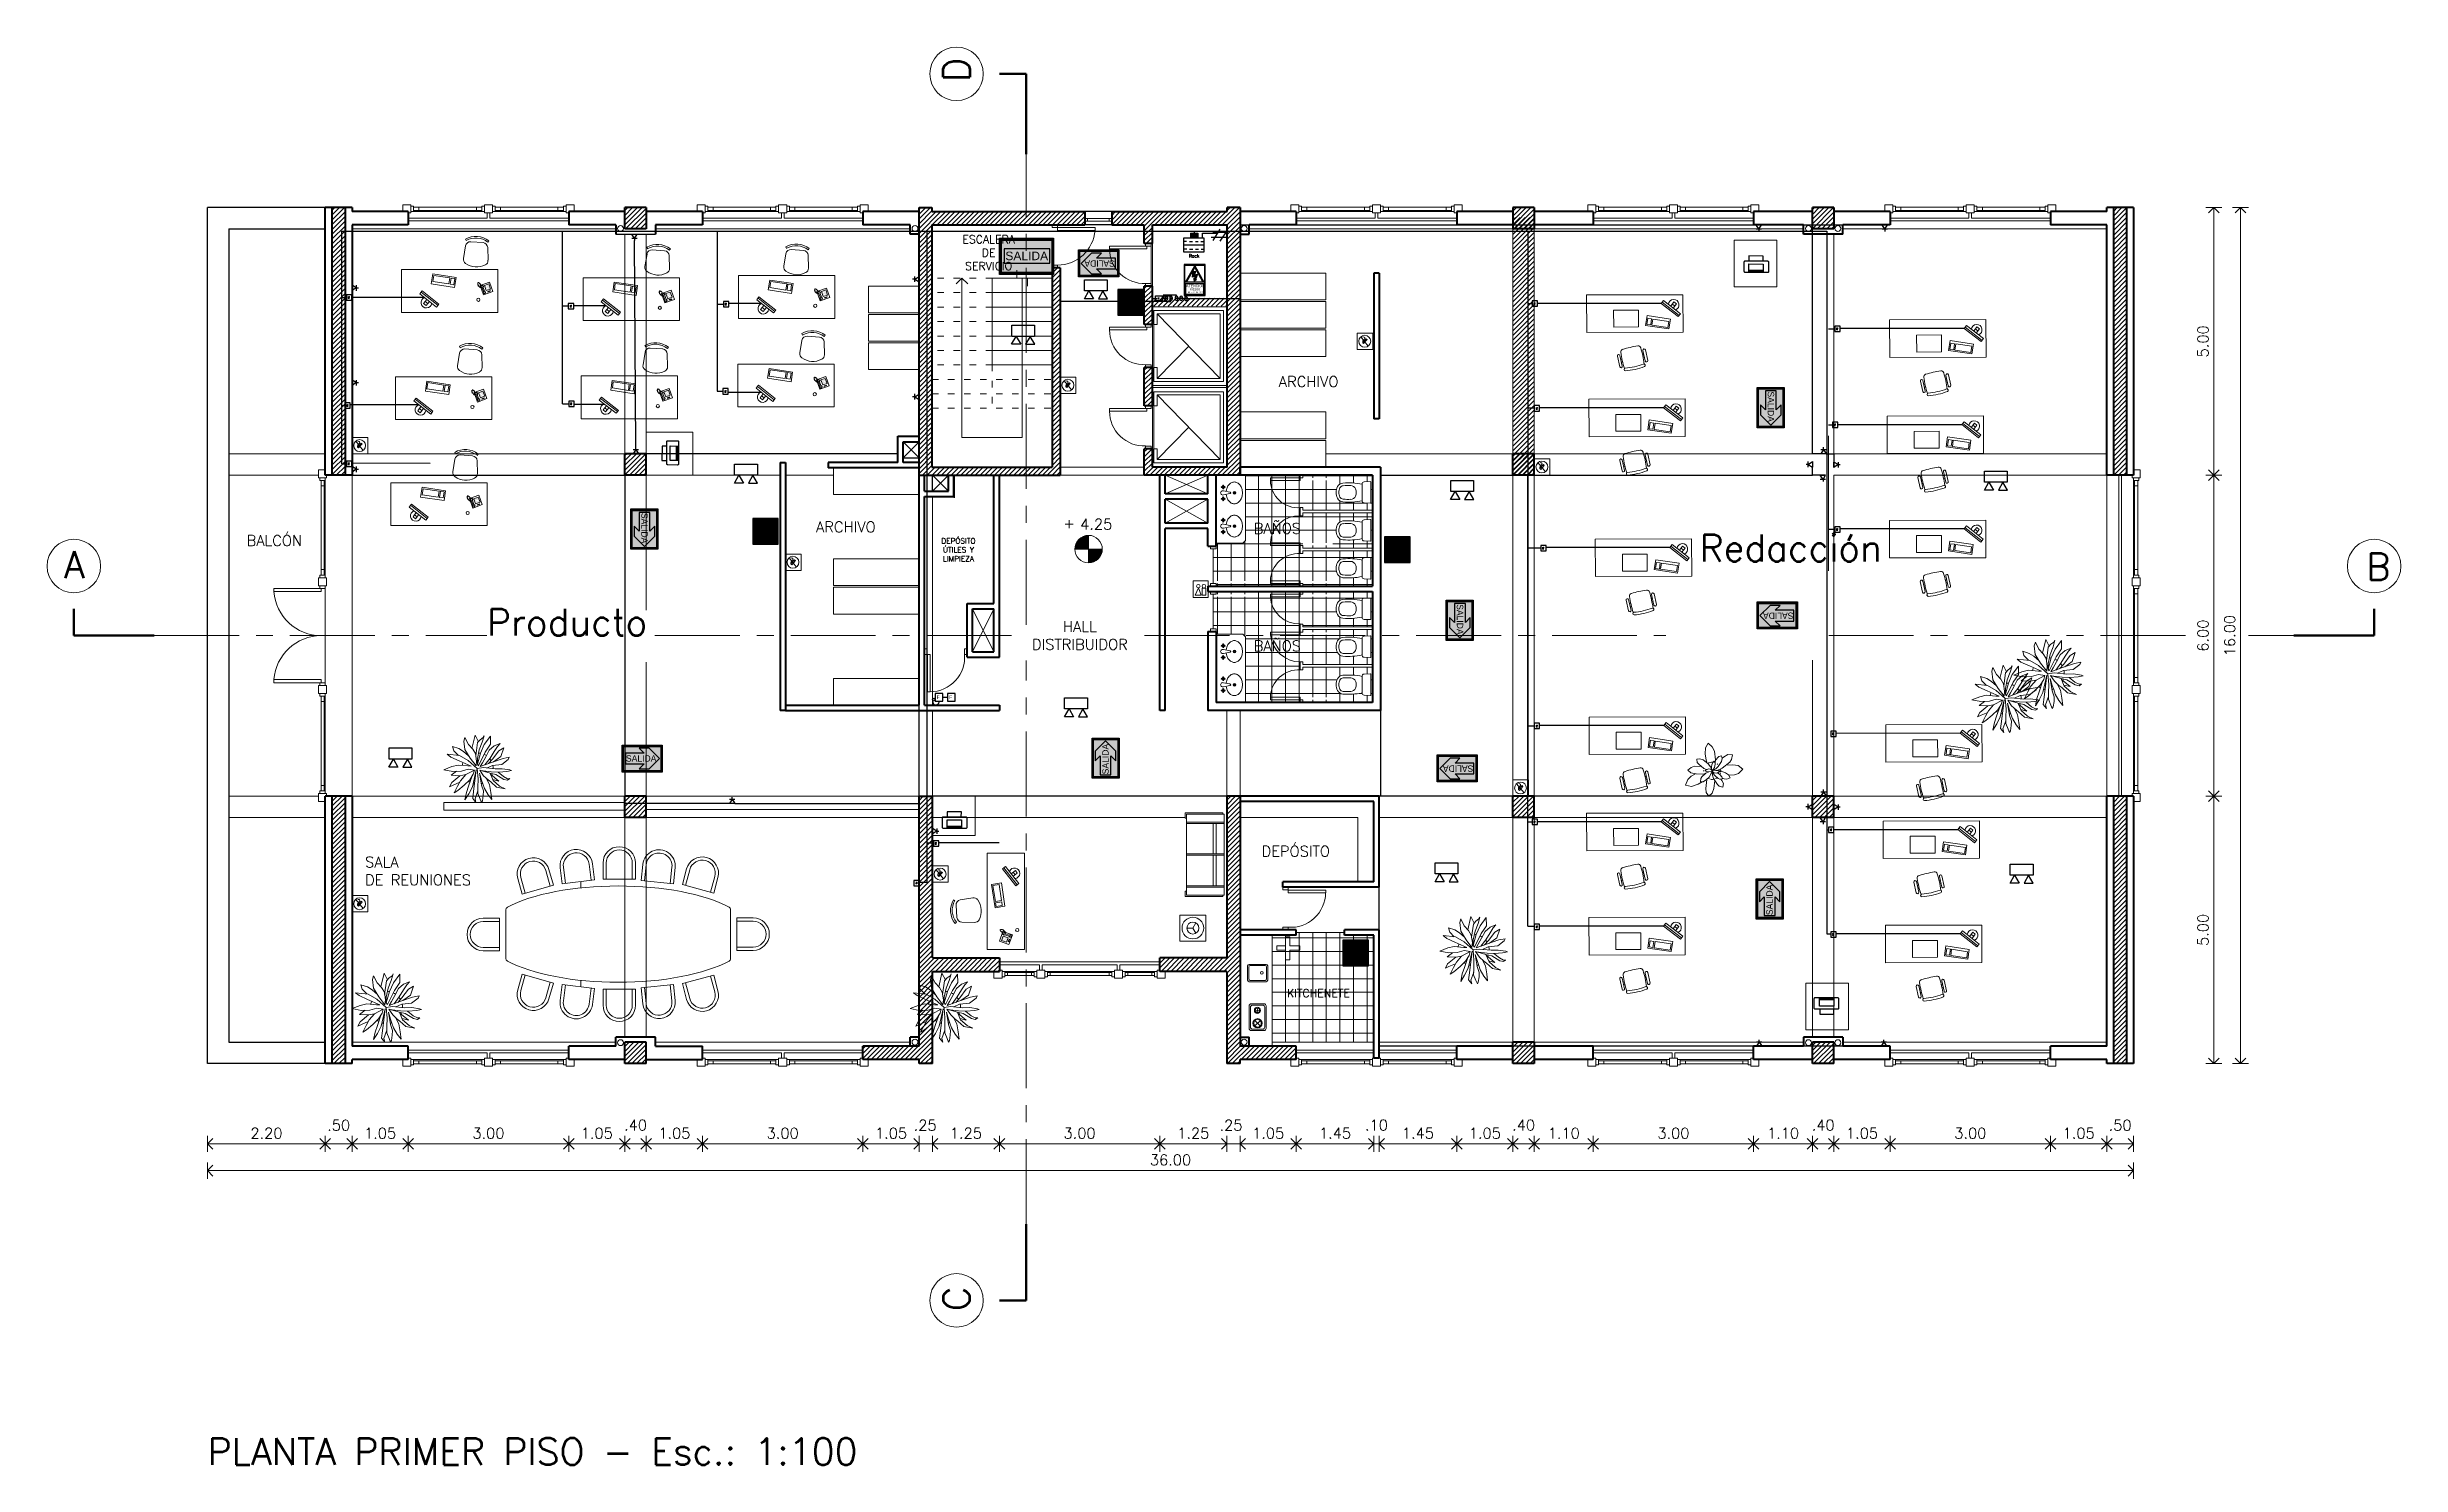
# Model space of a CAD drawing. Extents: x 1009 to 1343, y -172900 to 201.
# Drawn here: x 1095.21 to 1139.21, y 118.24 to 144.74 of the extents above; entities that cross this region are included whole.
import ezdxf

# ---------------------------------------------------------------- set-up
doc = ezdxf.new("R2010")
doc.units = 0
doc.header["$LTSCALE"] = 0.5
for name, pattern in [('ACAD_ISO03W100', [30, 12, -18]), ('CENTER', [50.8, 31.75, -6.35, 6.35, -6.35]), ('TRAZOS2', [0.375, 0.25, -0.125])]:
    doc.linetypes.add(name, pattern=pattern)
doc.layers.get('0').update_dxf_attribs({"linetype": 'CONTINUOUS'})
doc.layers.get('Defpoints').update_dxf_attribs({"linetype": 'CONTINUOUS'})
for name, color, linetype in [('1-ALARMA', 1, 'CONTINUOUS'), ('BRIGADAS', 8, 'TRAZOS2'), ('Cableado', 100, 'CONTINUOUS'), ('CIRCUITO DE SALIDA', 8, 'CONTINUOUS'), ('Electricidad', 50, 'CONTINUOUS'), ('GCI-LUZ DE EMERG.LUZ ESTROBOSCOPICA', 12, 'CONTINUOUS'), ('MARCO_FONDO_NEGRO', 7, 'CONTINUOUS'), ('SENÑAL_FONDO_AMIARILLO', 51, 'CONTINUOUS'), ('SEÑAL_FONDO_AUXI_NEGRO', 250, 'CONTINUOUS'), ('SEÑAL_FONDO_FIGURAS', 254, 'CONTINUOUS'), ('SEÑAL_FONDO_NEGRO', 7, 'CONTINUOUS'), ('SEÑAL_FONDO_ROJO', 242, 'CONTINUOUS'), ('SEÑAL_FONDO_VERDE', 86, 'CONTINUOUS')]:
    doc.layers.add(name, color=color, linetype=linetype)
for name, color, linetype, lineweight in [('Acotaciones', 9, 'CONTINUOUS', 9), ('Carpintería', 55, 'CONTINUOUS', 20), ('Detalles .05', 243, 'CONTINUOUS', 5), ('Detalles 01', 8, 'CONTINUOUS', 9), ('Equipamiento fijo', 31, 'CONTINUOUS', 13), ('Equipamiento movil', 33, 'CONTINUOUS', 9), ('EQUIPO DE EMERGENCIA', 200, 'CONTINUOUS', 30), ('Muros corte', 7, 'CONTINUOUS', 40), ('Muros vista', 253, 'CONTINUOUS', 25), ('Pisos', 252, 'CONTINUOUS', 18), ('Proyección', 4, 'ACAD_ISO03W100', 18), ('Punta 01', 6, 'CONTINUOUS', 9), ('Punta 015', 64, 'CONTINUOUS', 13), ('Punta 02', 11, 'CONTINUOUS', 20), ('Punta 05', 52, 'CONTINUOUS', 50), ('Sist. contra incendio', 1, 'CONTINUOUS', 18), ('Tratamiento pisos', 251, 'CONTINUOUS', 9), ('Vidrios', 147, 'CONTINUOUS', 13)]:
    doc.layers.add(name, color=color, linetype=linetype, lineweight=lineweight)
doc.styles.add('franklin gothic medium', font='framd.ttf')
doc.styles.add('ROMANS', font='arial.ttf', dxfattribs={"oblique": 1, "height": 0.075})
doc.styles.add('Texto 1 mm', font='simplex.shx', dxfattribs={"height": 0.1})
doc.styles.add('Texto 1.5 mm', font='simplex.shx', dxfattribs={"height": 0.15})
doc.styles.add('Texto 2 mm', font='simplex.shx', dxfattribs={"height": 0.2})
doc.styles.add('Texto 5 mm', font='simplex.shx', dxfattribs={"height": 0.5})
doc.dimstyles.new('Primera línea', dxfattribs={"dimscale": 0, "dimtxt": 0.2, "dimasz": 0.2, "dimexe": 0.15, "dimexo": 0, "dimgap": 0.1, "dimtad": 1, "dimzin": 4, "dimdsep": 46, "dimtxsty": 'Texto 2 mm', "dimblk": 'OPEN90', "dimcen": 2.5, "dimclrd": 256, "dimclre": 256, "dimclrt": 256, "dimadec": 0, "dimazin": 0, "dimtfac": 1, "dimtmove": 2, "dimatfit": 3, "dimldrblk": 'OPEN90', "dimfxl": 1, "dimtolj": 1, "dimtzin": 0, "dimlwd": -1, "dimlwe": -1, "dimarcsym": 0})
doc.dimstyles.new('Segunda línea', dxfattribs={"dimscale": 0, "dimtxt": 0.2, "dimasz": 0.2, "dimexe": 0.15, "dimexo": 0.5, "dimgap": 0.1, "dimtad": 1, "dimzin": 4, "dimdsep": 46, "dimtxsty": 'Texto 2 mm', "dimblk": 'OPEN90', "dimcen": 2.5, "dimclrd": 256, "dimclre": 256, "dimclrt": 256, "dimadec": 0, "dimazin": 0, "dimtfac": 1, "dimtmove": 2, "dimatfit": 3, "dimldrblk": 'OPEN90', "dimfxl": 1, "dimtolj": 1, "dimtzin": 0, "dimlwd": -1, "dimlwe": -1, "dimarcsym": 0})
pattern_1 = [(0, (7.3679, 13.52993), (0, 0.254), []), (90, (7.3679, 13.52993), (-0.254, 2e-17), [])]
pattern_2 = [(45, (7.367904, 13.52993), (-0.0449012806, 0.0449012806), [])]
pattern_3 = [(45, (76.367904, 13.52993), (-0.0449012806, 0.0449012806), [])]

msp = doc.modelspace()

# ---------------------------------------------------------------- texts
at = {"layer": '1-ALARMA', "ltscale": 0.2, "style": 'ROMANS'}
for p in [(1111.844, 132.553), (1112.079, 132.553)]:
    msp.add_text('F', height=0.064, dxfattribs=at).set_placement(p)
at = {"layer": 'Acotaciones', "char_height": 0.2, "attachment_point": 5, "style": 'Texto 2 mm'}
for s, insert in [('\\A1;.50', (1100.664, 124.584)), ('\\A1;.40', (1106.214, 124.586)), ('.25', (1111.627, 124.584)), ('.25', (1117.344, 124.584)), ('\\A1;.10', (1120.064, 124.586)), ('\\A1;.40', (1122.814, 124.586)), ('\\A1;.40', (1128.414, 124.586)), ('\\A1;.50', (1133.964, 124.585))]:
    msp.add_mtext(s, dxfattribs=dict(at, insert=insert))
at = {"layer": 'Cableado', "char_height": 0.0253, "attachment_point": 1, "style": 'Texto 5 mm'}
for insert, rotation in [((1100.842, 140.03), 90), ((1107.889, 139.907), 90), ((1123.005, 139.916), 90), ((1104.99, 139.871), 90), ((1128.664, 139.444), 90), ((1107.882, 138.277), 90), ((1100.814, 138.015), 90), ((1104.999, 138.045), 90), ((1123.047, 137.959), 90), ((1128.622, 137.65), 90), ((1100.842, 136.923), 90), ((1128.664, 135.693), 90), ((1123.166, 135.345), 90), ((1123.047, 132.022), 90), ((1128.59, 131.878), 90), ((1123.005, 130.229), 90), ((1111.815, 129.829), 90), ((1128.548, 130.084), 90), ((1111.48, 129.134), 270), ((1123.047, 128.271), 90), ((1128.59, 128.127), 90)]:
    msp.add_mtext_dynamic_manual_height_columns('RS', width=19.34546, gutter_width=2.5, heights=[0], dxfattribs=dict(at, insert=insert, rotation=rotation))
at = {"layer": 'Electricidad', "char_height": 0.0202, "attachment_point": 1, "style": 'Texto 5 mm'}
for s, insert in [('T1', (1116.121, 140.047)), ('T2', (1116.208, 140.048)), ('T3', (1116.31, 140.047)), ('T4', (1116.398, 140.047)), ('T5', (1116.488, 140.047))]:
    msp.add_mtext_dynamic_manual_height_columns(s, width=19.34546, gutter_width=2.5, heights=[0], dxfattribs=dict(at, insert=insert))
at = {"layer": 'Punta 01', "color": 6, "insert": (1116.556, 140.863), "char_height": 0.06134, "attachment_point": 1, "style": 'Texto 5 mm'}
msp.add_mtext_dynamic_manual_height_columns('{\\C0;Rack} ', width=11.68093, gutter_width=2.5, heights=[0], dxfattribs=at)
at = {"layer": 'Punta 01', "insert": (1112.25, 135.555), "char_height": 0.1, "width": 0.75841, "attachment_point": 2, "style": 'Texto 1 mm'}
msp.add_mtext('DEPÓSITO ÚTILES Y LIMPIEZA', dxfattribs=at)
at = {"layer": 'Punta 015', "char_height": 0.15, "style": 'Texto 1.5 mm'}
for s, insert, width, attachment_point in [('ESCALERA DE SERVICIO', (1112.814, 141.217), 1.23789, 2), ('KITCHENETE', (1118.391, 126.977), 1.38855, 7)]:
    msp.add_mtext(s, dxfattribs=dict(at, insert=insert, width=width, attachment_point=attachment_point))
at = {"layer": 'Punta 015', "linetype": 'Continuous', "insert": (1114.825, 135.817), "char_height": 0.2, "attachment_point": 5, "style": 'Texto 2 mm'}
msp.add_mtext('4.25', dxfattribs=at)
at = {"layer": 'Punta 02', "char_height": 0.2, "style": 'Texto 2 mm'}
for s, insert, width, attachment_point in [('ARCHIVO', (1118.239, 138.382), 1.29857, 7), ('BALCÓN', (1098.943, 135.612), 1.12363, 1), ('ARCHIVO', (1109.588, 135.867), 1.29857, 1), ('BAÑOS', (1117.77, 135.839), 1.0557, 1), ('HALL\\PDISTRIBUIDOR', (1114.52, 134.004), 2.1374, 2), ('BAÑOS', (1117.77, 133.642), 1.0557, 1), ('DEPÓSITO', (1117.917, 129.606), 1.41809, 7), ('SALA\\PDE REUNIONES', (1101.158, 129.068), 2.59712, 7)]:
    msp.add_mtext(s, dxfattribs=dict(at, insert=insert, width=width, attachment_point=attachment_point))
at = {"layer": 'Punta 05', "char_height": 0.5, "width": 0.3999, "attachment_point": 7, "rotation": 90, "style": 'Texto 5 mm'}
for s, insert in [('D', (1112.465, 144.086)), ('C', (1112.464, 121.113))]:
    msp.add_mtext(s, dxfattribs=dict(at, insert=insert))
at = {"layer": 'Punta 05', "char_height": 0.5, "attachment_point": 1, "style": 'Texto 5 mm'}
for s, insert, width in [('A', (1095.528, 135.312), 0.39986), ('B', (1138.566, 135.274), 0.3999), ('PLANTA PRIMER PISO - Esc.: 1:100', (1098.213, 118.735), 14.39076)]:
    msp.add_mtext(s, dxfattribs=dict(at, insert=insert, width=width))
at = {"layer": 'Vidrios', "color": 0, "style": 'Texto 5 mm'}
for s, p in [('Redacción', (1126.103, 135.123)), ('Producto', (1103.434, 133.735))]:
    msp.add_text(s, height=0.5, dxfattribs=at).set_placement(p)

# ---------------------------------------------------------------- blocks, each defined once
blk = doc.blocks.new('Velador planta')
for q in [(-4.3, 2.5), (4.3, 2.5), (0, -5)]:
    blk.add_line((0, 0), q)
for radius in [9, 5]:
    blk.add_circle((0, 0), radius)
blk = doc.blocks.new('TELEFONO')
at = {"layer": 'Detalles .05'}
for p, q in [((0.139, 0.134), (-0.098, 0.134)), ((-0.098, 0.134), (-0.098, -0.099)), ((-0.071, 0.089), (-0.071, -0.055)), ((-0.043, 0.089), (-0.043, -0.055)), ((0.108, 0.063), (0, 0.063)), ((0, 0.063), (0, -0.063)), ((0.081, 0.108), (0.023, 0.108)), ((0.023, 0.108), (0.023, 0.094)), ((0.023, 0.094), (0.081, 0.094)), ((0.027, 0.041), (0.027, 0.041)), ((0.027, 0.014), (0.027, 0.014)), ((0.054, 0.041), (0.054, 0.041)), ((0.054, 0.014), (0.054, 0.014)), ((0.081, 0.094), (0.081, 0.108)), ((0.081, 0.041), (0.081, 0.041)), ((0.081, 0.014), (0.081, 0.014)), ((0.108, -0.063), (0.108, 0.063)), ((0.139, -0.099), (0.139, 0.134)), ((-0.129, -0.104), (-0.147, -0.11)), ((-0.129, -0.116), (-0.147, -0.121)), ((-0.129, -0.127), (-0.147, -0.133)), ((-0.129, -0.139), (-0.147, -0.145)), ((-0.124, -0.093), (-0.141, -0.098)), ((-0.124, -0.15), (-0.141, -0.156)), ((-0.118, -0.081), (-0.135, -0.087)), ((-0.118, -0.162), (-0.135, -0.168)), ((-0.112, -0.07), (-0.129, -0.075)), ((-0.106, -0.058), (-0.124, -0.064)), ((-0.104, -0.17), (-0.122, -0.176)), ((-0.101, -0.047), (-0.118, -0.052)), ((-0.089, -0.156), (-0.106, -0.162)), ((-0.083, -0.145), (-0.101, -0.15)), ((-0.098, -0.099), (0.139, -0.099)), ((-0.078, -0.133), (-0.095, -0.139)), ((-0.072, -0.121), (-0.089, -0.127)), ((-0.067, -0.083), (-0.078, -0.116)), ((0, -0.063), (0.108, -0.063)), ((0.027, -0.013), (0.027, -0.013)), ((0.027, -0.04), (0.027, -0.04)), ((0.054, -0.013), (0.054, -0.013)), ((0.054, -0.04), (0.054, -0.04)), ((0.081, -0.013), (0.081, -0.013)), ((0.081, -0.04), (0.081, -0.04))]:
    blk.add_line(p, q, dxfattribs=at)
for centre, start, end in [((-0.057, 0.089), 298.4915, 241.5085), ((-0.057, -0.055), 118.4915, 61.5085)]:
    blk.add_arc(centre, 0.0302, start, end, dxfattribs=at)
blk = doc.blocks.new('RECTANG')
for p, q in [((1, 1), (0, 1)), ((0, 1), (0, 0)), ((1, 0), (1, 1)), ((0, 0), (1, 0))]:
    blk.add_line(p, q)
blk = doc.blocks.new('KEYBOARD', base_point=(60, 294))
for p, xscale, yscale, zscale in [((60, 294), 19, 8, 19), ((61, 295), 13, 5, 13), ((75, 295), 3, 5, 3)]:
    blk.add_blockref('RECTANG', p, dxfattribs=dict(xscale=xscale, yscale=yscale, zscale=zscale))
blk = doc.blocks.new('silla compu')
for p, q in [((-0.198, 0.131), (-0.215, -0.107)), ((0.255, 0.058), (0.197, -0.173)), ((-0.225, -0.207), (-0.247, -0.23)), ((0.092, -0.242), (-0.137, -0.206)), ((0.175, -0.271), (0.188, -0.3))]:
    blk.add_line(p, q)
for centre, radius, start, end in [((-0.105, 0.124), 0.0936, 112.4967, 175.8734), ((-0.005, -0.116), 0.354, 49.3107, 112.4967), ((0.175, 0.085), 0.0838, 341.6928, 53.5518), ((0.022, 0.055), 0.392, 226.6455, 295.1618), ((0.022, 0.055), 0.361, 226.6972, 295.1102), ((-0.122, -0.113), 0.0936, 175.8734, 260.9037), ((0.098, -0.138), 0.105, 266.1879, 340.6498)]:
    blk.add_arc(centre, radius, start, end)
blk = doc.blocks.new('Lavamanos')
at = {"layer": 'Equipamiento movil'}
for p, q in [((-0.118, -0.158), (-0.138, -0.154)), ((-0.118, -0.167), (-0.138, -0.171)), ((-0.114, -0.154), (-0.118, -0.133)), ((-0.114, -0.171), (-0.118, -0.192)), ((-0.105, -0.154), (-0.101, -0.133)), ((-0.105, -0.171), (-0.101, -0.192)), ((-0.101, -0.158), (-0.08, -0.154)), ((-0.101, -0.167), (-0.08, -0.171)), ((-0.015, -0.037), (-0.038, -0.156)), ((0.013, -0.037), (0.036, -0.156)), ((0.102, -0.158), (0.081, -0.154)), ((0.102, -0.167), (0.081, -0.171)), ((0.106, -0.154), (0.102, -0.133)), ((0.106, -0.171), (0.102, -0.192)), ((0.115, -0.154), (0.119, -0.133)), ((0.115, -0.171), (0.119, -0.192)), ((0.119, -0.158), (0.14, -0.154)), ((0.119, -0.167), (0.14, -0.171))]:
    blk.add_line(p, q, dxfattribs=at)
for centre, radius in [((-0.001, 0.048), 0.0249), ((-0.001, 0.048), 0.014), ((-0.109, -0.162), 0.00541), ((0.11, -0.162), 0.00541)]:
    blk.add_circle(centre, radius, dxfattribs=at)
for centre, radius, start, end in [((-0.09, 0.045), 0.115, 150.9639, 180), ((-0.09, 0.045), 0.115, 180, 209.0361), ((-0.047, 0.021), 0.164, 126.7285, 150.9639), ((-0.019, -0.016), 0.211, 107.1746, 126.7285), ((-0.001, -0.075), 0.272, 90, 107.1746), ((-0.001, -0.075), 0.272, 72.8254, 90), ((0.017, -0.016), 0.211, 53.2715, 72.8254), ((0.045, 0.021), 0.164, 29.0361, 53.2715), ((0.088, 0.045), 0.115, 0, 29.0361), ((0.088, 0.045), 0.115, 330.9639, 360), ((-0.047, 0.069), 0.164, 209.0361, 233.2715), ((-0.019, 0.106), 0.211, 233.2715, 252.8254), ((-0.136, -0.163), 0.00882, 105.2781, 254.7219), ((-0.109, -0.162), 0.0226, 108.6122, 162.265), ((-0.109, -0.162), 0.0226, 198.6122, 252.265), ((-0.109, -0.136), 0.00882, 15.2781, 164.7219), ((-0.109, -0.162), 0.00976, 119.0054, 153.1041), ((-0.109, -0.162), 0.00976, 209.0054, 243.1041), ((-0.109, -0.189), 0.00882, 195.2781, 344.7219), ((-0.117, -0.163), 0.00254, 349.6493, 12.8593), ((-0.109, -0.155), 0.00254, 259.6493, 282.8593), ((-0.109, -0.17), 0.00254, 79.6493, 102.8593), ((-0.109, -0.162), 0.00976, 29.0054, 63.1041), ((-0.109, -0.162), 0.00976, 299.0054, 333.1041), ((-0.101, -0.162), 0.00254, 169.6493, 192.8593), ((-0.109, -0.162), 0.0226, 18.6122, 72.265), ((-0.109, -0.162), 0.0226, 288.6122, 342.265), ((-0.001, 0.165), 0.272, 252.8254, 264.2829), ((-0.083, -0.162), 0.00882, 285.2781, 74.7219), ((-0.001, -0.171), 0.0398, 158.1761, 21.8239), ((-0.001, -0.035), 0.014, 352.3829, 187.2442), ((-0.001, 0.165), 0.272, 275.7171, 287.1746), ((0.084, -0.162), 0.00882, 105.2781, 254.7219), ((0.017, 0.106), 0.211, 287.1746, 306.7285), ((0.11, -0.162), 0.0226, 107.735, 161.3878), ((0.11, -0.162), 0.0226, 197.735, 251.3878), ((0.111, -0.136), 0.00882, 15.2781, 164.7219), ((0.11, -0.162), 0.00976, 116.8959, 150.9946), ((0.11, -0.162), 0.00976, 206.8959, 240.9946), ((0.11, -0.189), 0.00882, 195.2781, 344.7219), ((0.103, -0.162), 0.00254, 347.1407, 10.3507), ((0.111, -0.155), 0.00254, 257.1407, 280.3507), ((0.11, -0.17), 0.00254, 77.1407, 100.3507), ((0.11, -0.162), 0.00976, 26.8959, 60.9946), ((0.11, -0.162), 0.00976, 296.8959, 330.9946), ((0.118, -0.163), 0.00254, 167.1407, 190.3507), ((0.11, -0.162), 0.0226, 287.735, 341.3878), ((0.11, -0.162), 0.0226, 17.735, 71.3878), ((0.137, -0.163), 0.00882, 285.2781, 74.7219), ((0.045, 0.069), 0.164, 306.7285, 330.9639)]:
    blk.add_arc(centre, radius, start, end, dxfattribs=at)
blk = doc.blocks.new('inodoro')
at = {"layer": 'Equipamiento fijo'}
for p, q in [((-0.197, 0.127), (-0.202, 0.008)), ((0.194, 0), (-0.194, 0)), ((-0.157, 0.165), (0.157, 0.165)), ((0.197, 0.127), (0.202, 0.008))]:
    blk.add_line(p, q, dxfattribs=at)
for centre, radius, start, end in [((1.09, 0.422), 1.27, 175.4777, 191.6858), ((-0.051, 0.512), 0.125, 117.5857, 175.5072), ((1.095, 0.422), 1.224, 175.5072, 182.1425), ((-0.051, 0.512), 0.075, 117.5857, 175.5072), ((0, 0.415), 0.235, 90, 117.5857), ((0, 0.415), 0.185, 90, 117.5857), ((0, 0.415), 0.235, 62.4143, 90), ((0, 0.415), 0.185, 62.4143, 90), ((0.051, 0.512), 0.075, 4.4928, 62.4143), ((0.051, 0.512), 0.125, 4.4928, 62.4143), ((-1.095, 0.422), 1.224, 357.8575, 4.4928), ((-1.024, 0.418), 1.205, 347.8749, 4.9616), ((-0.194, 0.008), 0.00803, 177.6578, 269.7397), ((-0.157, 0.125), 0.04, 90, 177.3974), ((-0.028, 0.381), 0.101, 182.7072, 247.2321), ((-0.014, 0.396), 0.12, 243.7978, 262.0389), ((0, 0.483), 0.208, 261.594, 278.406), ((0.014, 0.396), 0.12, 277.9611, 296.2022), ((0.028, 0.381), 0.101, 292.7679, 357.2928), ((0.157, 0.125), 0.04, 2.6026, 90), ((0.195, 0.007), 0.00742, 265.6488, 0.2402), ((0.194, 0.008), 0.008, 355.889, 2.6026)]:
    blk.add_arc(centre, radius, start, end, dxfattribs=at)
blk = doc.blocks.new('_Open90')
at = {"color": 0, "linetype": 'ByBlock', "lineweight": -2}
for p, q in [((0, 0), (-1, 0)), ((-0.5, 0.5), (0, 0)), ((0, 0), (-0.5, -0.5))]:
    blk.add_line(p, q, dxfattribs=at)
blk = doc.blocks.new('*D179')
at = {"layer": 'Acotaciones', "transparency": 16777216}
for p, q in [((1098.214, 124.385), (1098.214, 124.085)), ((1098.414, 124.235), (1100.214, 124.235)), ((1100.414, 124.385), (1100.414, 124.085))]:
    blk.add_line(p, q, dxfattribs=at)
at = {"layer": 'Defpoints', "color": 0, "transparency": 16777216}
for p in [(1098.214, 124.385), (1100.414, 124.385), (1100.414, 124.235)]:
    blk.add_point(p, dxfattribs=at)
at = {"layer": 'Acotaciones', "transparency": 16777216, "xscale": 0.2, "yscale": 0.2, "zscale": 0.2, "rotation": 180}
blk.add_blockref('_Open90', (1098.214, 124.235), dxfattribs=at)
at = {"layer": 'Acotaciones', "transparency": 16777216, "xscale": 0.2, "yscale": 0.2, "zscale": 0.2}
blk.add_blockref('_Open90', (1100.414, 124.235), dxfattribs=at)
at = {"layer": 'Acotaciones', "transparency": 16777216, "insert": (1099.314, 124.435), "char_height": 0.2, "attachment_point": 5, "style": 'Texto 2 mm'}
blk.add_mtext('\\A1;2.20', dxfattribs=at)
blk = doc.blocks.new('*D180')
at = {"layer": 'Acotaciones', "transparency": 16777216}
for p, q in [((1100.914, 124.385), (1100.914, 124.085)), ((1101.114, 124.235), (1101.764, 124.235)), ((1101.964, 124.385), (1101.964, 124.085))]:
    blk.add_line(p, q, dxfattribs=at)
at = {"layer": 'Defpoints', "color": 0, "transparency": 16777216}
for p in [(1100.914, 124.385), (1101.964, 124.385), (1101.964, 124.235)]:
    blk.add_point(p, dxfattribs=at)
at = {"layer": 'Acotaciones', "transparency": 16777216, "xscale": 0.2, "yscale": 0.2, "zscale": 0.2, "rotation": 180}
blk.add_blockref('_Open90', (1100.914, 124.235), dxfattribs=at)
at = {"layer": 'Acotaciones', "transparency": 16777216, "xscale": 0.2, "yscale": 0.2, "zscale": 0.2}
blk.add_blockref('_Open90', (1101.964, 124.235), dxfattribs=at)
at = {"layer": 'Acotaciones', "transparency": 16777216, "insert": (1101.439, 124.435), "char_height": 0.2, "attachment_point": 5, "style": 'Texto 2 mm'}
blk.add_mtext('\\A1;1.05', dxfattribs=at)
blk = doc.blocks.new('*D181')
at = {"layer": 'Acotaciones', "transparency": 16777216}
for p, q in [((1101.964, 124.385), (1101.964, 124.085)), ((1102.164, 124.235), (1104.764, 124.235)), ((1104.964, 124.385), (1104.964, 124.085))]:
    blk.add_line(p, q, dxfattribs=at)
at = {"layer": 'Defpoints', "color": 0, "transparency": 16777216}
for p in [(1101.964, 124.385), (1104.964, 124.385), (1104.964, 124.235)]:
    blk.add_point(p, dxfattribs=at)
at = {"layer": 'Acotaciones', "transparency": 16777216, "xscale": 0.2, "yscale": 0.2, "zscale": 0.2, "rotation": 180}
blk.add_blockref('_Open90', (1101.964, 124.235), dxfattribs=at)
at = {"layer": 'Acotaciones', "transparency": 16777216, "xscale": 0.2, "yscale": 0.2, "zscale": 0.2}
blk.add_blockref('_Open90', (1104.964, 124.235), dxfattribs=at)
at = {"layer": 'Acotaciones', "transparency": 16777216, "insert": (1103.464, 124.435), "char_height": 0.2, "attachment_point": 5, "style": 'Texto 2 mm'}
blk.add_mtext('\\A1;3.00', dxfattribs=at)
blk = doc.blocks.new('*D182')
at = {"layer": 'Acotaciones', "transparency": 16777216}
for p, q in [((1104.964, 124.385), (1104.964, 124.085)), ((1105.164, 124.235), (1105.814, 124.235)), ((1106.014, 124.385), (1106.014, 124.085))]:
    blk.add_line(p, q, dxfattribs=at)
at = {"layer": 'Defpoints', "color": 0, "transparency": 16777216}
for p in [(1104.964, 124.385), (1106.014, 124.385), (1106.014, 124.235)]:
    blk.add_point(p, dxfattribs=at)
at = {"layer": 'Acotaciones', "transparency": 16777216, "xscale": 0.2, "yscale": 0.2, "zscale": 0.2, "rotation": 180}
blk.add_blockref('_Open90', (1104.964, 124.235), dxfattribs=at)
at = {"layer": 'Acotaciones', "transparency": 16777216, "xscale": 0.2, "yscale": 0.2, "zscale": 0.2}
blk.add_blockref('_Open90', (1106.014, 124.235), dxfattribs=at)
at = {"layer": 'Acotaciones', "transparency": 16777216, "insert": (1105.489, 124.435), "char_height": 0.2, "attachment_point": 5, "style": 'Texto 2 mm'}
blk.add_mtext('\\A1;1.05', dxfattribs=at)
blk = doc.blocks.new('*D183')
at = {"layer": 'Acotaciones', "transparency": 16777216}
for p, q in [((1106.414, 124.385), (1106.414, 124.085)), ((1106.614, 124.235), (1107.264, 124.235)), ((1107.464, 124.385), (1107.464, 124.085))]:
    blk.add_line(p, q, dxfattribs=at)
at = {"layer": 'Defpoints', "color": 0, "transparency": 16777216}
for p in [(1106.414, 124.385), (1107.464, 124.385), (1107.464, 124.235)]:
    blk.add_point(p, dxfattribs=at)
at = {"layer": 'Acotaciones', "transparency": 16777216, "xscale": 0.2, "yscale": 0.2, "zscale": 0.2, "rotation": 180}
blk.add_blockref('_Open90', (1106.414, 124.235), dxfattribs=at)
at = {"layer": 'Acotaciones', "transparency": 16777216, "xscale": 0.2, "yscale": 0.2, "zscale": 0.2}
blk.add_blockref('_Open90', (1107.464, 124.235), dxfattribs=at)
at = {"layer": 'Acotaciones', "transparency": 16777216, "insert": (1106.939, 124.435), "char_height": 0.2, "attachment_point": 5, "style": 'Texto 2 mm'}
blk.add_mtext('\\A1;1.05', dxfattribs=at)
blk = doc.blocks.new('*D184')
at = {"layer": 'Acotaciones', "transparency": 16777216}
for p, q in [((1107.464, 124.385), (1107.464, 124.085)), ((1107.664, 124.235), (1110.264, 124.235)), ((1110.464, 124.385), (1110.464, 124.085))]:
    blk.add_line(p, q, dxfattribs=at)
at = {"layer": 'Defpoints', "color": 0, "transparency": 16777216}
for p in [(1107.464, 124.385), (1110.464, 124.385), (1110.464, 124.235)]:
    blk.add_point(p, dxfattribs=at)
at = {"layer": 'Acotaciones', "transparency": 16777216, "xscale": 0.2, "yscale": 0.2, "zscale": 0.2, "rotation": 180}
blk.add_blockref('_Open90', (1107.464, 124.235), dxfattribs=at)
at = {"layer": 'Acotaciones', "transparency": 16777216, "xscale": 0.2, "yscale": 0.2, "zscale": 0.2}
blk.add_blockref('_Open90', (1110.464, 124.235), dxfattribs=at)
at = {"layer": 'Acotaciones', "transparency": 16777216, "insert": (1108.964, 124.435), "char_height": 0.2, "attachment_point": 5, "style": 'Texto 2 mm'}
blk.add_mtext('\\A1;3.00', dxfattribs=at)
blk = doc.blocks.new('*D185')
at = {"layer": 'Acotaciones', "transparency": 16777216}
for p, q in [((1110.464, 124.385), (1110.464, 124.085)), ((1110.664, 124.235), (1111.314, 124.235)), ((1111.514, 124.385), (1111.514, 124.085))]:
    blk.add_line(p, q, dxfattribs=at)
at = {"layer": 'Defpoints', "color": 0, "transparency": 16777216}
for p in [(1110.464, 124.385), (1111.514, 124.385), (1111.514, 124.235)]:
    blk.add_point(p, dxfattribs=at)
at = {"layer": 'Acotaciones', "transparency": 16777216, "xscale": 0.2, "yscale": 0.2, "zscale": 0.2, "rotation": 180}
blk.add_blockref('_Open90', (1110.464, 124.235), dxfattribs=at)
at = {"layer": 'Acotaciones', "transparency": 16777216, "xscale": 0.2, "yscale": 0.2, "zscale": 0.2}
blk.add_blockref('_Open90', (1111.514, 124.235), dxfattribs=at)
at = {"layer": 'Acotaciones', "transparency": 16777216, "insert": (1110.989, 124.435), "char_height": 0.2, "attachment_point": 5, "style": 'Texto 2 mm'}
blk.add_mtext('\\A1;1.05', dxfattribs=at)
blk = doc.blocks.new('*D186')
at = {"layer": 'Acotaciones', "transparency": 16777216}
for p, q in [((1111.764, 124.385), (1111.764, 124.085)), ((1111.964, 124.235), (1112.814, 124.235)), ((1113.014, 124.385), (1113.014, 124.085))]:
    blk.add_line(p, q, dxfattribs=at)
at = {"layer": 'Defpoints', "color": 0, "transparency": 16777216}
for p in [(1111.764, 124.385), (1113.014, 124.385), (1113.014, 124.235)]:
    blk.add_point(p, dxfattribs=at)
at = {"layer": 'Acotaciones', "transparency": 16777216, "xscale": 0.2, "yscale": 0.2, "zscale": 0.2, "rotation": 180}
blk.add_blockref('_Open90', (1111.764, 124.235), dxfattribs=at)
at = {"layer": 'Acotaciones', "transparency": 16777216, "xscale": 0.2, "yscale": 0.2, "zscale": 0.2}
blk.add_blockref('_Open90', (1113.014, 124.235), dxfattribs=at)
at = {"layer": 'Acotaciones', "transparency": 16777216, "insert": (1112.389, 124.435), "char_height": 0.2, "attachment_point": 5, "style": 'Texto 2 mm'}
blk.add_mtext('\\A1;1.25', dxfattribs=at)
blk = doc.blocks.new('*D187')
at = {"layer": 'Acotaciones', "transparency": 16777216}
for p, q in [((1113.014, 124.385), (1113.014, 124.085)), ((1113.214, 124.235), (1115.814, 124.235)), ((1116.014, 124.385), (1116.014, 124.085))]:
    blk.add_line(p, q, dxfattribs=at)
at = {"layer": 'Defpoints', "color": 0, "transparency": 16777216}
for p in [(1113.014, 124.385), (1116.014, 124.385), (1116.014, 124.235)]:
    blk.add_point(p, dxfattribs=at)
at = {"layer": 'Acotaciones', "transparency": 16777216, "xscale": 0.2, "yscale": 0.2, "zscale": 0.2, "rotation": 180}
blk.add_blockref('_Open90', (1113.014, 124.235), dxfattribs=at)
at = {"layer": 'Acotaciones', "transparency": 16777216, "xscale": 0.2, "yscale": 0.2, "zscale": 0.2}
blk.add_blockref('_Open90', (1116.014, 124.235), dxfattribs=at)
at = {"layer": 'Acotaciones', "transparency": 16777216, "insert": (1114.514, 124.435), "char_height": 0.2, "attachment_point": 5, "style": 'Texto 2 mm'}
blk.add_mtext('\\A1;3.00', dxfattribs=at)
blk = doc.blocks.new('*D188')
at = {"layer": 'Acotaciones', "transparency": 16777216}
for p, q in [((1116.014, 124.385), (1116.014, 124.085)), ((1116.214, 124.235), (1117.064, 124.235)), ((1117.264, 124.385), (1117.264, 124.085))]:
    blk.add_line(p, q, dxfattribs=at)
at = {"layer": 'Defpoints', "color": 0, "transparency": 16777216}
for p in [(1116.014, 124.385), (1117.264, 124.385), (1117.264, 124.235)]:
    blk.add_point(p, dxfattribs=at)
at = {"layer": 'Acotaciones', "transparency": 16777216, "xscale": 0.2, "yscale": 0.2, "zscale": 0.2, "rotation": 180}
blk.add_blockref('_Open90', (1116.014, 124.235), dxfattribs=at)
at = {"layer": 'Acotaciones', "transparency": 16777216, "xscale": 0.2, "yscale": 0.2, "zscale": 0.2}
blk.add_blockref('_Open90', (1117.264, 124.235), dxfattribs=at)
at = {"layer": 'Acotaciones', "transparency": 16777216, "insert": (1116.639, 124.435), "char_height": 0.2, "attachment_point": 5, "style": 'Texto 2 mm'}
blk.add_mtext('\\A1;1.25', dxfattribs=at)
blk = doc.blocks.new('*D189')
at = {"layer": 'Acotaciones', "transparency": 16777216}
for p, q in [((1117.514, 124.385), (1117.514, 124.085)), ((1117.714, 124.235), (1118.364, 124.235)), ((1118.564, 124.385), (1118.564, 124.085))]:
    blk.add_line(p, q, dxfattribs=at)
at = {"layer": 'Defpoints', "color": 0, "transparency": 16777216}
for p in [(1117.514, 124.385), (1118.564, 124.385), (1118.564, 124.235)]:
    blk.add_point(p, dxfattribs=at)
at = {"layer": 'Acotaciones', "transparency": 16777216, "xscale": 0.2, "yscale": 0.2, "zscale": 0.2, "rotation": 180}
blk.add_blockref('_Open90', (1117.514, 124.235), dxfattribs=at)
at = {"layer": 'Acotaciones', "transparency": 16777216, "xscale": 0.2, "yscale": 0.2, "zscale": 0.2}
blk.add_blockref('_Open90', (1118.564, 124.235), dxfattribs=at)
at = {"layer": 'Acotaciones', "transparency": 16777216, "insert": (1118.039, 124.435), "char_height": 0.2, "attachment_point": 5, "style": 'Texto 2 mm'}
blk.add_mtext('\\A1;1.05', dxfattribs=at)
blk = doc.blocks.new('*D190')
at = {"layer": 'Acotaciones', "transparency": 16777216}
for p, q in [((1118.564, 124.385), (1118.564, 124.085)), ((1118.764, 124.235), (1119.814, 124.235)), ((1120.014, 124.385), (1120.014, 124.085))]:
    blk.add_line(p, q, dxfattribs=at)
at = {"layer": 'Defpoints', "color": 0, "transparency": 16777216}
for p in [(1118.564, 124.385), (1120.014, 124.385), (1120.014, 124.235)]:
    blk.add_point(p, dxfattribs=at)
at = {"layer": 'Acotaciones', "transparency": 16777216, "xscale": 0.2, "yscale": 0.2, "zscale": 0.2, "rotation": 180}
blk.add_blockref('_Open90', (1118.564, 124.235), dxfattribs=at)
at = {"layer": 'Acotaciones', "transparency": 16777216, "xscale": 0.2, "yscale": 0.2, "zscale": 0.2}
blk.add_blockref('_Open90', (1120.014, 124.235), dxfattribs=at)
at = {"layer": 'Acotaciones', "transparency": 16777216, "insert": (1119.289, 124.435), "char_height": 0.2, "attachment_point": 5, "style": 'Texto 2 mm'}
blk.add_mtext('\\A1;1.45', dxfattribs=at)
blk = doc.blocks.new('*D191')
at = {"layer": 'Acotaciones', "transparency": 16777216}
for p, q in [((1120.114, 124.385), (1120.114, 124.085)), ((1120.314, 124.235), (1121.364, 124.235)), ((1121.564, 124.385), (1121.564, 124.085))]:
    blk.add_line(p, q, dxfattribs=at)
at = {"layer": 'Defpoints', "color": 0, "transparency": 16777216}
for p in [(1120.114, 124.385), (1121.564, 124.385), (1121.564, 124.235)]:
    blk.add_point(p, dxfattribs=at)
at = {"layer": 'Acotaciones', "transparency": 16777216, "xscale": 0.2, "yscale": 0.2, "zscale": 0.2, "rotation": 180}
blk.add_blockref('_Open90', (1120.114, 124.235), dxfattribs=at)
at = {"layer": 'Acotaciones', "transparency": 16777216, "xscale": 0.2, "yscale": 0.2, "zscale": 0.2}
blk.add_blockref('_Open90', (1121.564, 124.235), dxfattribs=at)
at = {"layer": 'Acotaciones', "transparency": 16777216, "insert": (1120.839, 124.435), "char_height": 0.2, "attachment_point": 5, "style": 'Texto 2 mm'}
blk.add_mtext('\\A1;1.45', dxfattribs=at)
blk = doc.blocks.new('*D192')
at = {"layer": 'Acotaciones', "transparency": 16777216}
for p, q in [((1121.564, 124.385), (1121.564, 124.085)), ((1121.764, 124.235), (1122.414, 124.235)), ((1122.614, 124.385), (1122.614, 124.085))]:
    blk.add_line(p, q, dxfattribs=at)
at = {"layer": 'Defpoints', "color": 0, "transparency": 16777216}
for p in [(1121.564, 124.385), (1122.614, 124.385), (1122.614, 124.235)]:
    blk.add_point(p, dxfattribs=at)
at = {"layer": 'Acotaciones', "transparency": 16777216, "xscale": 0.2, "yscale": 0.2, "zscale": 0.2, "rotation": 180}
blk.add_blockref('_Open90', (1121.564, 124.235), dxfattribs=at)
at = {"layer": 'Acotaciones', "transparency": 16777216, "xscale": 0.2, "yscale": 0.2, "zscale": 0.2}
blk.add_blockref('_Open90', (1122.614, 124.235), dxfattribs=at)
at = {"layer": 'Acotaciones', "transparency": 16777216, "insert": (1122.089, 124.435), "char_height": 0.2, "attachment_point": 5, "style": 'Texto 2 mm'}
blk.add_mtext('\\A1;1.05', dxfattribs=at)
blk = doc.blocks.new('*D193')
at = {"layer": 'Acotaciones', "transparency": 16777216}
for p, q in [((1123.014, 124.385), (1123.014, 124.085)), ((1123.214, 124.235), (1123.914, 124.235)), ((1124.114, 124.385), (1124.114, 124.085))]:
    blk.add_line(p, q, dxfattribs=at)
at = {"layer": 'Defpoints', "color": 0, "transparency": 16777216}
for p in [(1123.014, 124.385), (1124.114, 124.385), (1124.114, 124.235)]:
    blk.add_point(p, dxfattribs=at)
at = {"layer": 'Acotaciones', "transparency": 16777216, "xscale": 0.2, "yscale": 0.2, "zscale": 0.2, "rotation": 180}
blk.add_blockref('_Open90', (1123.014, 124.235), dxfattribs=at)
at = {"layer": 'Acotaciones', "transparency": 16777216, "xscale": 0.2, "yscale": 0.2, "zscale": 0.2}
blk.add_blockref('_Open90', (1124.114, 124.235), dxfattribs=at)
at = {"layer": 'Acotaciones', "transparency": 16777216, "insert": (1123.564, 124.435), "char_height": 0.2, "attachment_point": 5, "style": 'Texto 2 mm'}
blk.add_mtext('\\A1;1.10', dxfattribs=at)
blk = doc.blocks.new('*D194')
at = {"layer": 'Acotaciones', "transparency": 16777216}
for p, q in [((1124.114, 124.385), (1124.114, 124.085)), ((1124.314, 124.235), (1126.914, 124.235)), ((1127.114, 124.385), (1127.114, 124.085))]:
    blk.add_line(p, q, dxfattribs=at)
at = {"layer": 'Defpoints', "color": 0, "transparency": 16777216}
for p in [(1124.114, 124.385), (1127.114, 124.385), (1127.114, 124.235)]:
    blk.add_point(p, dxfattribs=at)
at = {"layer": 'Acotaciones', "transparency": 16777216, "xscale": 0.2, "yscale": 0.2, "zscale": 0.2, "rotation": 180}
blk.add_blockref('_Open90', (1124.114, 124.235), dxfattribs=at)
at = {"layer": 'Acotaciones', "transparency": 16777216, "xscale": 0.2, "yscale": 0.2, "zscale": 0.2}
blk.add_blockref('_Open90', (1127.114, 124.235), dxfattribs=at)
at = {"layer": 'Acotaciones', "transparency": 16777216, "insert": (1125.614, 124.435), "char_height": 0.2, "attachment_point": 5, "style": 'Texto 2 mm'}
blk.add_mtext('\\A1;3.00', dxfattribs=at)
blk = doc.blocks.new('*D195')
at = {"layer": 'Acotaciones', "transparency": 16777216}
for p, q in [((1127.114, 124.385), (1127.114, 124.085)), ((1127.314, 124.235), (1128.014, 124.235)), ((1128.214, 124.385), (1128.214, 124.085))]:
    blk.add_line(p, q, dxfattribs=at)
at = {"layer": 'Defpoints', "color": 0, "transparency": 16777216}
for p in [(1127.114, 124.385), (1128.214, 124.385), (1128.214, 124.235)]:
    blk.add_point(p, dxfattribs=at)
at = {"layer": 'Acotaciones', "transparency": 16777216, "xscale": 0.2, "yscale": 0.2, "zscale": 0.2, "rotation": 180}
blk.add_blockref('_Open90', (1127.114, 124.235), dxfattribs=at)
at = {"layer": 'Acotaciones', "transparency": 16777216, "xscale": 0.2, "yscale": 0.2, "zscale": 0.2}
blk.add_blockref('_Open90', (1128.214, 124.235), dxfattribs=at)
at = {"layer": 'Acotaciones', "transparency": 16777216, "insert": (1127.664, 124.435), "char_height": 0.2, "attachment_point": 5, "style": 'Texto 2 mm'}
blk.add_mtext('\\A1;1.10', dxfattribs=at)
blk = doc.blocks.new('*D196')
at = {"layer": 'Acotaciones', "transparency": 16777216}
for p, q in [((1128.614, 124.385), (1128.614, 124.085)), ((1128.814, 124.235), (1129.464, 124.235)), ((1129.664, 124.385), (1129.664, 124.085))]:
    blk.add_line(p, q, dxfattribs=at)
at = {"layer": 'Defpoints', "color": 0, "transparency": 16777216}
for p in [(1128.614, 124.385), (1129.664, 124.385), (1129.664, 124.235)]:
    blk.add_point(p, dxfattribs=at)
at = {"layer": 'Acotaciones', "transparency": 16777216, "xscale": 0.2, "yscale": 0.2, "zscale": 0.2, "rotation": 180}
blk.add_blockref('_Open90', (1128.614, 124.235), dxfattribs=at)
at = {"layer": 'Acotaciones', "transparency": 16777216, "xscale": 0.2, "yscale": 0.2, "zscale": 0.2}
blk.add_blockref('_Open90', (1129.664, 124.235), dxfattribs=at)
at = {"layer": 'Acotaciones', "transparency": 16777216, "insert": (1129.139, 124.435), "char_height": 0.2, "attachment_point": 5, "style": 'Texto 2 mm'}
blk.add_mtext('\\A1;1.05', dxfattribs=at)
blk = doc.blocks.new('*D197')
at = {"layer": 'Acotaciones', "transparency": 16777216}
for p, q in [((1129.664, 124.385), (1129.664, 124.085)), ((1129.864, 124.235), (1132.464, 124.235)), ((1132.664, 124.385), (1132.664, 124.085))]:
    blk.add_line(p, q, dxfattribs=at)
at = {"layer": 'Defpoints', "color": 0, "transparency": 16777216}
for p in [(1129.664, 124.385), (1132.664, 124.385), (1132.664, 124.235)]:
    blk.add_point(p, dxfattribs=at)
at = {"layer": 'Acotaciones', "transparency": 16777216, "xscale": 0.2, "yscale": 0.2, "zscale": 0.2, "rotation": 180}
blk.add_blockref('_Open90', (1129.664, 124.235), dxfattribs=at)
at = {"layer": 'Acotaciones', "transparency": 16777216, "xscale": 0.2, "yscale": 0.2, "zscale": 0.2}
blk.add_blockref('_Open90', (1132.664, 124.235), dxfattribs=at)
at = {"layer": 'Acotaciones', "transparency": 16777216, "insert": (1131.164, 124.435), "char_height": 0.2, "attachment_point": 5, "style": 'Texto 2 mm'}
blk.add_mtext('\\A1;3.00', dxfattribs=at)
blk = doc.blocks.new('*D198')
at = {"layer": 'Acotaciones', "transparency": 16777216}
for p, q in [((1132.664, 124.385), (1132.664, 124.085)), ((1132.864, 124.235), (1133.514, 124.235)), ((1133.714, 124.385), (1133.714, 124.085))]:
    blk.add_line(p, q, dxfattribs=at)
at = {"layer": 'Defpoints', "color": 0, "transparency": 16777216}
for p in [(1132.664, 124.385), (1133.714, 124.385), (1133.714, 124.235)]:
    blk.add_point(p, dxfattribs=at)
at = {"layer": 'Acotaciones', "transparency": 16777216, "xscale": 0.2, "yscale": 0.2, "zscale": 0.2, "rotation": 180}
blk.add_blockref('_Open90', (1132.664, 124.235), dxfattribs=at)
at = {"layer": 'Acotaciones', "transparency": 16777216, "xscale": 0.2, "yscale": 0.2, "zscale": 0.2}
blk.add_blockref('_Open90', (1133.714, 124.235), dxfattribs=at)
at = {"layer": 'Acotaciones', "transparency": 16777216, "insert": (1133.189, 124.435), "char_height": 0.2, "attachment_point": 5, "style": 'Texto 2 mm'}
blk.add_mtext('\\A1;1.05', dxfattribs=at)
blk = doc.blocks.new('*D199')
at = {"layer": 'Acotaciones', "transparency": 16777216}
for p, q in [((1098.214, 123.885), (1098.214, 123.585)), ((1098.414, 123.735), (1134.014, 123.735)), ((1134.214, 123.885), (1134.214, 123.585))]:
    blk.add_line(p, q, dxfattribs=at)
at = {"layer": 'Defpoints', "color": 0, "transparency": 16777216}
for p in [(1098.214, 124.385), (1134.214, 124.385), (1134.214, 123.735)]:
    blk.add_point(p, dxfattribs=at)
at = {"layer": 'Acotaciones', "transparency": 16777216, "xscale": 0.2, "yscale": 0.2, "zscale": 0.2, "rotation": 180}
blk.add_blockref('_Open90', (1098.214, 123.735), dxfattribs=at)
at = {"layer": 'Acotaciones', "transparency": 16777216, "xscale": 0.2, "yscale": 0.2, "zscale": 0.2}
blk.add_blockref('_Open90', (1134.214, 123.735), dxfattribs=at)
at = {"layer": 'Acotaciones', "transparency": 16777216, "insert": (1116.214, 123.935), "char_height": 0.2, "attachment_point": 5, "style": 'Texto 2 mm'}
blk.add_mtext('\\A1;36.00', dxfattribs=at)
blk = doc.blocks.new('*D200')
at = {"layer": 'Acotaciones', "transparency": 16777216}
for p, q in [((1135.564, 130.735), (1135.864, 130.735)), ((1135.714, 125.935), (1135.714, 130.535)), ((1135.564, 125.735), (1135.864, 125.735))]:
    blk.add_line(p, q, dxfattribs=at)
at = {"layer": 'Defpoints', "color": 0, "transparency": 16777216}
for p in [(1135.564, 130.735), (1135.714, 130.735), (1135.564, 125.735)]:
    blk.add_point(p, dxfattribs=at)
at = {"layer": 'Acotaciones', "transparency": 16777216, "xscale": 0.2, "yscale": 0.2, "zscale": 0.2}
for p, rotation in [((1135.714, 130.735), 90), ((1135.714, 125.735), 270)]:
    blk.add_blockref('_Open90', p, dxfattribs=dict(at, rotation=rotation))
at = {"layer": 'Acotaciones', "transparency": 16777216, "insert": (1135.514, 128.235), "char_height": 0.2, "attachment_point": 5, "rotation": 90, "style": 'Texto 2 mm'}
blk.add_mtext('\\A1;5.00', dxfattribs=at)
blk = doc.blocks.new('*D201')
at = {"layer": 'Acotaciones', "transparency": 16777216}
for p, q in [((1135.564, 136.735), (1135.864, 136.735)), ((1135.714, 130.935), (1135.714, 136.535)), ((1135.564, 130.735), (1135.864, 130.735))]:
    blk.add_line(p, q, dxfattribs=at)
at = {"layer": 'Defpoints', "color": 0, "transparency": 16777216}
for p in [(1135.564, 136.735), (1135.714, 136.735), (1135.564, 130.735)]:
    blk.add_point(p, dxfattribs=at)
at = {"layer": 'Acotaciones', "transparency": 16777216, "xscale": 0.2, "yscale": 0.2, "zscale": 0.2}
for p, rotation in [((1135.714, 136.735), 90), ((1135.714, 130.735), 270)]:
    blk.add_blockref('_Open90', p, dxfattribs=dict(at, rotation=rotation))
at = {"layer": 'Acotaciones', "transparency": 16777216, "insert": (1135.514, 133.735), "char_height": 0.2, "attachment_point": 5, "rotation": 90, "style": 'Texto 2 mm'}
blk.add_mtext('\\A1;6.00', dxfattribs=at)
blk = doc.blocks.new('*D202')
at = {"layer": 'Acotaciones', "transparency": 16777216}
for p, q in [((1135.564, 141.735), (1135.864, 141.735)), ((1135.714, 136.935), (1135.714, 141.535)), ((1135.564, 136.735), (1135.864, 136.735))]:
    blk.add_line(p, q, dxfattribs=at)
at = {"layer": 'Defpoints', "color": 0, "transparency": 16777216}
for p in [(1135.564, 141.735), (1135.714, 141.735), (1135.564, 136.735)]:
    blk.add_point(p, dxfattribs=at)
at = {"layer": 'Acotaciones', "transparency": 16777216, "xscale": 0.2, "yscale": 0.2, "zscale": 0.2}
for p, rotation in [((1135.714, 141.735), 90), ((1135.714, 136.735), 270)]:
    blk.add_blockref('_Open90', p, dxfattribs=dict(at, rotation=rotation))
at = {"layer": 'Acotaciones', "transparency": 16777216, "insert": (1135.514, 139.235), "char_height": 0.2, "attachment_point": 5, "rotation": 90, "style": 'Texto 2 mm'}
blk.add_mtext('\\A1;5.00', dxfattribs=at)
blk = doc.blocks.new('*D203')
at = {"layer": 'Acotaciones', "transparency": 16777216}
for p, q in [((1136.064, 141.735), (1136.364, 141.735)), ((1136.214, 125.935), (1136.214, 141.535)), ((1136.064, 125.735), (1136.364, 125.735))]:
    blk.add_line(p, q, dxfattribs=at)
at = {"layer": 'Defpoints', "color": 0, "transparency": 16777216}
for p in [(1135.564, 141.735), (1136.214, 141.735), (1135.564, 125.735)]:
    blk.add_point(p, dxfattribs=at)
at = {"layer": 'Acotaciones', "transparency": 16777216, "xscale": 0.2, "yscale": 0.2, "zscale": 0.2}
for p, rotation in [((1136.214, 141.735), 90), ((1136.214, 125.735), 270)]:
    blk.add_blockref('_Open90', p, dxfattribs=dict(at, rotation=rotation))
at = {"layer": 'Acotaciones', "transparency": 16777216, "insert": (1136.014, 133.735), "char_height": 0.2, "attachment_point": 5, "rotation": 90, "style": 'Texto 2 mm'}
blk.add_mtext('\\A1;16.00', dxfattribs=at)
blk = doc.blocks.new('Silla 1')
at = {"layer": 'Equipamiento movil'}
for p, q in [((-0.113, 0.266), (0.03, 0.409)), ((0.064, 0.375), (-0.079, 0.232)), ((-0.025, 0.286), (-0.009, 0.269)), ((0.01, 0.321), (0.027, 0.305)), ((0.232, -0.079), (0.375, 0.064)), ((0.409, 0.03), (0.266, -0.113)), ((0.305, 0.027), (0.321, 0.01)), ((0.269, -0.009), (0.286, -0.025))]:
    blk.add_line(p, q, dxfattribs=at)
for centre, radius, start, end in [((-0.096, 0.249), 0.0242, 135, 315), ((-0.061, 0.139), 0.0505, 139.1817, 220.8183), ((1.406, -1.127), 1.988, 130.2245, 139.1817), ((1.406, 1.406), 1.988, 220.8183, 229.1817), ((0.047, 0.392), 0.0242, 315, 135), ((0.147, 0.396), 0.0255, 61.3631, 224.3749), ((-0.654, -0.654), 1.296, 37.1584, 52.8416), ((-0.651, -0.651), 1.342, 37.131, 52.869), ((-1.127, 1.406), 1.988, 310.8183, 319.7755), ((0.392, 0.047), 0.0242, 315, 135), ((0.396, 0.147), 0.0255, 225.6251, 28.6369), ((0.139, -0.061), 0.0505, 229.1817, 310.8183), ((0.249, -0.096), 0.0242, 135, 315)]:
    blk.add_arc(centre, radius, start, end, dxfattribs=at)
blk = doc.blocks.new('Silla 2')
for p, q in [((15, 15), (0, 15)), ((0, 15), (0, -15)), ((15, 12), (0, 12)), ((0, -12), (15, -12)), ((0, -15), (15, -15))]:
    blk.add_line(p, q)
for radius in [15, 12]:
    blk.add_arc((15, 0), radius, 270, 90)
blk = doc.blocks.new('Planta 1')
for p, q in [((-0.233, 0.595), (-0.254, 0.525)), ((-0.254, 0.525), (-0.236, 0.364)), ((-0.166, 0.461), (-0.233, 0.595)), ((-0.084, 0.372), (-0.166, 0.461)), ((-0.039, 0.64), (-0.099, 0.388)), ((0.024, 0.515), (-0.039, 0.64)), ((-0.027, 0.244), (0.009, 0.498)), ((0.009, 0.498), (0.057, 0.553)), ((0.097, 0.506), (0.041, 0.362)), ((0.057, 0.553), (0.113, 0.595)), ((0.063, 0.299), (0.137, 0.461)), ((0.132, 0.627), (0.097, 0.506)), ((0.113, 0.595), (0.132, 0.627)), ((0.137, 0.461), (0.254, 0.622)), ((0.257, 0.466), (0.156, 0.317)), ((0.254, 0.622), (0.257, 0.466)), ((0.438, 0.481), (0.326, 0.436)), ((0.387, 0.426), (0.438, 0.481)), ((-0.483, 0.039), (-0.637, -0.021)), ((-0.337, 0.252), (-0.574, 0.277)), ((-0.574, 0.277), (-0.502, 0.222)), ((-0.502, 0.222), (-0.345, 0.15)), ((-0.361, 0.068), (-0.483, 0.039)), ((-0.35, 0.384), (-0.47, 0.424)), ((-0.47, 0.424), (-0.446, 0.342)), ((-0.446, 0.342), (-0.358, 0.254)), ((-0.177, 0.051), (-0.361, 0.068)), ((-0.259, 0.329), (-0.35, 0.384)), ((-0.345, 0.15), (-0.116, 0.05)), ((-0.172, 0.158), (-0.337, 0.252)), ((-0.164, 0.246), (-0.259, 0.329)), ((-0.236, 0.364), (-0.134, 0.198)), ((-0.116, 0.05), (-0.177, 0.051)), ((0.002, 0.002), (-0.172, 0.158)), ((-0.134, 0.198), (-0.021, 0.051)), ((-0.033, 0.287), (-0.084, 0.372)), ((-0.012, 0.145), (-0.033, 0.287)), ((-0.021, 0.051), (-0.012, 0.145)), ((0.002, 0.002), (0.121, 0.019)), ((0.017, -0.2), (0.002, 0.002)), ((0.041, 0.362), (0.004, 0.193)), ((0.004, 0.087), (0.063, 0.299)), ((0.004, 0.193), (0.004, 0.087)), ((0.026, 0.055), (0.004, 0.087)), ((0.156, 0.317), (0.026, 0.055)), ((0.102, 0.113), (0.058, 0.039)), ((0.257, 0.111), (0.058, 0.039)), ((0.164, 0.225), (0.102, 0.113)), ((0.121, 0.019), (0.347, -0.006)), ((0.149, 0.072), (0.246, 0.198)), ((0.233, 0.354), (0.164, 0.225)), ((0.182, 0.012), (0.291, 0.061)), ((0.297, 0.18), (0.22, 0.096)), ((0.326, 0.436), (0.233, 0.354)), ((0.246, 0.198), (0.326, 0.329)), ((0.496, 0.195), (0.257, 0.111)), ((0.291, 0.061), (0.475, 0.081)), ((0.416, 0.342), (0.297, 0.18)), ((0.315, 0.131), (0.456, 0.232)), ((0.326, 0.329), (0.387, 0.426)), ((0.512, 0.401), (0.416, 0.342)), ((0.456, 0.232), (0.512, 0.401)), ((0.475, 0.081), (0.597, 0.173)), ((0.616, 0.217), (0.496, 0.195)), ((0.597, 0.173), (0.616, 0.217)), ((-0.637, -0.021), (-0.464, -0.053)), ((-0.486, -0.267), (-0.528, -0.349)), ((-0.528, -0.349), (-0.462, -0.317)), ((-0.394, -0.051), (-0.496, -0.128)), ((-0.496, -0.128), (-0.331, -0.138)), ((-0.331, -0.138), (-0.486, -0.267)), ((-0.464, -0.053), (-0.302, -0.048)), ((-0.462, -0.317), (-0.334, -0.262)), ((-0.374, -0.336), (-0.438, -0.461)), ((-0.438, -0.461), (-0.369, -0.416)), ((-0.318, -0.232), (-0.374, -0.336)), ((-0.369, -0.416), (-0.246, -0.317)), ((-0.331, -0.138), (-0.22, -0.115)), ((-0.22, -0.115), (-0.318, -0.232)), ((-0.302, -0.048), (-0.172, -0.011)), ((-0.246, -0.317), (-0.142, -0.212)), ((-0.053, -0.03), (-0.22, -0.115)), ((-0.164, -0.334), (-0.206, -0.458)), ((-0.172, -0.011), (-0.053, -0.03)), ((-0.097, -0.141), (-0.164, -0.334)), ((-0.161, -0.483), (-0.092, -0.346)), ((-0.142, -0.212), (-0.076, -0.108)), ((-0.092, -0.346), (-0.019, -0.022)), ((-0.086, -0.572), (-0.068, -0.438)), ((-0.076, -0.108), (-0.053, -0.03)), ((-0.068, -0.438), (-0.019, -0.022)), ((0.013, -0.425), (-0.041, -0.58)), ((0.012, -0.475), (0.015, -0.354)), ((0.015, -0.354), (0.017, -0.2)), ((0.043, -0.084), (0.081, -0.319)), ((0.084, -0.22), (0.043, -0.084)), ((0.051, -0.031), (0.249, -0.086)), ((0.124, -0.138), (0.051, -0.031)), ((0.27, -0.061), (0.062, -0.034)), ((0.081, -0.319), (0.121, -0.428)), ((0.11, -0.294), (0.084, -0.22)), ((0.14, -0.379), (0.11, -0.294)), ((0.121, -0.428), (0.116, -0.515)), ((0.209, -0.215), (0.124, -0.138)), ((0.209, -0.5), (0.14, -0.379)), ((0.174, -0.184), (0.238, -0.304)), ((0.259, -0.254), (0.209, -0.215)), ((0.238, -0.304), (0.265, -0.456)), ((0.249, -0.086), (0.307, -0.227)), ((0.358, -0.113), (0.249, -0.086)), ((0.257, -0.103), (0.416, -0.237)), ((0.371, -0.356), (0.259, -0.254)), ((0.414, -0.066), (0.27, -0.061)), ((0.416, -0.237), (0.299, -0.208)), ((0.307, -0.227), (0.43, -0.336)), ((0.347, -0.006), (0.48, -0.001)), ((0.512, -0.207), (0.358, -0.113)), ((0.536, -0.386), (0.371, -0.356)), ((0.401, -0.065), (0.507, -0.153)), ((0.566, -0.056), (0.414, -0.066)), ((0.43, -0.336), (0.536, -0.386)), ((0.48, -0.001), (0.627, -0.023)), ((0.507, -0.153), (0.584, -0.195)), ((0.584, -0.222), (0.512, -0.207)), ((0.659, -0.036), (0.566, -0.056)), ((0.584, -0.195), (0.629, -0.192)), ((0.629, -0.192), (0.584, -0.222)), ((0.627, -0.023), (0.659, -0.036)), ((-0.206, -0.458), (-0.233, -0.6)), ((-0.233, -0.6), (-0.161, -0.483)), ((-0.023, -0.649), (-0.086, -0.572)), ((-0.041, -0.58), (-0.023, -0.649)), ((0.057, -0.582), (0.012, -0.475)), ((0.084, -0.649), (0.057, -0.582)), ((0.1, -0.617), (0.084, -0.649)), ((0.116, -0.515), (0.1, -0.617)), ((0.281, -0.59), (0.209, -0.5)), ((0.265, -0.456), (0.281, -0.59))]:
    blk.add_line(p, q)
at = {"layer": 'Detalles .05'}
for start, end in [(157.2574, 168.4231), (125.0386, 125.0807), (79.6774, 86.207), (55.7777, 65.1238), (29.6412, 39.1255), (359.4429, 11.7162), (233.5733, 240.8096), (253.2847, 258.683), (283.2227, 289.1148), (309.5647, 313.1025), (335.4998, 341.0401)]:
    blk.add_arc((0.008, 0.001), 0.3, start, end, dxfattribs=at)
blk = doc.blocks.new('Plant1')
for p, q in [((5.8, 15.7), (2.9, 14)), ((6.8, 12.6), (5.8, 15.7)), ((-15.4, 2.3), (-18.1, 0)), ((-12.6, 3.2), (-15.4, 2.3)), ((-10.2, 7.8), (-12.6, 7.2)), ((-12.6, 7.2), (-11.8, 4.9)), ((-9.7, 3.1), (-12.6, 3.2)), ((-11.8, 4.9), (-9.4, 2.9)), ((-8, 7.4), (-10.2, 7.8)), ((-9.4, 2.9), (-5.9, 0.9)), ((-4.4, 5.4), (-8, 7.4)), ((-3.9, 0.6), (-7.1, -0.2)), ((-5.9, 0.9), (-4.3, 0.5)), ((-4.9, 10.5), (-5.5, 8.7)), ((-5.5, 8.7), (-5.1, 7.2)), ((-5.1, 7.2), (-3.7, 3.6)), ((-3.1, 9.8), (-4.9, 10.5)), ((-2.1, 0.5), (-3.9, 0.6)), ((-2.5, 2.2), (-3.8, 2.1)), ((-3.8, 2.1), (-2.9, 1.2)), ((-3.7, 3.6), (-2.6, 2.2)), ((-1.6, 8.3), (-3.1, 9.8)), ((-2.9, 1.2), (-1.3, 0)), ((-1.3, 2), (-2.5, 2.2)), ((-1.9, 0.5), (-2.1, 0.5)), ((-0.2, 4.9), (-1.6, 8.3)), ((-0.4, 1.3), (-1.3, 2)), ((-0.6, -0.1), (-0.2, 0)), ((-0.2, 7.3), (-0.4, 5.4)), ((-0.1, 0.8), (-0.4, 1.3)), ((1.2, 11), (-0.2, 7.3)), ((0.2, 2.7), (-0.2, 4.9)), ((-0.2, 0), (-0.1, 0.1)), ((-0.1, 0.7), (0.1, 0.8)), ((-0.1, 0.2), (-0.1, 0.8)), ((-0.1, 0.1), (-0.1, 0.2)), ((0.1, 0.8), (0.2, 2.7)), ((0.3, 1.3), (0.1, 0.4)), ((0.1, 0.4), (0.2, 0.2)), ((0.2, 0.2), (0.4, 0.2)), ((0.7, 2.3), (0.3, 1.3)), ((0.4, 0.2), (1.2, 0.4)), ((0.5, 0.2), (0.7, 0)), ((1.6, 3.3), (0.7, 2.3)), ((0.7, 0), (2.4, 0)), ((2.9, 14), (1.2, 11)), ((1.2, 0.4), (2.2, 1.1)), ((2.7, 4.3), (1.6, 3.3)), ((2.2, 1.1), (3.4, 2.6)), ((2.4, 0), (4.4, 0.5)), ((3.8, 4.5), (2.7, 4.3)), ((3.4, 2.6), (3.8, 3.4)), ((3.8, 3.4), (4.8, 4.9)), ((3.8, 3.4), (3.8, 4.5)), ((4.4, 0.5), (7.5, 2.2)), ((7.5, 5.7), (4.6, 4.6)), ((4.8, 4.9), (6.7, 9.7)), ((6.7, 9.7), (6.8, 12.6)), ((9.2, 5.3), (7.5, 5.7)), ((7.5, 2.2), (8.7, 3.6)), ((8.7, 3.6), (9.2, 5.3)), ((8.8, 3.9), (9.8, 4.1)), ((9.8, 4.1), (12.9, 4.1)), ((13.5, 0.5), (11.7, -0.5)), ((12.9, 4.1), (15.2, 2.7)), ((15.2, 2.7), (13.5, 0.5)), ((-18.1, 0), (-15.4, -2.3)), ((-15.4, -2.3), (-11.2, -3)), ((-11.2, -3), (-8.4, -3)), ((-8.2, -0.9), (-9.4, -2.5)), ((-9.4, -2.5), (-7.9, -3.3)), ((-8.4, -7.5), (-9.2, -9.7)), ((-9.2, -9.7), (-8.9, -12.4)), ((-8.9, -12.4), (-6.3, -11.8)), ((-5.2, -3), (-8.4, -7.5)), ((-7.1, -0.2), (-8.2, -0.9)), ((-7.9, -3.3), (-5.4, -3)), ((-6.3, -11.8), (-4.2, -9.8)), ((-5.4, -3), (-3.4, -2.4)), ((-4.2, -9.8), (-1.4, -5.8)), ((-3.4, -2.4), (-1.6, -1.4)), ((-1.6, -1.4), (-0.5, -0.4)), ((-1.1, -2.4), (-1.5, -4.4)), ((-1.5, -4.4), (-1.1, -8.7)), ((-1.3, 0), (-0.6, -0.1)), ((-0.4, -0.8), (-1.1, -2.4)), ((-1.1, -8.7), (-0.6, -10.1)), ((-0.3, -0.5), (-0.6, -0.5)), ((-0.6, -10.1), (1, -11.6)), ((-0.5, -0.4), (-0.5, -0.1)), ((0.1, -0.6), (-0.4, -0.8)), ((-0.3, -0.8), (-0.3, -0.5)), ((-0.2, -1.8), (-0.1, -0.7)), ((0, -3.2), (-0.2, -1.8)), ((0.1, -0.1), (0, -0.4)), ((0, -0.4), (0.1, -1)), ((1, -5.7), (0, -3.2)), ((0.6, -0.1), (0.1, -0.1)), ((0.1, -1), (0.5, -1.6)), ((0.5, -1.6), (1.4, -2.3)), ((1.5, -0.4), (0.6, -0.1)), ((1.7, -6.5), (1, -5.7)), ((1, -11.6), (2.3, -9.9)), ((1.4, -2.3), (2.6, -2.6)), ((3.1, -1.6), (1.5, -0.4)), ((3.1, -7.1), (1.7, -6.5)), ((3.2, -1.2), (2, -0.8)), ((2.4, -1), (2.2, -0.9)), ((2.3, -2.5), (3, -4)), ((2.4, -7.9), (2.3, -6.8)), ((2.3, -9.9), (2.4, -7.9)), ((4.2, -2.3), (2.4, -1)), ((2.6, -2.6), (3.9, -2.6)), ((3, -4), (3.4, -5.8)), ((3.9, -2.6), (3.1, -1.6)), ((3.4, -5.8), (3.1, -7.1)), ((6, -1.5), (3.2, -1.2)), ((3.2, -6.7), (4, -7.7)), ((4, -7.7), (5.4, -8.6)), ((6.4, -4.9), (4.2, -2.3)), ((5.4, -8.6), (7.5, -8.9)), ((11.7, -0.5), (6, -1.5)), ((7.5, -6.7), (6.4, -4.9)), ((7.5, -8.9), (7.5, -6.7)), ((7.5, -7), (10.7, -8.4)), ((9, -1), (12.6, -2.8)), ((10.7, -8.4), (13.1, -8.8)), ((12.6, -2.8), (15.2, -4.6)), ((13.1, -8.8), (16.6, -7.8)), ((15.2, -4.6), (16.6, -7.8))]:
    blk.add_line(p, q)
for start, end in [(172.4345, 176.9296), (149.2581, 153.7532), (57.1582, 93.2041), (21.2653, 25.7604), (212.1423, 223.5771), (229.8179, 257.6637), (265.2848, 278.7499), (306.6551, 316.418), (323.0282, 344.4965)]:
    blk.add_arc((0, 0), 5.12, start, end)
blk = doc.blocks.new('SAL4')
at = {"layer": 'SEÑAL_FONDO_FIGURAS'}
h = blk.add_hatch(color=256, dxfattribs=at)
h.paths.add_polyline_path([(845.813, 731.021), (845.813, 731.497), (846.534, 731.497), (846.534, 731.021)])
h.paths.add_polyline_path([(846.521, 731.034), (846.521, 731.484), (845.826, 731.484), (845.826, 731.034)], flags=16)
h.paths.add_polyline_path([(846.4, 731.149), (845.903, 731.149), (845.903, 731.382), (846.4, 731.382)], flags=8)
blk.add_hatch(color=256, dxfattribs=at).paths.add_polyline_path([(846.495, 731.364), (845.862, 731.364), (845.862, 731.163), (846.495, 731.163)])
at = {"layer": 'SEÑAL_FONDO_VERDE'}
h = blk.add_hatch(color=256, dxfattribs=at)
h.paths.add_polyline_path([(846.521, 731.484), (845.826, 731.484), (845.826, 731.034), (846.521, 731.034)])
h.paths.add_polyline_path([(846.495, 731.364), (846.495, 731.163), (845.862, 731.163), (845.862, 731.364)], flags=16)
at = {"layer": 'MARCO_FONDO_NEGRO'}
blk.add_lwpolyline([(846.547, 731.008), (845.8, 731.008), (845.8, 731.51), (846.547, 731.51)], close=True, dxfattribs=at)
at = {"layer": 'SEÑAL_FONDO_FIGURAS'}
blk.add_lwpolyline([(846.534, 731.021), (846.534, 731.497), (845.813, 731.497), (845.813, 731.021)], close=True, dxfattribs=at)
at = {"layer": 'SEÑAL_FONDO_NEGRO'}
blk.add_lwpolyline([(846.521, 731.034), (845.826, 731.034), (845.826, 731.484), (846.521, 731.484)], close=True, dxfattribs=at)
at = {"layer": 'SEÑAL_FONDO_VERDE'}
blk.add_lwpolyline([(845.862, 731.163), (846.495, 731.163), (846.495, 731.364), (845.862, 731.364)], close=True, dxfattribs=at)
at = {"layer": 'SEÑAL_FONDO_VERDE', "style": 'franklin gothic medium', "width": 1.05}
blk.add_text('SALIDA', height=0.1185, dxfattribs=at).set_placement((845.879, 731.206))
blk = doc.blocks.new('A$C4F586106')
at = {"layer": 'SEÑAL_FONDO_FIGURAS'}
h = blk.add_hatch(color=256, dxfattribs=at)
h.paths.add_polyline_path([(1.092, 0.238), (0.029, 0.238), (0.029, 1.85), (1.092, 1.85)])
h.paths.add_polyline_path([(1.063, 1.821), (0.058, 1.821), (0.058, 0.267), (1.063, 0.267)], flags=16)
h.paths.add_polyline_path([(0.807, 1.55), (0.807, 0.438), (0.287, 0.438), (0.287, 1.55)], flags=8)
blk.add_hatch(color=256, dxfattribs=at).paths.add_polyline_path([(0.553, 1.768), (0.126, 1.339), (0.126, 0.925), (0.327, 1.132), (0.327, 0.349), (0.553, 0.349), (0.778, 0.349), (0.778, 1.132), (0.979, 0.925), (0.979, 1.339)])
at = {"layer": 'SEÑAL_FONDO_VERDE'}
h = blk.add_hatch(color=256, dxfattribs=at)
h.paths.add_polyline_path([(0.058, 0.267), (0.058, 1.821), (1.063, 1.821), (1.063, 0.267)])
h.paths.add_polyline_path([(0.327, 0.349), (0.553, 0.349), (0.778, 0.349), (0.778, 1.132), (0.979, 0.925), (0.979, 1.339), (0.553, 1.768), (0.126, 1.339), (0.126, 0.925), (0.327, 1.132)], flags=16)
at = {"layer": 'MARCO_FONDO_NEGRO'}
blk.add_lwpolyline([(1.121, 1.879), (1.121, 0.209), (0, 0.209), (0, 1.879)], close=True, dxfattribs=at)
at = {"layer": 'SEÑAL_FONDO_FIGURAS'}
blk.add_lwpolyline([(1.092, 1.85), (0.029, 1.85), (0.029, 0.238), (1.092, 0.238)], close=True, dxfattribs=at)
at = {"layer": 'SEÑAL_FONDO_NEGRO'}
blk.add_lwpolyline([(1.063, 1.821), (1.063, 0.267), (0.058, 0.267), (0.058, 1.821)], close=True, dxfattribs=at)
at = {"layer": 'SEÑAL_FONDO_VERDE'}
for points in [[(1.063, 1.821), (1.063, 0.267), (0.058, 0.267), (0.058, 1.821)], [(0.553, 0.349), (0.778, 0.349), (0.778, 1.132), (0.979, 0.925), (0.979, 1.339), (0.553, 1.768), (0.126, 1.339), (0.126, 0.925), (0.327, 1.132), (0.327, 0.349)], [(0.553, 0.349), (0.778, 0.349), (0.778, 1.132), (0.979, 0.925), (0.979, 1.339), (0.553, 1.768), (0.126, 1.339), (0.126, 0.925), (0.327, 1.132), (0.327, 0.349)]]:
    blk.add_lwpolyline(points, close=True, dxfattribs=at)
at = {"layer": 'SEÑAL_FONDO_VERDE', "style": 'franklin gothic medium'}
blk.add_text('SALIDA', height=0.2658, rotation=90, dxfattribs=at).set_placement((0.681, 0.372))
blk = doc.blocks.new('A$C04752EFD')
at = {"layer": 'GCI-LUZ DE EMERG.LUZ ESTROBOSCOPICA', "color": 1}
blk.add_lwpolyline([(-0.177, -0.173), (-0.177, 0), (0.177, 0), (0.177, -0.173)], close=True, dxfattribs=at)
at = {"layer": 'GCI-LUZ DE EMERG.LUZ ESTROBOSCOPICA'}
for points in [[(0.177, -0.173), (-0.177, -0.173), (-0.177, 0), (0.177, 0)], [(-0.109, -0.173), (-0.038, -0.297), (-0.18, -0.297)], [(0.109, -0.173), (0.038, -0.297), (0.18, -0.297)]]:
    blk.add_lwpolyline(points, close=True, dxfattribs=at)
blk = doc.blocks.new('A$C6C4A3897')
at = {"layer": 'SEÑAL_FONDO_FIGURAS'}
h = blk.add_hatch(color=256, dxfattribs=at)
h.paths.add_polyline_path([(2.15, -0.04), (0.04, -0.04), (0.04, -2.14), (2.15, -2.14)])
h.paths.add_polyline_path([(2.09, -2.08), (0.1, -2.08), (0.1, -0.1), (2.09, -0.1)], flags=16)
h.paths.add_polyline_path([(1.49, -1.86, -0.414214), (1.36, -1.99), (0.97, -1.99, -0.414214), (0.84, -1.86), (0.84, -1.79), (0.71, -1.79), (0.71, -1.7), (0.74, -1.7), (0.74, -1.66), (0.71, -1.66), (0.71, -1.58), (0.74, -1.58, 0.083884), (0.69, -1.4), (0.5, -0.9, -0.214308), (0.52, -0.58, -0.167733), (0.74, -0.42, -0.097156), (0.97, -0.35), (0.97, -0.32), (1.06, -0.32), (1.06, -0.35), (1.09, -0.35, -0.303754), (1.17, -0.3, -0.115313), (1.53, -0.18), (1.53, -0.21, 0.177163), (1.27, -0.33, -0.189272), (1.62, -0.41), (1.59, -0.42, 0.309273), (1.56, -0.41), (1.52, -0.42, 0.291679), (1.46, -0.4), (1.42, -0.41, 0.202341), (1.34, -0.39), (1.3, -0.4, 0.390383), (1.25, -0.38, -0.914616), (1.08, -0.4), (1.06, -0.4), (1.06, -0.43), (0.97, -0.43), (0.97, -0.4, 0.074097), (0.78, -0.46, 0.17086), (0.58, -0.63, 0.207162), (0.6, -0.98), (0.76, -1.4, -0.083589), (0.79, -1.58), (0.82, -1.58), (0.82, -1.66), (0.79, -1.66), (0.79, -1.7), (0.84, -1.7), (0.84, -0.63, -0.204768), (1.05, -0.51, 0.117351), (1.08, -0.43, 0.582578), (1.25, -0.43, 0.113638), (1.28, -0.51, -0.204768), (1.49, -0.63)], flags=0)
h.paths.add_polyline_path([(1.18, -0.44), (1.17, -0.36), (1.15, -0.44, -6.735071)], flags=0)
at = {"layer": 'SEÑAL_FONDO_ROJO'}
h = blk.add_hatch(color=256, dxfattribs=at)
h.paths.add_polyline_path([(2.09, -0.1), (0.1, -0.1), (0.1, -2.08), (2.09, -2.08)])
h.paths.add_polyline_path([(1.49, -1.86, -0.414214), (1.36, -1.99), (0.97, -1.99, -0.414214), (0.84, -1.86), (0.84, -1.79), (0.71, -1.79), (0.71, -1.7), (0.74, -1.7), (0.74, -1.66), (0.71, -1.66), (0.71, -1.58), (0.74, -1.58, 0.083884), (0.69, -1.4), (0.5, -0.9, -0.214308), (0.52, -0.58, -0.167733), (0.74, -0.42, -0.097156), (0.97, -0.35), (0.97, -0.32), (1.06, -0.32), (1.06, -0.35), (1.09, -0.35, -0.303754), (1.17, -0.3, -0.115313), (1.53, -0.18), (1.53, -0.21, 0.177163), (1.27, -0.33, -0.189272), (1.62, -0.41), (1.59, -0.42, 0.309273), (1.56, -0.41), (1.52, -0.42, 0.291679), (1.46, -0.4), (1.42, -0.41, 0.202341), (1.34, -0.39), (1.3, -0.4, 0.390383), (1.25, -0.38, -0.914616), (1.08, -0.4), (1.06, -0.4), (1.06, -0.43), (0.97, -0.43), (0.97, -0.4, 0.074097), (0.78, -0.46, 0.17086), (0.58, -0.63, 0.207162), (0.6, -0.98), (0.76, -1.4, -0.083589), (0.79, -1.58), (0.82, -1.58), (0.82, -1.66), (0.79, -1.66), (0.79, -1.7), (0.84, -1.7), (0.84, -0.63, -0.204768), (1.05, -0.51, 0.117351), (1.08, -0.43, 0.582578), (1.25, -0.43, 0.113638), (1.28, -0.51, -0.204768), (1.49, -0.63)], flags=16)
h.paths.add_polyline_path([(1.18, -0.44), (1.17, -0.36), (1.15, -0.44, -6.735071)], flags=0)
at = {"layer": 'MARCO_FONDO_NEGRO'}
for p, q in [((2.19, 0), (0, 0)), ((0, 0), (0, -2.18)), ((2.19, -2.18), (2.19, 0)), ((0, -2.18), (2.19, -2.18))]:
    blk.add_line(p, q, dxfattribs=at)
at = {"layer": 'SEÑAL_FONDO_FIGURAS'}
for points in [[(0.04, -2.14), (2.15, -2.14), (2.15, -0.04), (0.04, -0.04)], [(0.1, -2.08), (0.1, -0.1), (2.09, -0.1), (2.09, -2.08)]]:
    blk.add_lwpolyline(points, close=True, dxfattribs=at)
for points in [[(1.08, -0.43, -0.117351), (1.05, -0.51, 0.204768), (0.84, -0.63), (0.84, -1.7), (0.79, -1.7), (0.79, -1.66), (0.82, -1.66), (0.82, -1.58), (0.79, -1.58, 0.083589), (0.76, -1.4), (0.6, -0.98, -0.207162), (0.58, -0.63, -0.17086), (0.78, -0.46, -0.074097), (0.97, -0.4), (0.97, -0.43), (1.06, -0.43), (1.06, -0.4), (1.08, -0.4, 0.914616), (1.25, -0.38, -0.390383), (1.3, -0.4), (1.34, -0.39, -0.202341), (1.42, -0.41), (1.46, -0.4, -0.291679), (1.52, -0.42), (1.56, -0.41, -0.309273), (1.59, -0.42), (1.62, -0.41, 0.189272), (1.27, -0.33, -0.177163), (1.53, -0.21), (1.53, -0.18, 0.115313), (1.17, -0.3, 0.303754), (1.09, -0.35), (1.06, -0.35), (1.06, -0.32), (0.97, -0.32), (0.97, -0.35, 0.097156), (0.74, -0.42, 0.167733), (0.52, -0.58, 0.214308), (0.5, -0.9), (0.69, -1.4, -0.083884), (0.74, -1.58), (0.71, -1.58), (0.71, -1.66), (0.74, -1.66), (0.74, -1.7), (0.71, -1.7), (0.71, -1.79), (0.84, -1.79), (0.84, -1.86, 0.414214), (0.97, -1.99), (1.36, -1.99, 0.414214), (1.49, -1.86), (1.49, -0.63, 0.204768), (1.28, -0.51, -0.113638), (1.25, -0.43, -0.582578)], [(1.17, -0.36), (1.18, -0.44, 6.735071), (1.15, -0.44)]]:
    blk.add_lwpolyline(points, format="xyb", close=True, dxfattribs=at)
blk = doc.blocks.new('ELECT')
at = {"layer": 'SEÑAL_FONDO_AUXI_NEGRO'}
h = blk.add_hatch(color=2, dxfattribs=at)
h.paths.add_polyline_path([(0.91, -0.11), (0.11, -1.54), (0.91, -1.54), (1.7, -1.54)])
h.paths.add_polyline_path([(1.61, -1.49), (0.91, -1.49), (0.21, -1.49), (0.91, -0.22)], flags=16)
h.paths.add_polyline_path([(0.99, -1.3), (1.07, -1.3), (0.9, -1.44), (0.84, -1.22), (0.91, -1.26), (0.95, -1.01), (0.73, -1.1), (0.79, -0.56), (0.87, -0.64), (0.97, -0.58), (0.9, -0.93), (1.14, -0.84)], flags=0)
at = {"layer": 'MARCO_FONDO_NEGRO', "color": 2}
for points in [[(0, -2.68), (1.81, -2.68), (1.81, 0), (0, 0)], [(0.06, -2.63), (0.06, -0.06), (1.76, -0.06), (1.76, -2.63)]]:
    blk.add_lwpolyline(points, close=True, dxfattribs=at)
at = {"layer": 'SENÑAL_FONDO_AMIARILLO', "color": 2}
for points in [[(0.11, -1.66), (0.11, -2.57), (1.7, -2.57), (1.7, -1.66)], [(0.91, -1.49), (1.61, -1.49), (0.91, -0.22), (0.21, -1.49)]]:
    blk.add_lwpolyline(points, close=True, dxfattribs=at)
blk.add_lwpolyline([(0.91, -1.26), (0.95, -1.01), (0.73, -1.1), (0.79, -0.56), (0.87, -0.64), (0.97, -0.58), (0.9, -0.93), (1.14, -0.84), (0.99, -1.3), (1.07, -1.3), (0.9, -1.44), (0.84, -1.22), (0.91, -1.26)], dxfattribs=at)
at = {"layer": 'SEÑAL_FONDO_AUXI_NEGRO', "color": 2}
for points in [[(0.91, -1.54), (0.11, -1.54), (0.91, -0.11), (1.7, -1.54)], [(0.91, -1.49), (1.61, -1.49), (0.91, -0.22), (0.21, -1.49)]]:
    blk.add_lwpolyline(points, close=True, dxfattribs=at)
blk.add_lwpolyline([(0.91, -1.26), (0.95, -1.01), (0.73, -1.1), (0.79, -0.56), (0.87, -0.64), (0.97, -0.58), (0.9, -0.93), (1.14, -0.84), (0.99, -1.3), (1.07, -1.3), (0.9, -1.44), (0.84, -1.22), (0.91, -1.26)], dxfattribs=at)
at = {"layer": 'SEÑAL_FONDO_AUXI_NEGRO', "color": 2, "style": 'franklin gothic medium'}
for s, height, p in [('ATENCION', 0.226, (0.17, -1.96)), ('ELECTRICO', 0.161, (0.32, -2.47)), ('RIESGO', 0.161, (0.52, -2.23))]:
    blk.add_text(s, height=height, dxfattribs=at).set_placement(p)

# ---------------------------------------------------------------- dimensions: what is measured, and where the dimension line sits
at = {"layer": 'Acotaciones'}
for base, p1, p2, dimstyle, picture, middle in [((1135.714, 141.735), (1135.564, 136.735), (1135.564, 141.735), 'Primera línea', '*D202', (1135.514, 139.235)), ((1136.214, 141.735), (1135.564, 125.735), (1135.564, 141.735), 'Segunda línea', '*D203', (1136.014, 133.735)), ((1135.714, 136.735), (1135.564, 130.735), (1135.564, 136.735), 'Primera línea', '*D201', (1135.514, 133.735)), ((1135.714, 130.735), (1135.564, 125.735), (1135.564, 130.735), 'Primera línea', '*D200', (1135.514, 128.235))]:
    dim = msp.add_linear_dim(base=base, p1=p1, p2=p2, angle=90, dimstyle=dimstyle, override={"dimscale": 1}, dxfattribs=at)
    dim.commit()
    dim.dimension.update_dxf_attribs({"geometry": picture, "text_midpoint": middle})
for base, p1, p2, dimstyle, picture, middle in [((1100.414, 124.235), (1098.214, 124.385), (1100.414, 124.385), 'Primera línea', '*D179', (1099.314, 124.435)), ((1101.964, 124.235), (1100.914, 124.385), (1101.964, 124.385), 'Primera línea', '*D180', (1101.439, 124.435)), ((1104.964, 124.235), (1101.964, 124.385), (1104.964, 124.385), 'Primera línea', '*D181', (1103.464, 124.435)), ((1106.014, 124.235), (1104.964, 124.385), (1106.014, 124.385), 'Primera línea', '*D182', (1105.489, 124.435)), ((1107.464, 124.235), (1106.414, 124.385), (1107.464, 124.385), 'Primera línea', '*D183', (1106.939, 124.435)), ((1110.464, 124.235), (1107.464, 124.385), (1110.464, 124.385), 'Primera línea', '*D184', (1108.964, 124.435)), ((1111.514, 124.235), (1110.464, 124.385), (1111.514, 124.385), 'Primera línea', '*D185', (1110.989, 124.435)), ((1113.014, 124.235), (1111.764, 124.385), (1113.014, 124.385), 'Primera línea', '*D186', (1112.389, 124.435)), ((1116.014, 124.235), (1113.014, 124.385), (1116.014, 124.385), 'Primera línea', '*D187', (1114.514, 124.435)), ((1117.264, 124.235), (1116.014, 124.385), (1117.264, 124.385), 'Primera línea', '*D188', (1116.639, 124.435)), ((1118.564, 124.235), (1117.514, 124.385), (1118.564, 124.385), 'Primera línea', '*D189', (1118.039, 124.435)), ((1120.014, 124.235), (1118.564, 124.385), (1120.014, 124.385), 'Primera línea', '*D190', (1119.289, 124.435)), ((1121.564, 124.235), (1120.114, 124.385), (1121.564, 124.385), 'Primera línea', '*D191', (1120.839, 124.435)), ((1122.614, 124.235), (1121.564, 124.385), (1122.614, 124.385), 'Primera línea', '*D192', (1122.089, 124.435)), ((1124.114, 124.235), (1123.014, 124.385), (1124.114, 124.385), 'Primera línea', '*D193', (1123.564, 124.435)), ((1127.114, 124.235), (1124.114, 124.385), (1127.114, 124.385), 'Primera línea', '*D194', (1125.614, 124.435)), ((1128.214, 124.235), (1127.114, 124.385), (1128.214, 124.385), 'Primera línea', '*D195', (1127.664, 124.435)), ((1129.664, 124.235), (1128.614, 124.385), (1129.664, 124.385), 'Primera línea', '*D196', (1129.139, 124.435)), ((1132.664, 124.235), (1129.664, 124.385), (1132.664, 124.385), 'Primera línea', '*D197', (1131.164, 124.435)), ((1133.714, 124.235), (1132.664, 124.385), (1133.714, 124.385), 'Primera línea', '*D198', (1133.189, 124.435)), ((1134.214, 123.735), (1098.214, 124.385), (1134.214, 124.385), 'Segunda línea', '*D199', (1116.214, 123.935))]:
    dim = msp.add_linear_dim(base=base, p1=p1, p2=p2, dimstyle=dimstyle, override={"dimscale": 1}, dxfattribs=at)
    dim.commit()
    dim.dimension.update_dxf_attribs({"geometry": picture, "text_midpoint": middle})

# ---------------------------------------------------------------- hatches: boundary and pattern name
at = {"layer": 'Detalles 01'}
h = msp.add_hatch(dxfattribs=at)
h.set_pattern_fill('ANSI31', color=256, scale=0.02, style=0)
h.set_pattern_definition(pattern_2)
h.paths.add_polyline_path([(1100.544, 136.735), (1100.784, 136.735), (1100.784, 141.735), (1100.544, 141.735)])
h = msp.add_hatch(dxfattribs=at)
h.set_pattern_fill('ANSI31', color=256, scale=0.02, style=0)
h.set_pattern_definition(pattern_2)
h.paths.add_polyline_path([(1106.014, 141.735), (1106.014, 141.335), (1106.414, 141.335), (1106.414, 141.735)])
h = msp.add_hatch(dxfattribs=at)
h.set_pattern_fill('ANSI31,_O', color=256, scale=0.02)
h.set_pattern_definition(pattern_2)
h.paths.add_polyline_path([(1113.514, 141.41), (1113.514, 141.66), (1111.754, 141.66), (1111.754, 141.735), (1111.514, 141.735), (1111.514, 136.735), (1113.514, 136.735), (1113.514, 136.885), (1111.754, 136.885), (1111.754, 141.41)])
h.paths.add_polyline_path([(1113.514, 141.66), (1113.514, 141.41), (1114.614, 141.41), (1114.614, 141.66)])
h.paths.add_polyline_path([(1114.004, 136.885), (1113.514, 136.885), (1113.514, 136.735), (1114.154, 136.735), (1114.154, 140.61), (1114.004, 140.61)])
h = msp.add_hatch(dxfattribs=at)
h.set_pattern_fill('ANSI31', color=256, scale=0.02, style=0)
h.set_pattern_definition(pattern_3)
h.paths.add_polyline_path([(1117.514, 141.735), (1117.274, 141.735), (1117.274, 141.66), (1115.114, 141.66), (1115.114, 141.41), (1115.724, 141.41), (1115.724, 141.066), (1115.874, 141.066), (1115.874, 141.41), (1117.274, 141.41), (1117.274, 136.885), (1115.874, 136.885), (1115.874, 137.229), (1115.724, 137.229), (1115.724, 136.735), (1117.514, 136.735)])
h.paths.add_polyline_path([(1115.874, 140.266), (1115.724, 140.266), (1115.724, 139.548), (1115.874, 139.548)], flags=17)
h = msp.add_hatch(dxfattribs=at)
h.set_pattern_fill('ANSI31', color=256, scale=0.02, style=0)
h.set_pattern_definition(pattern_2)
h.paths.add_polyline_path([(1122.614, 141.335), (1123.014, 141.335), (1123.014, 141.735), (1122.614, 141.735)])
h = msp.add_hatch(dxfattribs=at)
h.set_pattern_fill('ANSI31', color=256, scale=0.02, style=0)
h.set_pattern_definition(pattern_2)
h.paths.add_polyline_path([(1128.614, 141.735), (1128.214, 141.735), (1128.214, 141.335), (1128.614, 141.335)])
h = msp.add_hatch(dxfattribs=at)
h.set_pattern_fill('ANSI31', color=256, scale=0.02, style=0)
h.set_pattern_definition(pattern_2)
h.paths.add_polyline_path([(1133.844, 136.735), (1134.084, 136.735), (1134.084, 141.735), (1133.844, 141.735)])
h = msp.add_hatch(dxfattribs=at)
h.set_pattern_fill('ANSI31', color=256, scale=0.02, style=0)
h.set_pattern_definition([(45, (29.4379, 13.34181), (-0.0449012806, 0.0449012806), [])])
h.paths.add_polyline_path([(1123.014, 141.547), (1122.614, 141.547), (1122.614, 136.735), (1123.014, 136.735)])
h = msp.add_hatch(dxfattribs=at)
h.set_pattern_fill('ANSI31', color=256, scale=0.02, style=0)
h.set_pattern_definition([(45, (69.707344, 15.611), (-0.0449012806, 0.0449012806), [])])
h.paths.add_polyline_path([(1115.876, 140.041), (1115.876, 139.893), (1117.274, 139.893), (1117.274, 140.041)])
h = msp.add_hatch(dxfattribs=at)
h.set_pattern_fill('ANSI31', color=256, scale=0.02, style=0)
h.set_pattern_definition(pattern_3)
h.paths.add_polyline_path([(1115.874, 138.748), (1115.724, 138.748), (1115.724, 138.029), (1115.874, 138.029)])
h = msp.add_hatch(dxfattribs=at)
h.set_pattern_fill('ANSI31', color=256, scale=0.02, style=0)
h.set_pattern_definition(pattern_2)
h.paths.add_polyline_path([(1106.014, 136.735), (1106.414, 136.735), (1106.414, 137.135), (1106.014, 137.135)])
h = msp.add_hatch(dxfattribs=at)
h.set_pattern_fill('ANSI31', color=256, scale=0.02, style=0)
h.set_pattern_definition(pattern_2)
h.paths.add_polyline_path([(1123.014, 136.735), (1123.014, 137.135), (1122.614, 137.135), (1122.614, 136.735)])
h = msp.add_hatch(dxfattribs=at)
h.set_pattern_fill('ANSI31', color=256, scale=0.02, style=0)
h.set_pattern_definition(pattern_2)
h.paths.add_polyline_path([(1100.784, 130.735), (1100.544, 130.735), (1100.544, 125.735), (1100.784, 125.735)])
h = msp.add_hatch(dxfattribs=at)
h.set_pattern_fill('ANSI31', color=256, scale=0.02, style=0)
h.set_pattern_definition(pattern_2)
h.paths.add_polyline_path([(1106.414, 130.335), (1106.414, 130.735), (1106.014, 130.735), (1106.014, 130.335)])
h = msp.add_hatch(dxfattribs=at)
h.set_pattern_fill('ANSI31,_O', color=256, scale=0.02)
h.set_pattern_definition(pattern_2)
h.paths.add_polyline_path([(1111.514, 126.06), (1110.464, 126.06), (1110.464, 125.81), (1111.514, 125.81), (1111.514, 125.735), (1111.764, 125.735), (1111.764, 127.46), (1113.014, 127.46), (1113.014, 127.71), (1111.764, 127.71), (1111.764, 130.735), (1111.514, 130.735)])
h = msp.add_hatch(dxfattribs=at)
h.set_pattern_fill('ANSI31,_O', color=256, scale=0.02)
h.set_pattern_definition(pattern_2)
h.paths.add_polyline_path([(1117.514, 130.735), (1117.264, 130.735), (1117.264, 127.71), (1116.014, 127.71), (1116.014, 127.46), (1117.264, 127.46), (1117.264, 125.735), (1117.514, 125.735), (1117.514, 125.81), (1118.564, 125.81), (1118.564, 126.06), (1117.514, 126.06)])
h = msp.add_hatch(dxfattribs=at)
h.set_pattern_fill('ANSI31', color=256, scale=0.02, style=0)
h.set_pattern_definition(pattern_2)
h.paths.add_polyline_path([(1122.614, 130.735), (1122.614, 130.335), (1123.014, 130.335), (1123.014, 130.735)])
h = msp.add_hatch(dxfattribs=at)
h.set_pattern_fill('ANSI31', color=256, scale=0.02, style=0)
h.set_pattern_definition(pattern_2)
h.paths.add_polyline_path([(1128.214, 130.735), (1128.214, 130.335), (1128.614, 130.335), (1128.614, 130.735)])
h = msp.add_hatch(dxfattribs=at)
h.set_pattern_fill('ANSI31', color=256, scale=0.02, style=0)
h.set_pattern_definition(pattern_2)
h.paths.add_polyline_path([(1134.084, 130.735), (1133.844, 130.735), (1133.844, 125.735), (1134.084, 125.735)])
h = msp.add_hatch(dxfattribs=at)
h.set_pattern_fill('ANSI31', color=256, scale=0.02, style=0)
h.set_pattern_definition(pattern_2)
h.paths.add_polyline_path([(1106.414, 126.135), (1106.014, 126.135), (1106.014, 125.735), (1106.414, 125.735)])
h = msp.add_hatch(dxfattribs=at)
h.set_pattern_fill('ANSI31', color=256, scale=0.02, style=0)
h.set_pattern_definition(pattern_2)
h.paths.add_polyline_path([(1123.014, 125.735), (1123.014, 126.135), (1122.614, 126.135), (1122.614, 125.735)])
h = msp.add_hatch(dxfattribs=at)
h.set_pattern_fill('ANSI31', color=256, scale=0.02, style=0)
h.set_pattern_definition(pattern_2)
h.paths.add_polyline_path([(1128.214, 125.735), (1128.614, 125.735), (1128.614, 126.135), (1128.214, 126.135)])
at = {"layer": 'Tratamiento pisos'}
h = msp.add_hatch(dxfattribs=at)
h.set_pattern_fill('NET,_O', color=256, scale=0.08)
h.set_pattern_definition(pattern_1)
h.paths.add_polyline_path([(1118.688, 135.977), (1118.639, 135.977), (1118.639, 136.127), (1118.689, 136.127, 0.385126), (1119.247, 136.635), (1118.689, 136.635), (1118.689, 136.685), (1118.639, 136.685), (1118.639, 136.735), (1117.614, 136.735), (1117.614, 135.51), (1117.564, 135.46), (1117.064, 135.46), (1117.064, 135.41), (1117.064, 135.36, -0.389604), (1117.714, 134.76), (1117.714, 134.71), (1117.064, 134.71), (1117.064, 134.66), (1118.639, 134.66), (1118.639, 134.71), (1118.689, 134.71), (1118.689, 134.76), (1119.247, 134.76, 0.385126), (1118.689, 135.268), (1118.639, 135.268), (1118.639, 135.418), (1118.689, 135.418), (1118.689, 135.468), (1119.247, 135.468, 0.385295)])
h.paths.add_polyline_path([(1117.064, 135.36), (1117.014, 135.36), (1117.014, 134.71), (1117.064, 134.71), (1117.064, 134.76), (1117.714, 134.76, 0.389604)])
h.paths.add_polyline_path([(1117.714, 134.46), (1117.064, 134.46), (1117.064, 134.51), (1117.014, 134.51), (1117.014, 133.86), (1117.064, 133.86, 0.389604)])
h.paths.add_polyline_path([(1119.247, 134.46), (1118.689, 134.46), (1118.689, 134.51), (1118.639, 134.51), (1118.639, 134.56), (1117.064, 134.56), (1117.064, 134.51), (1117.714, 134.51), (1117.714, 134.46, -0.389604), (1117.064, 133.86), (1117.064, 133.81), (1117.064, 133.76), (1117.564, 133.76), (1117.589, 133.735), (1119.245, 133.735, 0.00745), (1119.247, 133.752), (1118.689, 133.752), (1118.689, 133.802), (1118.639, 133.802), (1118.639, 133.952), (1118.689, 133.952, 0.385126)])
h.paths.add_polyline_path([(1119.245, 133.735), (1117.589, 133.735), (1117.614, 133.71), (1117.614, 132.485), (1118.639, 132.485), (1118.639, 132.535), (1118.689, 132.535), (1118.689, 132.585), (1119.247, 132.585, 0.385126), (1118.689, 133.093), (1118.639, 133.093), (1118.639, 133.243), (1118.688, 133.243, 0.376763)])
h = msp.add_hatch(dxfattribs=at)
h.set_pattern_fill('NET,_O', color=256, scale=0.08)
h.set_pattern_definition(pattern_1)
h.paths.add_polyline_path([(1119.989, 136.735), (1118.689, 136.735), (1118.689, 136.685), (1119.247, 136.685), (1119.247, 136.635, -0.385126), (1118.689, 136.127), (1118.689, 136.077), (1119.989, 136.077)])
h.paths.add_polyline_path([(1119.335, 136.302, -0.12095), (1119.309, 136.411, -0.12095), (1119.335, 136.52, -0.258252), (1119.436, 136.586, -0.070839), (1119.794, 136.564), (1119.794, 136.567, -0.400971), (1119.832, 136.607), (1119.95, 136.613, -0.430271), (1119.959, 136.605), (1119.959, 136.216, -0.437884), (1119.951, 136.209, -0.029302), (1119.95, 136.209), (1119.832, 136.214, -0.400971), (1119.794, 136.254), (1119.794, 136.257, -0.074693), (1119.436, 136.235, -0.258252)], flags=16)
h.paths.add_polyline_path([(1119.38, 136.325, -0.12095), (1119.359, 136.411, -0.12095), (1119.38, 136.496, -0.258252), (1119.44, 136.537, -0.028516), (1119.58, 136.539, -0.295056), (1119.67, 136.478, -0.07976), (1119.682, 136.441, -0.073488), (1119.682, 136.38, -0.07976), (1119.67, 136.344, -0.295056), (1119.58, 136.282, -0.028516), (1119.44, 136.285, -0.258252)], flags=0)
h = msp.add_hatch(dxfattribs=at)
h.set_pattern_fill('NET,_O', color=256, scale=0.08)
h.set_pattern_definition(pattern_1)
h.paths.add_polyline_path([(1119.989, 136.027), (1118.689, 136.027), (1118.689, 135.977, -0.385126), (1119.247, 135.468), (1119.247, 135.418), (1118.689, 135.418), (1118.689, 135.368), (1119.989, 135.368)])
h.paths.add_polyline_path([(1119.335, 135.811, -0.258252), (1119.436, 135.878, -0.070839), (1119.794, 135.856), (1119.794, 135.859, -0.400971), (1119.832, 135.899), (1119.95, 135.904, -0.430271), (1119.959, 135.896), (1119.959, 135.508, -0.437884), (1119.951, 135.5, -0.029302), (1119.95, 135.5), (1119.832, 135.506, -0.400971), (1119.794, 135.546), (1119.794, 135.549, -0.074693), (1119.436, 135.527, -0.258252), (1119.335, 135.593, -0.12095), (1119.309, 135.702, -0.12095)], flags=16)
h.paths.add_polyline_path([(1119.38, 135.788, -0.258252), (1119.44, 135.828, -0.028516), (1119.58, 135.831, -0.295056), (1119.67, 135.769, -0.07976), (1119.682, 135.733, -0.073488), (1119.682, 135.672, -0.07976), (1119.67, 135.635, -0.295056), (1119.58, 135.573, -0.028516), (1119.44, 135.576, -0.258252), (1119.38, 135.616, -0.12095), (1119.359, 135.702, -0.12095)], flags=0)
h = msp.add_hatch(dxfattribs=at)
h.set_pattern_fill('NET,_O', color=256, scale=0.08)
h.set_pattern_definition(pattern_1)
h.paths.add_polyline_path([(1119.989, 135.318), (1118.689, 135.318), (1118.689, 135.268, -0.385126), (1119.247, 134.76), (1119.247, 134.71), (1118.689, 134.71), (1118.689, 134.66), (1119.989, 134.66)])
h.paths.add_polyline_path([(1119.436, 135.17, -0.070839), (1119.794, 135.147), (1119.794, 135.151, -0.400971), (1119.832, 135.191), (1119.95, 135.196, -0.430271), (1119.959, 135.188), (1119.959, 134.8, -0.437884), (1119.951, 134.792, -0.029302), (1119.95, 134.792), (1119.832, 134.797, -0.400971), (1119.794, 134.837), (1119.794, 134.841, -0.074693), (1119.436, 134.818, -0.258252), (1119.335, 134.885, -0.12095), (1119.309, 134.994, -0.12095), (1119.335, 135.103, -0.258252)], flags=16)
h.paths.add_polyline_path([(1119.44, 135.12, -0.028516), (1119.58, 135.123, -0.295056), (1119.67, 135.061, -0.07976), (1119.682, 135.024, -0.073488), (1119.682, 134.964, -0.07976), (1119.67, 134.927, -0.295056), (1119.58, 134.865, -0.028516), (1119.44, 134.868, -0.258252), (1119.38, 134.908, -0.12095), (1119.359, 134.994, -0.12095), (1119.38, 135.08, -0.258252)], flags=0)
h = msp.add_hatch(dxfattribs=at)
h.set_pattern_fill('NET,_O', color=256, scale=0.08)
h.set_pattern_definition(pattern_1)
h.paths.add_polyline_path([(1119.989, 134.56), (1118.689, 134.56), (1118.689, 134.51), (1119.247, 134.51), (1119.247, 134.46, -0.385126), (1118.689, 133.952), (1118.689, 133.902), (1119.989, 133.902)])
h.paths.add_polyline_path([(1119.436, 134.411, -0.070839), (1119.794, 134.389), (1119.794, 134.392, -0.400971), (1119.832, 134.432), (1119.95, 134.438, -0.430271), (1119.959, 134.43), (1119.959, 134.041, -0.437884), (1119.951, 134.034, -0.029302), (1119.95, 134.034), (1119.832, 134.039, -0.400971), (1119.794, 134.079), (1119.794, 134.082, -0.074693), (1119.436, 134.06, -0.258252), (1119.335, 134.127, -0.12095), (1119.309, 134.236, -0.12095), (1119.335, 134.345, -0.258252)], flags=16)
h.paths.add_polyline_path([(1119.44, 134.362, -0.028516), (1119.58, 134.364, -0.295056), (1119.67, 134.303, -0.07976), (1119.682, 134.266, -0.073488), (1119.682, 134.205, -0.07976), (1119.67, 134.169, -0.295056), (1119.58, 134.107, -0.028516), (1119.44, 134.11, -0.258252), (1119.38, 134.15, -0.12095), (1119.359, 134.236, -0.12095), (1119.38, 134.321, -0.258252)], flags=0)
h = msp.add_hatch(dxfattribs=at)
h.set_pattern_fill('NET,_O', color=256, scale=0.08)
h.set_pattern_definition(pattern_1)
h.paths.add_polyline_path([(1119.989, 133.735), (1119.245, 133.735, -0.376596), (1118.689, 133.243), (1118.689, 133.193), (1119.989, 133.193)])
h.paths.add_polyline_path([(1119.335, 133.418, -0.12095), (1119.309, 133.527, -0.12095), (1119.335, 133.636, -0.258252), (1119.436, 133.703, -0.070839), (1119.794, 133.681), (1119.794, 133.684, -0.400971), (1119.832, 133.724), (1119.95, 133.729, -0.430271), (1119.959, 133.721), (1119.959, 133.333, -0.437884), (1119.951, 133.325, -0.029302), (1119.95, 133.325), (1119.832, 133.331, -0.400971), (1119.794, 133.371), (1119.794, 133.374, -0.074693), (1119.436, 133.352, -0.258252)], flags=16)
h.paths.add_polyline_path([(1119.38, 133.441, -0.12095), (1119.359, 133.527, -0.12095), (1119.38, 133.613, -0.258252), (1119.44, 133.653, -0.028516), (1119.58, 133.656, -0.295056), (1119.67, 133.594, -0.07976), (1119.682, 133.558, -0.073488), (1119.682, 133.497, -0.07976), (1119.67, 133.46, -0.295056), (1119.58, 133.398, -0.028516), (1119.44, 133.401, -0.258252)], flags=0)
h.paths.add_polyline_path([(1119.989, 133.852), (1118.689, 133.852), (1118.689, 133.802), (1119.247, 133.802), (1119.247, 133.752, -0.00745), (1119.245, 133.735), (1119.989, 133.735)])
h = msp.add_hatch(dxfattribs=at)
h.set_pattern_fill('NET,_O', color=256, scale=0.08)
h.set_pattern_definition(pattern_1)
h.paths.add_polyline_path([(1119.989, 133.143), (1118.689, 133.143), (1118.689, 133.093, -0.385126), (1119.247, 132.585), (1119.247, 132.535), (1118.689, 132.535), (1118.689, 132.485), (1119.989, 132.485)])
h.paths.add_polyline_path([(1119.436, 132.995, -0.070839), (1119.794, 132.972), (1119.794, 132.976, -0.400971), (1119.832, 133.016), (1119.95, 133.021, -0.430271), (1119.959, 133.013), (1119.959, 132.625, -0.437884), (1119.951, 132.617, -0.029302), (1119.95, 132.617), (1119.832, 132.622, -0.400971), (1119.794, 132.662), (1119.794, 132.666, -0.074693), (1119.436, 132.643, -0.258252), (1119.335, 132.71, -0.12095), (1119.309, 132.819, -0.12095), (1119.335, 132.928, -0.258252)], flags=16)
h.paths.add_polyline_path([(1119.44, 132.945, -0.028516), (1119.58, 132.948, -0.295056), (1119.67, 132.886, -0.07976), (1119.682, 132.849, -0.073488), (1119.682, 132.789, -0.07976), (1119.67, 132.752, -0.295056), (1119.58, 132.69, -0.028516), (1119.44, 132.693, -0.258252), (1119.38, 132.733, -0.12095), (1119.359, 132.819, -0.12095), (1119.38, 132.905, -0.258252)], flags=0)
h = msp.add_hatch(dxfattribs=at)
h.set_pattern_fill('NET,_I', color=256, scale=0.08, angle=-90, style=2)
h.set_pattern_definition([(270, (7.3679, 13.52993), (0.254, -4e-17), []), (0, (7.3679, 13.52993), (6e-17, 0.254), [])])
h.paths.add_polyline_path([(1118.564, 128.185), (1118.564, 128.135), (1118.114, 128.135), (1118.114, 126.135), (1119.989, 126.135), (1120.014, 126.135), (1120.014, 128.135), (1119.464, 128.135), (1119.464, 128.185)])
at = {"layer": 'Vidrios', "linetype": 'Continuous'}
h = msp.add_hatch(color=256, dxfattribs=at)
h.paths.add_polyline_path([(1114.682, 135.609, 0.414214), (1114.426, 135.352), (1114.682, 135.352)])
h.paths.add_polyline_path([(1114.939, 135.352), (1114.682, 135.352), (1114.682, 135.096, 0.414214)])

# ---------------------------------------------------------------- linework, layer by layer
at = {"layer": '1-ALARMA', "ltscale": 0.2, "flags": 128}
for points in [[(1111.956, 132.507), (1111.956, 132.651), (1111.812, 132.651), (1111.812, 132.507)], [(1112.19, 132.507), (1112.19, 132.651), (1112.046, 132.651), (1112.046, 132.507)]]:
    msp.add_lwpolyline(points, close=True, dxfattribs=at)
at = {"layer": '1-ALARMA', "ltscale": 0.2}
msp.add_lwpolyline([(1112.046, 132.579), (1111.956, 132.579)], dxfattribs=at)
msp.add_circle((1111.788, 132.539), 0.024, dxfattribs=at)
at = {"layer": '1-ALARMA', "ltscale": 0.2, "extrusion": (0, 0, -1)}
msp.add_ellipse((1111.83, 132.499), major_axis=(-0.0187, -0.0615), ratio=0.874536, start_param=4.328992, end_param=7.889592, dxfattribs=at)
at = {"layer": 'Acotaciones'}
for p, q in [((1100.414, 124.235), (1100.514, 124.335)), ((1100.414, 124.235), (1100.914, 124.235)), ((1100.514, 124.135), (1100.414, 124.235)), ((1100.914, 124.235), (1100.814, 124.335)), ((1100.814, 124.135), (1100.914, 124.235)), ((1100.914, 124.385), (1100.914, 124.085)), ((1106.014, 124.385), (1106.014, 124.085)), ((1106.014, 124.235), (1106.114, 124.335)), ((1106.014, 124.235), (1106.414, 124.235)), ((1106.114, 124.135), (1106.014, 124.235)), ((1106.414, 124.235), (1106.314, 124.335)), ((1106.314, 124.135), (1106.414, 124.235)), ((1106.414, 124.385), (1106.414, 124.085)), ((1111.514, 124.235), (1112.014, 124.235)), ((1117.014, 124.235), (1117.514, 124.235)), ((1120.014, 124.385), (1120.014, 124.085)), ((1120.014, 124.235), (1120.114, 124.235)), ((1120.114, 124.385), (1120.114, 124.085)), ((1122.614, 124.235), (1122.714, 124.335)), ((1122.614, 124.235), (1123.014, 124.235)), ((1122.714, 124.135), (1122.614, 124.235)), ((1123.014, 124.235), (1122.914, 124.335)), ((1122.914, 124.135), (1123.014, 124.235)), ((1128.214, 124.235), (1128.314, 124.335)), ((1128.214, 124.235), (1128.614, 124.235)), ((1128.314, 124.135), (1128.214, 124.235)), ((1128.614, 124.235), (1128.514, 124.335)), ((1128.514, 124.135), (1128.614, 124.235)), ((1133.714, 124.235), (1133.814, 124.335)), ((1133.714, 124.235), (1134.214, 124.235)), ((1133.814, 124.135), (1133.714, 124.235)), ((1134.214, 124.235), (1134.114, 124.335)), ((1134.114, 124.135), (1134.214, 124.235)), ((1134.214, 124.385), (1134.214, 124.085))]:
    msp.add_line(p, q, dxfattribs=at)
at = {"layer": 'Cableado'}
for p, q in [((1100.721, 141.295), (1128.481, 141.297)), ((1100.721, 136.948), (1100.721, 141.295)), ((1104.85, 138.07), (1104.85, 141.295)), ((1107.74, 141.295), (1107.742, 138.303)), ((1111.663, 129.126), (1111.663, 141.295)), ((1116.588, 141.257), (1116.588, 141.172)), ((1116.588, 141.257), (1116.722, 141.257)), ((1116.599, 141.257), (1116.599, 141.172)), ((1116.611, 141.257), (1116.611, 141.172)), ((1116.627, 141.257), (1116.627, 141.172)), ((1116.642, 141.257), (1116.642, 141.172)), ((1116.642, 141.257), (1116.642, 141.243)), ((1116.657, 141.296), (1116.657, 141.172)), ((1116.673, 141.257), (1116.673, 141.172)), ((1116.686, 141.257), (1116.686, 141.172)), ((1116.697, 141.257), (1116.697, 141.172)), ((1116.708, 141.257), (1116.708, 141.172)), ((1116.722, 141.257), (1116.722, 141.172)), ((1116.814, 141.172), (1116.814, 141.259)), ((1116.814, 141.259), (1117.092, 141.259)), ((1117.005, 141.278), (1117.283, 141.278)), ((1117.137, 141.331), (1117.006, 141.123)), ((1117.278, 141.318), (1117.138, 141.109)), ((1122.894, 141.297), (1122.894, 131.048)), ((1128.481, 141.297), (1128.485, 128.16)), ((1116.514, 141.099), (1116.465, 141.099)), ((1116.465, 141.037), (1116.836, 141.037)), ((1116.517, 140.955), (1116.465, 140.955)), ((1116.567, 141.099), (1116.626, 141.099)), ((1116.57, 140.955), (1116.629, 140.955)), ((1116.678, 141.099), (1116.732, 141.099)), ((1116.681, 140.955), (1116.735, 140.955)), ((1116.783, 141.099), (1116.833, 141.099)), ((1116.786, 140.955), (1116.836, 140.955)), ((1116.971, 141.185), (1117.288, 141.185)), ((1100.721, 140.056), (1100.809, 140.056)), ((1100.776, 140.056), (1100.776, 140.056)), ((1100.909, 140.104), (1100.809, 140.104)), ((1100.809, 140.104), (1100.809, 140.004)), ((1100.809, 140.004), (1100.909, 140.004)), ((1100.909, 140.004), (1100.909, 140.104)), ((1102.271, 140.053), (1100.909, 140.054)), ((1105.057, 139.945), (1104.957, 139.945)), ((1104.957, 139.945), (1104.957, 139.845)), ((1105.057, 139.845), (1105.057, 139.945)), ((1107.741, 139.933), (1107.856, 139.933)), ((1107.836, 139.933), (1107.836, 139.933)), ((1107.956, 139.981), (1107.856, 139.981)), ((1107.856, 139.981), (1107.856, 139.881)), ((1107.956, 139.881), (1107.956, 139.981)), ((1108.569, 139.941), (1107.956, 139.941)), ((1122.894, 139.94), (1122.972, 139.94)), ((1123.072, 139.99), (1122.972, 139.99)), ((1122.972, 139.99), (1122.972, 139.89)), ((1123.072, 139.89), (1123.072, 139.99)), ((1125.388, 139.94), (1123.072, 139.94)), ((1104.85, 139.897), (1104.957, 139.897)), ((1104.924, 139.897), (1104.924, 139.897)), ((1104.957, 139.845), (1105.057, 139.845)), ((1105.663, 139.902), (1105.057, 139.902)), ((1107.856, 139.881), (1107.956, 139.881)), ((1122.972, 139.89), (1123.072, 139.89)), ((1128.731, 139.518), (1128.631, 139.518)), ((1128.631, 139.518), (1128.631, 139.418)), ((1128.731, 139.418), (1128.731, 139.518)), ((1128.512, 139.468), (1128.631, 139.468)), ((1128.631, 139.418), (1128.731, 139.418)), ((1131.051, 139.477), (1128.731, 139.475)), ((1107.742, 138.303), (1107.848, 138.303)), ((1107.815, 138.303), (1107.815, 138.303)), ((1107.948, 138.351), (1107.848, 138.351)), ((1107.848, 138.351), (1107.848, 138.251)), ((1107.848, 138.251), (1107.948, 138.251)), ((1107.948, 138.251), (1107.948, 138.351)), ((1107.957, 138.288), (1108.559, 138.288)), ((1100.721, 138.037), (1100.784, 138.037)), ((1100.747, 138.04), (1100.747, 138.04)), ((1100.881, 138.088), (1100.781, 138.088)), ((1100.781, 138.088), (1100.781, 137.988)), ((1100.781, 137.988), (1100.881, 137.988)), ((1102.162, 138.048), (1100.873, 138.048)), ((1100.881, 137.988), (1100.881, 138.088)), ((1104.85, 138.07), (1104.966, 138.07)), ((1104.933, 138.07), (1104.933, 138.07)), ((1105.066, 138.118), (1104.966, 138.118)), ((1104.966, 138.118), (1104.966, 138.018)), ((1104.966, 138.018), (1105.066, 138.018)), ((1105.066, 138.018), (1105.066, 138.118)), ((1105.075, 138.061), (1105.633, 138.061)), ((1122.894, 137.992), (1123.014, 137.992)), ((1123.114, 138.033), (1123.014, 138.033)), ((1123.014, 138.033), (1123.014, 137.933)), ((1123.014, 137.933), (1123.114, 137.933)), ((1123.114, 137.933), (1123.114, 138.033)), ((1125.43, 137.995), (1123.114, 137.995)), ((1128.689, 137.724), (1128.589, 137.724)), ((1128.589, 137.724), (1128.589, 137.624)), ((1128.689, 137.624), (1128.689, 137.724)), ((1128.512, 137.674), (1128.589, 137.674)), ((1128.589, 137.624), (1128.689, 137.624)), ((1131.005, 137.674), (1128.689, 137.674)), ((1100.721, 136.948), (1100.809, 136.948)), ((1100.776, 136.948), (1100.776, 136.948)), ((1100.909, 136.996), (1100.809, 136.996)), ((1100.809, 136.996), (1100.809, 136.896)), ((1100.809, 136.896), (1100.909, 136.896)), ((1102.372, 136.953), (1100.902, 136.956)), ((1100.909, 136.896), (1100.909, 136.996)), ((1112.173, 136.311), (1112.173, 136.72)), ((1122.894, 128.304), (1122.894, 136.735)), ((1128.512, 135.726), (1128.631, 135.726)), ((1128.731, 135.767), (1128.631, 135.767)), ((1128.631, 135.767), (1128.631, 135.667)), ((1128.631, 135.667), (1128.731, 135.667)), ((1128.731, 135.667), (1128.731, 135.767)), ((1131.047, 135.729), (1128.731, 135.729)), ((1122.894, 135.378), (1123.133, 135.378)), ((1123.233, 135.419), (1123.133, 135.419)), ((1123.133, 135.419), (1123.133, 135.319)), ((1123.133, 135.319), (1123.233, 135.319)), ((1123.233, 135.319), (1123.233, 135.419)), ((1125.549, 135.38), (1123.233, 135.38)), ((1122.894, 132.046), (1123.014, 132.046)), ((1123.114, 132.096), (1123.014, 132.096)), ((1123.014, 132.096), (1123.014, 131.996)), ((1123.114, 131.996), (1123.114, 132.096)), ((1125.433, 132.055), (1123.114, 132.053)), ((1123.014, 131.996), (1123.114, 131.996)), ((1128.657, 131.952), (1128.557, 131.952)), ((1128.557, 131.952), (1128.557, 131.852)), ((1128.557, 131.852), (1128.657, 131.852)), ((1128.657, 131.852), (1128.657, 131.952)), ((1130.976, 131.911), (1128.657, 131.908)), ((1122.894, 130.252), (1122.972, 130.252)), ((1123.072, 130.302), (1122.972, 130.302)), ((1122.972, 130.302), (1122.972, 130.202)), ((1123.072, 130.202), (1123.072, 130.302)), ((1125.388, 130.252), (1123.072, 130.252)), ((1111.663, 129.862), (1111.782, 129.862)), ((1111.882, 129.902), (1111.782, 129.902)), ((1111.782, 129.902), (1111.782, 129.802)), ((1111.782, 129.802), (1111.882, 129.802)), ((1111.882, 129.802), (1111.882, 129.902)), ((1113.008, 129.864), (1111.882, 129.864)), ((1122.972, 130.202), (1123.072, 130.202)), ((1128.485, 130.108), (1128.515, 130.108)), ((1128.615, 130.158), (1128.515, 130.158)), ((1128.515, 130.158), (1128.515, 130.058)), ((1128.515, 130.058), (1128.615, 130.058)), ((1128.615, 130.058), (1128.615, 130.158)), ((1130.931, 130.108), (1128.615, 130.108)), ((1111.414, 129.16), (1111.414, 129.06)), ((1111.514, 129.16), (1111.414, 129.16)), ((1111.414, 129.06), (1111.514, 129.06)), ((1111.514, 129.06), (1111.514, 129.16)), ((1111.514, 129.126), (1111.663, 129.126)), ((1122.894, 128.304), (1123.014, 128.304)), ((1123.114, 128.345), (1123.014, 128.345)), ((1123.014, 128.345), (1123.014, 128.245)), ((1123.014, 128.245), (1123.114, 128.245)), ((1123.114, 128.245), (1123.114, 128.345)), ((1125.43, 128.307), (1123.114, 128.307)), ((1128.485, 128.16), (1128.557, 128.16)), ((1128.657, 128.201), (1128.557, 128.201)), ((1128.557, 128.201), (1128.557, 128.101)), ((1128.557, 128.101), (1128.657, 128.101)), ((1128.657, 128.101), (1128.657, 128.201)), ((1130.973, 128.162), (1128.657, 128.162)), ((1122.614, 127.667), (1122.614, 127.667))]:
    msp.add_line(p, q, dxfattribs=at)
at = {"layer": 'Cableado', "color": 0}
msp.add_line((1105.844, 141.24), (1106.584, 141.24), dxfattribs=at)
at = {"layer": 'Cableado'}
for points in [[(1116.465, 141.172), (1116.836, 141.172), (1116.836, 140.902), (1116.465, 140.902)], [(1127.026, 140.74), (1127.29, 140.738), (1127.29, 140.829), (1127.026, 140.831)], [(1127.025, 140.681), (1127.295, 140.679), (1127.294, 140.56), (1127.024, 140.561)], [(1127.024, 140.561), (1127.294, 140.56), (1127.294, 140.532), (1127.024, 140.533)], [(1106.798, 137.011), (1106.8, 137.275), (1106.709, 137.275), (1106.707, 137.011)], [(1106.858, 137.01), (1106.859, 137.28), (1106.978, 137.279), (1106.977, 137.009)], [(1106.977, 137.009), (1106.978, 137.279), (1107.006, 137.279), (1107.005, 137.009)], [(1112.038, 130.291), (1112.308, 130.29), (1112.308, 130.17), (1112.038, 130.172)], [(1112.039, 130.35), (1112.303, 130.349), (1112.304, 130.44), (1112.04, 130.441)], [(1112.038, 130.172), (1112.308, 130.17), (1112.308, 130.142), (1112.038, 130.144)], [(1128.616, 126.93), (1128.346, 126.931), (1128.346, 126.959), (1128.616, 126.958)], [(1128.615, 126.81), (1128.346, 126.812), (1128.346, 126.931), (1128.616, 126.93)], [(1128.614, 126.751), (1128.351, 126.752), (1128.35, 126.662), (1128.614, 126.66)]]:
    msp.add_lwpolyline(points, close=True, dxfattribs=at)
for points in [[(1126.958, 140.74), (1127.375, 140.738, -0.414214), (1127.393, 140.72), (1127.392, 140.537, -0.414214), (1127.374, 140.519), (1126.957, 140.521, -0.414214), (1126.939, 140.539), (1126.94, 140.722, -0.414214)], [(1106.798, 136.943), (1106.8, 137.36, -0.414214), (1106.818, 137.378), (1107.001, 137.377, -0.414214), (1107.019, 137.359), (1107.017, 136.942, -0.414214), (1106.999, 136.924), (1106.816, 136.925, -0.414214)], [(1111.971, 130.351), (1112.389, 130.349, -0.414214), (1112.407, 130.331), (1112.406, 130.147, -0.414214), (1112.388, 130.13), (1111.97, 130.131, -0.414214), (1111.952, 130.149), (1111.953, 130.333, -0.414214)], [(1128.683, 126.751), (1128.265, 126.753, -0.414214), (1128.247, 126.771), (1128.248, 126.954, -0.414214), (1128.266, 126.972), (1128.683, 126.97, -0.414214), (1128.701, 126.952), (1128.701, 126.769, -0.414214)]]:
    msp.add_lwpolyline(points, format="xyb", close=True, dxfattribs=at)
at = {"layer": 'Carpintería'}
for p, q in [((1102.014, 141.785), (1101.864, 141.785)), ((1101.864, 141.785), (1101.864, 141.66)), ((1102.014, 141.785), (1102.014, 141.635)), ((1102.014, 141.76), (1102.064, 141.76)), ((1102.064, 141.76), (1102.064, 141.66)), ((1102.064, 141.74), (1103.339, 141.74)), ((1102.064, 141.68), (1103.339, 141.68)), ((1102.164, 141.74), (1102.164, 141.68)), ((1103.239, 141.74), (1103.239, 141.68)), ((1103.389, 141.76), (1103.339, 141.76)), ((1103.339, 141.66), (1103.339, 141.76)), ((1103.539, 141.785), (1103.389, 141.785)), ((1103.389, 141.785), (1103.389, 141.635)), ((1103.539, 141.785), (1103.539, 141.635)), ((1103.539, 141.76), (1103.589, 141.76)), ((1103.589, 141.76), (1103.589, 141.66)), ((1103.589, 141.74), (1104.864, 141.74)), ((1103.589, 141.68), (1104.864, 141.68)), ((1103.689, 141.74), (1103.689, 141.68)), ((1104.764, 141.74), (1104.764, 141.68)), ((1104.864, 141.76), (1104.864, 141.66)), ((1104.914, 141.76), (1104.864, 141.76)), ((1104.914, 141.785), (1104.914, 141.635)), ((1104.914, 141.785), (1105.064, 141.785)), ((1105.064, 141.785), (1105.064, 141.66)), ((1107.514, 141.785), (1107.364, 141.785)), ((1107.364, 141.785), (1107.364, 141.66)), ((1107.514, 141.785), (1107.514, 141.635)), ((1107.514, 141.76), (1107.564, 141.76)), ((1107.564, 141.76), (1107.564, 141.66)), ((1107.564, 141.74), (1108.839, 141.74)), ((1107.564, 141.68), (1108.839, 141.68)), ((1107.664, 141.74), (1107.664, 141.68)), ((1108.739, 141.74), (1108.739, 141.68)), ((1108.889, 141.76), (1108.839, 141.76)), ((1108.839, 141.66), (1108.839, 141.76)), ((1109.039, 141.785), (1108.889, 141.785)), ((1108.889, 141.785), (1108.889, 141.635)), ((1109.039, 141.785), (1109.039, 141.635)), ((1109.039, 141.76), (1109.089, 141.76)), ((1109.089, 141.76), (1109.089, 141.66)), ((1109.089, 141.74), (1110.364, 141.74)), ((1109.089, 141.68), (1110.364, 141.68)), ((1109.189, 141.74), (1109.189, 141.68)), ((1110.264, 141.74), (1110.264, 141.68)), ((1110.364, 141.76), (1110.364, 141.66)), ((1110.414, 141.76), (1110.364, 141.76)), ((1110.414, 141.785), (1110.414, 141.635)), ((1110.414, 141.785), (1110.564, 141.785)), ((1110.564, 141.785), (1110.564, 141.66)), ((1118.614, 141.785), (1118.464, 141.785)), ((1118.464, 141.785), (1118.464, 141.66)), ((1118.614, 141.785), (1118.614, 141.635)), ((1118.614, 141.76), (1118.664, 141.76)), ((1118.664, 141.76), (1118.664, 141.66)), ((1118.664, 141.74), (1119.939, 141.74)), ((1118.664, 141.68), (1119.939, 141.68)), ((1118.764, 141.74), (1118.764, 141.68)), ((1119.839, 141.74), (1119.839, 141.68)), ((1119.989, 141.76), (1119.939, 141.76)), ((1119.939, 141.66), (1119.939, 141.76)), ((1120.139, 141.785), (1119.989, 141.785)), ((1119.989, 141.785), (1119.989, 141.635)), ((1120.139, 141.785), (1120.139, 141.635)), ((1120.139, 141.76), (1120.189, 141.76)), ((1120.189, 141.76), (1120.189, 141.66)), ((1120.189, 141.74), (1121.464, 141.74)), ((1120.189, 141.68), (1121.464, 141.68)), ((1120.289, 141.74), (1120.289, 141.68)), ((1121.364, 141.74), (1121.364, 141.68)), ((1121.464, 141.76), (1121.464, 141.66)), ((1121.514, 141.76), (1121.464, 141.76)), ((1121.514, 141.785), (1121.514, 141.635)), ((1121.514, 141.785), (1121.664, 141.785)), ((1121.664, 141.785), (1121.664, 141.66)), ((1124.164, 141.785), (1124.014, 141.785)), ((1124.014, 141.785), (1124.014, 141.66)), ((1124.164, 141.785), (1124.164, 141.635)), ((1124.164, 141.76), (1124.214, 141.76)), ((1124.214, 141.76), (1124.214, 141.66)), ((1124.214, 141.74), (1125.489, 141.74)), ((1124.214, 141.68), (1125.489, 141.68)), ((1124.314, 141.74), (1124.314, 141.68)), ((1125.389, 141.74), (1125.389, 141.68)), ((1125.539, 141.76), (1125.489, 141.76)), ((1125.489, 141.66), (1125.489, 141.76)), ((1125.689, 141.785), (1125.539, 141.785)), ((1125.539, 141.785), (1125.539, 141.635)), ((1125.689, 141.785), (1125.689, 141.635)), ((1125.689, 141.76), (1125.739, 141.76)), ((1125.739, 141.76), (1125.739, 141.66)), ((1125.739, 141.74), (1127.014, 141.74)), ((1125.739, 141.68), (1127.014, 141.68)), ((1125.839, 141.74), (1125.839, 141.68)), ((1126.914, 141.74), (1126.914, 141.68)), ((1127.014, 141.76), (1127.014, 141.66)), ((1127.064, 141.76), (1127.014, 141.76)), ((1127.064, 141.785), (1127.064, 141.635)), ((1127.064, 141.785), (1127.214, 141.785)), ((1127.214, 141.785), (1127.214, 141.66)), ((1129.714, 141.785), (1129.564, 141.785)), ((1129.564, 141.785), (1129.564, 141.66)), ((1129.714, 141.785), (1129.714, 141.635)), ((1129.714, 141.76), (1129.764, 141.76)), ((1129.764, 141.76), (1129.764, 141.66)), ((1129.764, 141.74), (1131.039, 141.74)), ((1129.764, 141.68), (1131.039, 141.68)), ((1129.864, 141.74), (1129.864, 141.68)), ((1130.939, 141.74), (1130.939, 141.68)), ((1131.089, 141.76), (1131.039, 141.76)), ((1131.039, 141.66), (1131.039, 141.76)), ((1131.239, 141.785), (1131.089, 141.785)), ((1131.089, 141.785), (1131.089, 141.635)), ((1131.239, 141.785), (1131.239, 141.635)), ((1131.239, 141.76), (1131.289, 141.76)), ((1131.289, 141.76), (1131.289, 141.66)), ((1131.289, 141.74), (1132.564, 141.74)), ((1131.289, 141.68), (1132.564, 141.68)), ((1131.389, 141.74), (1131.389, 141.68)), ((1132.464, 141.74), (1132.464, 141.68)), ((1132.564, 141.76), (1132.564, 141.66)), ((1132.614, 141.76), (1132.564, 141.76)), ((1132.614, 141.785), (1132.614, 141.635)), ((1132.614, 141.785), (1132.764, 141.785)), ((1132.764, 141.785), (1132.764, 141.66)), ((1102.014, 141.635), (1101.964, 141.635)), ((1102.064, 141.66), (1102.014, 141.66)), ((1103.339, 141.66), (1103.389, 141.66)), ((1103.539, 141.635), (1103.389, 141.635)), ((1103.589, 141.66), (1103.539, 141.66)), ((1104.864, 141.66), (1104.914, 141.66)), ((1104.914, 141.635), (1104.964, 141.635)), ((1107.514, 141.635), (1107.464, 141.635)), ((1107.564, 141.66), (1107.514, 141.66)), ((1108.839, 141.66), (1108.889, 141.66)), ((1109.039, 141.635), (1108.889, 141.635)), ((1109.089, 141.66), (1109.039, 141.66)), ((1110.364, 141.66), (1110.414, 141.66)), ((1110.414, 141.635), (1110.464, 141.635)), ((1114.004, 141.36), (1114.004, 141.41)), ((1114.004, 141.36), (1114.104, 141.36)), ((1114.104, 141.36), (1114.104, 141.41)), ((1114.104, 141.36), (1114.804, 141.36)), ((1114.104, 141.31), (1114.104, 141.36)), ((1114.804, 141.31), (1114.104, 141.31)), ((1115.114, 141.53), (1114.614, 141.53)), ((1115.114, 141.48), (1114.614, 141.48)), ((1114.664, 141.53), (1114.664, 141.48)), ((1114.804, 141.36), (1114.804, 141.31)), ((1115.064, 141.53), (1115.064, 141.48)), ((1118.614, 141.635), (1118.564, 141.635)), ((1118.664, 141.66), (1118.614, 141.66)), ((1119.939, 141.66), (1119.989, 141.66)), ((1120.139, 141.635), (1119.989, 141.635)), ((1120.189, 141.66), (1120.139, 141.66)), ((1121.464, 141.66), (1121.514, 141.66)), ((1121.514, 141.635), (1121.564, 141.635)), ((1124.164, 141.635), (1124.114, 141.635)), ((1124.214, 141.66), (1124.164, 141.66)), ((1125.489, 141.66), (1125.539, 141.66)), ((1125.689, 141.635), (1125.539, 141.635)), ((1125.739, 141.66), (1125.689, 141.66)), ((1127.014, 141.66), (1127.064, 141.66)), ((1127.064, 141.635), (1127.114, 141.635)), ((1129.714, 141.635), (1129.664, 141.635)), ((1129.764, 141.66), (1129.714, 141.66)), ((1131.039, 141.66), (1131.089, 141.66)), ((1131.239, 141.635), (1131.089, 141.635)), ((1131.289, 141.66), (1131.239, 141.66)), ((1132.564, 141.66), (1132.614, 141.66)), ((1132.614, 141.635), (1132.664, 141.635)), ((1115.774, 141.016), (1115.074, 141.016)), ((1115.074, 140.966), (1115.074, 141.016)), ((1115.774, 140.966), (1115.074, 140.966)), ((1115.749, 141.016), (1115.749, 141.066)), ((1115.849, 141.016), (1115.749, 141.016)), ((1115.774, 140.966), (1115.774, 141.016)), ((1115.849, 141.016), (1115.849, 141.066)), ((1114.104, 140.66), (1114.004, 140.66)), ((1114.004, 140.66), (1114.004, 140.61)), ((1114.104, 140.66), (1114.104, 140.61)), ((1115.849, 140.316), (1115.749, 140.316)), ((1115.749, 140.316), (1115.749, 140.266)), ((1115.849, 140.316), (1115.849, 140.266)), ((1115.774, 139.498), (1115.074, 139.498)), ((1115.074, 139.448), (1115.074, 139.498)), ((1115.749, 139.498), (1115.749, 139.548)), ((1115.849, 139.498), (1115.749, 139.498)), ((1115.774, 139.448), (1115.774, 139.498)), ((1115.849, 139.498), (1115.849, 139.548)), ((1115.904, 139.812), (1117.204, 139.812)), ((1115.904, 139.548), (1115.904, 139.812)), ((1115.904, 139.548), (1115.964, 139.548)), ((1115.964, 139.752), (1117.144, 139.752)), ((1115.964, 139.548), (1115.964, 139.752)), ((1117.144, 138.543), (1117.144, 139.752)), ((1117.204, 138.483), (1117.204, 139.812)), ((1115.774, 139.448), (1115.074, 139.448)), ((1115.849, 138.798), (1115.749, 138.798)), ((1115.749, 138.798), (1115.749, 138.748)), ((1115.849, 138.798), (1115.849, 138.748)), ((1115.904, 138.483), (1115.904, 138.748)), ((1115.904, 138.748), (1115.964, 138.748)), ((1115.964, 138.543), (1115.964, 138.748)), ((1117.204, 138.483), (1115.904, 138.483)), ((1115.904, 138.293), (1117.204, 138.293)), ((1115.904, 138.029), (1115.904, 138.293)), ((1117.144, 138.543), (1115.964, 138.543)), ((1115.964, 138.233), (1117.144, 138.233)), ((1115.964, 138.029), (1115.964, 138.233)), ((1117.144, 137.025), (1117.144, 138.233)), ((1117.204, 136.965), (1117.204, 138.293)), ((1115.774, 137.979), (1115.074, 137.979)), ((1115.074, 137.929), (1115.074, 137.979)), ((1115.774, 137.929), (1115.074, 137.929)), ((1115.749, 137.979), (1115.749, 138.029)), ((1115.849, 137.979), (1115.749, 137.979)), ((1115.774, 137.929), (1115.774, 137.979)), ((1115.849, 137.979), (1115.849, 138.029)), ((1115.904, 138.029), (1115.964, 138.029)), ((1115.849, 137.279), (1115.749, 137.279)), ((1115.749, 137.279), (1115.749, 137.229)), ((1115.849, 137.279), (1115.849, 137.229)), ((1115.904, 136.965), (1115.904, 137.229)), ((1115.904, 137.229), (1115.964, 137.229)), ((1117.204, 136.965), (1115.904, 136.965)), ((1115.964, 137.025), (1115.964, 137.229)), ((1117.144, 137.025), (1115.964, 137.025)), ((1100.289, 136.835), (1100.289, 136.685)), ((1100.289, 136.835), (1100.414, 136.835)), ((1100.439, 136.685), (1100.289, 136.685)), ((1100.314, 136.685), (1100.314, 136.635)), ((1100.414, 136.635), (1100.314, 136.635)), ((1100.334, 136.635), (1100.334, 134.868)), ((1100.394, 136.535), (1100.334, 136.535)), ((1100.394, 136.635), (1100.394, 134.868)), ((1100.414, 136.635), (1100.414, 136.685)), ((1100.439, 136.735), (1100.439, 136.685)), ((1118.08, 136.685), (1118.639, 136.685)), ((1118.08, 136.685), (1118.08, 136.635)), ((1118.08, 136.635), (1118.639, 136.635)), ((1118.639, 136.685), (1118.639, 136.735)), ((1118.689, 136.685), (1118.639, 136.685)), ((1118.639, 136.685), (1118.639, 136.635)), ((1118.689, 136.685), (1118.689, 136.735)), ((1134.189, 136.735), (1134.189, 136.685)), ((1134.339, 136.685), (1134.189, 136.685)), ((1134.339, 136.835), (1134.214, 136.835)), ((1134.214, 136.685), (1134.214, 136.635)), ((1134.314, 136.635), (1134.214, 136.635)), ((1134.234, 134.868), (1134.234, 136.635)), ((1134.294, 136.535), (1134.234, 136.535)), ((1134.294, 134.868), (1134.294, 136.635)), ((1134.314, 136.685), (1134.314, 136.635)), ((1134.339, 136.835), (1134.339, 136.685)), ((1118.689, 136.127), (1118.639, 136.127)), ((1118.639, 135.977), (1118.639, 136.127)), ((1118.689, 135.977), (1118.639, 135.977)), ((1118.689, 136.077), (1118.689, 136.127)), ((1119.989, 136.077), (1118.689, 136.077)), ((1119.989, 136.027), (1118.689, 136.027)), ((1118.689, 135.977), (1118.689, 136.027)), ((1116.964, 135.41), (1116.964, 135.36)), ((1116.964, 135.36), (1117.064, 135.36)), ((1117.064, 135.36), (1117.064, 135.41)), ((1118.08, 135.468), (1118.639, 135.468)), ((1118.08, 135.468), (1118.08, 135.418)), ((1118.08, 135.418), (1118.639, 135.418)), ((1118.639, 135.468), (1118.639, 135.418)), ((1118.639, 135.418), (1118.689, 135.418)), ((1118.639, 135.268), (1118.639, 135.418)), ((1118.639, 135.268), (1118.689, 135.268)), ((1118.689, 135.368), (1118.689, 135.418)), ((1118.689, 135.368), (1119.989, 135.368)), ((1118.689, 135.318), (1119.989, 135.318)), ((1118.689, 135.268), (1118.689, 135.318)), ((1100.289, 134.818), (1100.289, 134.668)), ((1100.289, 134.818), (1100.439, 134.818)), ((1100.289, 134.668), (1100.439, 134.668)), ((1100.314, 134.818), (1100.314, 134.868)), ((1100.314, 134.868), (1100.414, 134.868)), ((1100.314, 134.668), (1100.314, 134.618)), ((1100.334, 134.968), (1100.394, 134.968)), ((1100.414, 134.868), (1100.414, 134.818)), ((1100.414, 134.668), (1100.414, 134.618)), ((1100.439, 134.818), (1100.439, 134.668)), ((1116.964, 134.71), (1117.064, 134.71)), ((1116.964, 134.66), (1116.964, 134.71)), ((1117.064, 134.71), (1117.064, 134.66)), ((1118.08, 134.76), (1118.639, 134.76)), ((1118.08, 134.76), (1118.08, 134.71)), ((1118.08, 134.71), (1118.639, 134.71)), ((1118.639, 134.76), (1118.639, 134.71)), ((1118.639, 134.66), (1118.639, 134.71)), ((1118.639, 134.71), (1118.689, 134.71)), ((1118.689, 134.66), (1118.689, 134.71)), ((1134.189, 134.818), (1134.189, 134.668)), ((1134.189, 134.818), (1134.339, 134.818)), ((1134.189, 134.668), (1134.339, 134.668)), ((1134.214, 134.818), (1134.214, 134.868)), ((1134.214, 134.868), (1134.314, 134.868)), ((1134.214, 134.668), (1134.214, 134.618)), ((1134.234, 134.968), (1134.294, 134.968)), ((1134.314, 134.868), (1134.314, 134.818)), ((1134.314, 134.668), (1134.314, 134.618)), ((1134.339, 134.818), (1134.339, 134.668)), ((1099.455, 134.618), (1100.339, 134.618)), ((1099.455, 134.618), (1099.455, 134.558)), ((1099.455, 134.558), (1100.339, 134.558)), ((1100.414, 134.618), (1100.314, 134.618)), ((1100.339, 134.618), (1100.339, 134.558)), ((1116.964, 134.56), (1116.964, 134.51)), ((1116.964, 134.51), (1117.064, 134.51)), ((1117.064, 134.51), (1117.064, 134.56)), ((1118.08, 134.51), (1118.639, 134.51)), ((1118.08, 134.46), (1118.08, 134.51)), ((1118.08, 134.46), (1118.639, 134.46)), ((1118.639, 134.56), (1118.639, 134.51)), ((1118.639, 134.51), (1118.689, 134.51)), ((1118.639, 134.46), (1118.639, 134.51)), ((1118.689, 134.56), (1118.689, 134.51)), ((1134.314, 134.618), (1134.214, 134.618)), ((1134.234, 132.852), (1134.234, 134.618)), ((1134.294, 134.518), (1134.234, 134.518)), ((1134.294, 132.852), (1134.294, 134.618)), ((1116.964, 133.86), (1117.064, 133.86)), ((1116.964, 133.81), (1116.964, 133.86)), ((1117.064, 133.86), (1117.064, 133.81)), ((1118.08, 133.802), (1118.639, 133.802)), ((1118.08, 133.752), (1118.08, 133.802)), ((1118.639, 133.952), (1118.689, 133.952)), ((1118.639, 133.952), (1118.639, 133.802)), ((1118.639, 133.802), (1118.689, 133.802)), ((1118.639, 133.752), (1118.639, 133.802)), ((1118.689, 133.952), (1118.689, 133.902)), ((1118.689, 133.902), (1119.989, 133.902)), ((1118.689, 133.852), (1119.989, 133.852)), ((1118.689, 133.852), (1118.689, 133.802)), ((1111.664, 133.485), (1111.614, 133.485)), ((1111.664, 133.385), (1111.614, 133.385)), ((1111.664, 133.385), (1111.664, 133.485)), ((1111.72, 133.385), (1111.67, 133.385)), ((1111.67, 133.385), (1111.67, 132.685)), ((1111.72, 132.685), (1111.72, 133.385)), ((1112.364, 133.385), (1112.364, 133.485)), ((1112.364, 133.485), (1112.414, 133.485)), ((1112.364, 133.385), (1112.414, 133.385)), ((1118.08, 133.752), (1118.639, 133.752)), ((1099.455, 132.912), (1100.339, 132.912)), ((1099.455, 132.852), (1099.455, 132.912)), ((1100.339, 132.852), (1100.339, 132.912)), ((1118.689, 133.243), (1118.639, 133.243)), ((1118.639, 133.243), (1118.639, 133.093)), ((1118.689, 133.093), (1118.639, 133.093)), ((1118.689, 133.243), (1118.689, 133.193)), ((1119.989, 133.193), (1118.689, 133.193)), ((1119.989, 133.143), (1118.689, 133.143)), ((1118.689, 133.143), (1118.689, 133.093)), ((1134.234, 132.952), (1134.294, 132.952)), ((1099.455, 132.852), (1100.339, 132.852)), ((1100.289, 132.802), (1100.289, 132.652)), ((1100.289, 132.802), (1100.439, 132.802)), ((1100.289, 132.652), (1100.439, 132.652)), ((1100.314, 132.802), (1100.314, 132.852)), ((1100.314, 132.852), (1100.414, 132.852)), ((1100.314, 132.652), (1100.314, 132.602)), ((1100.414, 132.602), (1100.314, 132.602)), ((1100.334, 132.602), (1100.334, 130.835)), ((1100.394, 132.502), (1100.334, 132.502)), ((1100.394, 132.602), (1100.394, 130.835)), ((1100.414, 132.852), (1100.414, 132.802)), ((1100.414, 132.602), (1100.414, 132.652)), ((1100.439, 132.802), (1100.439, 132.652)), ((1111.67, 132.685), (1111.72, 132.685)), ((1118.08, 132.585), (1118.639, 132.585)), ((1118.08, 132.535), (1118.08, 132.585)), ((1118.08, 132.535), (1118.639, 132.535)), ((1118.639, 132.535), (1118.639, 132.585)), ((1118.689, 132.535), (1118.639, 132.535)), ((1118.639, 132.535), (1118.639, 132.485)), ((1118.689, 132.535), (1118.689, 132.485)), ((1134.189, 132.802), (1134.189, 132.652)), ((1134.189, 132.802), (1134.339, 132.802)), ((1134.189, 132.652), (1134.339, 132.652)), ((1134.214, 132.802), (1134.214, 132.852)), ((1134.214, 132.852), (1134.314, 132.852)), ((1134.214, 132.652), (1134.214, 132.602)), ((1134.314, 132.602), (1134.214, 132.602)), ((1134.234, 130.835), (1134.234, 132.602)), ((1134.294, 132.502), (1134.234, 132.502)), ((1134.294, 130.835), (1134.294, 132.602)), ((1134.314, 132.852), (1134.314, 132.802)), ((1134.314, 132.652), (1134.314, 132.602)), ((1134.339, 132.802), (1134.339, 132.652)), ((1100.439, 130.785), (1100.289, 130.785)), ((1100.289, 130.785), (1100.289, 130.635)), ((1100.314, 130.785), (1100.314, 130.835)), ((1100.314, 130.835), (1100.414, 130.835)), ((1100.334, 130.935), (1100.394, 130.935)), ((1100.414, 130.835), (1100.414, 130.785)), ((1100.439, 130.785), (1100.439, 130.735)), ((1134.339, 130.785), (1134.189, 130.785)), ((1134.189, 130.785), (1134.189, 130.735)), ((1134.214, 130.785), (1134.214, 130.835)), ((1134.214, 130.835), (1134.314, 130.835)), ((1134.234, 130.935), (1134.294, 130.935)), ((1134.314, 130.835), (1134.314, 130.785)), ((1134.339, 130.785), (1134.339, 130.635)), ((1100.289, 130.635), (1100.414, 130.635)), ((1134.339, 130.635), (1134.214, 130.635)), ((1118.314, 128.985), (1118.314, 129.035)), ((1118.414, 128.985), (1118.314, 128.985)), ((1118.414, 128.985), (1118.414, 129.035)), ((1118.414, 128.928), (1118.414, 128.978)), ((1118.414, 128.978), (1119.114, 128.978)), ((1119.114, 128.928), (1118.414, 128.928)), ((1119.114, 128.978), (1119.114, 128.928)), ((1118.414, 128.285), (1118.314, 128.285)), ((1118.314, 128.285), (1118.314, 128.235)), ((1118.414, 128.285), (1118.414, 128.235)), ((1112.914, 127.335), (1112.914, 127.46)), ((1113.064, 127.335), (1112.914, 127.335)), ((1113.064, 127.485), (1113.014, 127.485)), ((1113.064, 127.335), (1113.064, 127.485)), ((1113.114, 127.46), (1113.064, 127.46)), ((1113.114, 127.36), (1113.064, 127.36)), ((1113.114, 127.36), (1113.114, 127.46)), ((1113.664, 127.44), (1113.114, 127.44)), ((1113.664, 127.38), (1113.114, 127.38)), ((1113.164, 127.38), (1113.164, 127.44)), ((1113.614, 127.38), (1113.614, 127.44)), ((1113.664, 127.36), (1113.664, 127.46)), ((1113.714, 127.46), (1113.664, 127.46)), ((1113.714, 127.36), (1113.664, 127.36)), ((1113.864, 127.485), (1113.714, 127.485)), ((1113.714, 127.485), (1113.714, 127.335)), ((1113.864, 127.335), (1113.714, 127.335)), ((1113.864, 127.485), (1113.864, 127.335)), ((1113.864, 127.46), (1113.914, 127.46)), ((1113.914, 127.36), (1113.864, 127.36)), ((1113.914, 127.36), (1113.914, 127.46)), ((1115.114, 127.44), (1113.914, 127.44)), ((1115.114, 127.38), (1113.914, 127.38)), ((1113.964, 127.38), (1113.964, 127.44)), ((1115.064, 127.38), (1115.064, 127.44)), ((1115.164, 127.46), (1115.114, 127.46)), ((1115.114, 127.36), (1115.114, 127.46)), ((1115.164, 127.36), (1115.114, 127.36)), ((1115.314, 127.485), (1115.164, 127.485)), ((1115.164, 127.485), (1115.164, 127.335)), ((1115.314, 127.335), (1115.164, 127.335)), ((1115.314, 127.485), (1115.314, 127.335)), ((1115.314, 127.46), (1115.364, 127.46)), ((1115.364, 127.36), (1115.314, 127.36)), ((1115.364, 127.36), (1115.364, 127.46)), ((1115.914, 127.44), (1115.364, 127.44)), ((1115.914, 127.38), (1115.364, 127.38)), ((1115.414, 127.38), (1115.414, 127.44)), ((1115.864, 127.38), (1115.864, 127.44)), ((1115.914, 127.36), (1115.914, 127.46)), ((1115.914, 127.46), (1115.964, 127.46)), ((1115.914, 127.36), (1115.964, 127.36)), ((1115.964, 127.335), (1115.964, 127.485)), ((1115.964, 127.485), (1116.014, 127.485)), ((1115.964, 127.335), (1116.114, 127.335)), ((1116.114, 127.335), (1116.114, 127.46)), ((1101.864, 125.685), (1101.864, 125.81)), ((1102.014, 125.685), (1101.864, 125.685)), ((1102.014, 125.835), (1101.964, 125.835)), ((1102.014, 125.685), (1102.014, 125.835)), ((1102.064, 125.81), (1102.014, 125.81)), ((1102.014, 125.71), (1102.064, 125.71)), ((1102.064, 125.71), (1102.064, 125.81)), ((1102.064, 125.79), (1103.339, 125.79)), ((1102.064, 125.73), (1103.339, 125.73)), ((1102.164, 125.73), (1102.164, 125.79)), ((1103.239, 125.73), (1103.239, 125.79)), ((1103.339, 125.81), (1103.339, 125.71)), ((1103.339, 125.81), (1103.389, 125.81)), ((1103.389, 125.71), (1103.339, 125.71)), ((1103.539, 125.835), (1103.389, 125.835)), ((1103.389, 125.685), (1103.389, 125.835)), ((1103.539, 125.685), (1103.389, 125.685)), ((1103.539, 125.685), (1103.539, 125.835)), ((1103.589, 125.81), (1103.539, 125.81)), ((1103.539, 125.71), (1103.589, 125.71)), ((1103.589, 125.71), (1103.589, 125.81)), ((1103.589, 125.79), (1104.864, 125.79)), ((1103.589, 125.73), (1104.864, 125.73)), ((1103.689, 125.73), (1103.689, 125.79)), ((1104.764, 125.73), (1104.764, 125.79)), ((1104.864, 125.71), (1104.864, 125.81)), ((1104.864, 125.81), (1104.914, 125.81)), ((1104.914, 125.71), (1104.864, 125.71)), ((1104.914, 125.685), (1104.914, 125.835)), ((1104.914, 125.835), (1104.964, 125.835)), ((1104.914, 125.685), (1105.064, 125.685)), ((1105.064, 125.685), (1105.064, 125.81)), ((1107.364, 125.685), (1107.364, 125.81)), ((1107.514, 125.685), (1107.364, 125.685)), ((1107.514, 125.835), (1107.464, 125.835)), ((1107.514, 125.685), (1107.514, 125.835)), ((1107.564, 125.81), (1107.514, 125.81)), ((1107.514, 125.71), (1107.564, 125.71)), ((1107.564, 125.71), (1107.564, 125.81)), ((1107.564, 125.79), (1108.839, 125.79)), ((1107.564, 125.73), (1108.839, 125.73)), ((1107.664, 125.73), (1107.664, 125.79)), ((1108.739, 125.73), (1108.739, 125.79)), ((1108.839, 125.81), (1108.839, 125.71)), ((1108.839, 125.81), (1108.889, 125.81)), ((1108.889, 125.71), (1108.839, 125.71)), ((1109.039, 125.835), (1108.889, 125.835)), ((1108.889, 125.685), (1108.889, 125.835)), ((1109.039, 125.685), (1108.889, 125.685)), ((1109.039, 125.685), (1109.039, 125.835)), ((1109.089, 125.81), (1109.039, 125.81)), ((1109.039, 125.71), (1109.089, 125.71)), ((1109.089, 125.71), (1109.089, 125.81)), ((1109.089, 125.79), (1110.364, 125.79)), ((1109.089, 125.73), (1110.364, 125.73)), ((1109.189, 125.73), (1109.189, 125.79)), ((1110.264, 125.73), (1110.264, 125.79)), ((1110.364, 125.71), (1110.364, 125.81)), ((1110.364, 125.81), (1110.414, 125.81)), ((1110.414, 125.71), (1110.364, 125.71)), ((1110.414, 125.685), (1110.414, 125.835)), ((1110.414, 125.835), (1110.464, 125.835)), ((1110.414, 125.685), (1110.564, 125.685)), ((1110.564, 125.685), (1110.564, 125.81)), ((1118.464, 125.685), (1118.464, 125.81)), ((1118.614, 125.685), (1118.464, 125.685)), ((1118.614, 125.835), (1118.564, 125.835)), ((1118.614, 125.685), (1118.614, 125.835)), ((1118.664, 125.81), (1118.614, 125.81)), ((1118.614, 125.71), (1118.664, 125.71)), ((1118.664, 125.71), (1118.664, 125.81)), ((1118.664, 125.79), (1119.939, 125.79)), ((1118.664, 125.73), (1119.939, 125.73)), ((1118.764, 125.73), (1118.764, 125.79)), ((1119.839, 125.73), (1119.839, 125.79)), ((1119.939, 125.81), (1119.939, 125.71)), ((1119.939, 125.81), (1119.989, 125.81)), ((1119.989, 125.71), (1119.939, 125.71)), ((1119.989, 125.685), (1119.989, 125.835)), ((1119.989, 125.835), (1120.014, 125.835)), ((1120.139, 125.685), (1119.989, 125.685)), ((1120.139, 125.835), (1120.114, 125.835)), ((1120.139, 125.685), (1120.139, 125.835)), ((1120.189, 125.81), (1120.139, 125.81)), ((1120.139, 125.71), (1120.189, 125.71)), ((1120.189, 125.71), (1120.189, 125.81)), ((1120.189, 125.79), (1121.464, 125.79)), ((1120.189, 125.73), (1121.464, 125.73)), ((1120.289, 125.73), (1120.289, 125.79)), ((1121.364, 125.73), (1121.364, 125.79)), ((1121.464, 125.71), (1121.464, 125.81)), ((1121.464, 125.81), (1121.514, 125.81)), ((1121.514, 125.71), (1121.464, 125.71)), ((1121.514, 125.685), (1121.514, 125.835)), ((1121.514, 125.835), (1121.564, 125.835)), ((1121.514, 125.685), (1121.664, 125.685)), ((1121.664, 125.685), (1121.664, 125.81)), ((1124.014, 125.685), (1124.014, 125.81)), ((1124.164, 125.685), (1124.014, 125.685)), ((1124.164, 125.835), (1124.114, 125.835)), ((1124.164, 125.685), (1124.164, 125.835)), ((1124.214, 125.81), (1124.164, 125.81)), ((1124.164, 125.71), (1124.214, 125.71)), ((1124.214, 125.71), (1124.214, 125.81)), ((1124.214, 125.79), (1125.489, 125.79)), ((1124.214, 125.73), (1125.489, 125.73)), ((1124.314, 125.73), (1124.314, 125.79)), ((1125.389, 125.73), (1125.389, 125.79)), ((1125.489, 125.81), (1125.489, 125.71)), ((1125.489, 125.81), (1125.539, 125.81)), ((1125.539, 125.71), (1125.489, 125.71)), ((1125.689, 125.835), (1125.539, 125.835)), ((1125.539, 125.685), (1125.539, 125.835)), ((1125.689, 125.685), (1125.539, 125.685)), ((1125.689, 125.685), (1125.689, 125.835)), ((1125.739, 125.81), (1125.689, 125.81)), ((1125.689, 125.71), (1125.739, 125.71)), ((1125.739, 125.71), (1125.739, 125.81)), ((1125.739, 125.79), (1127.014, 125.79)), ((1125.739, 125.73), (1127.014, 125.73)), ((1125.839, 125.73), (1125.839, 125.79)), ((1126.914, 125.73), (1126.914, 125.79)), ((1127.014, 125.71), (1127.014, 125.81)), ((1127.014, 125.81), (1127.064, 125.81)), ((1127.064, 125.71), (1127.014, 125.71)), ((1127.064, 125.685), (1127.064, 125.835)), ((1127.064, 125.835), (1127.114, 125.835)), ((1127.064, 125.685), (1127.214, 125.685)), ((1127.214, 125.685), (1127.214, 125.81)), ((1129.564, 125.685), (1129.564, 125.81)), ((1129.714, 125.685), (1129.564, 125.685)), ((1129.714, 125.835), (1129.664, 125.835)), ((1129.714, 125.685), (1129.714, 125.835)), ((1129.764, 125.81), (1129.714, 125.81)), ((1129.714, 125.71), (1129.764, 125.71)), ((1129.764, 125.71), (1129.764, 125.81)), ((1129.764, 125.79), (1131.039, 125.79)), ((1129.764, 125.73), (1131.039, 125.73)), ((1129.864, 125.73), (1129.864, 125.79)), ((1130.939, 125.73), (1130.939, 125.79)), ((1131.039, 125.81), (1131.039, 125.71)), ((1131.039, 125.81), (1131.089, 125.81)), ((1131.089, 125.71), (1131.039, 125.71)), ((1131.239, 125.835), (1131.089, 125.835)), ((1131.089, 125.685), (1131.089, 125.835)), ((1131.239, 125.685), (1131.089, 125.685)), ((1131.239, 125.685), (1131.239, 125.835)), ((1131.289, 125.81), (1131.239, 125.81)), ((1131.239, 125.71), (1131.289, 125.71)), ((1131.289, 125.71), (1131.289, 125.81)), ((1131.289, 125.79), (1132.564, 125.79)), ((1131.289, 125.73), (1132.564, 125.73)), ((1131.389, 125.73), (1131.389, 125.79)), ((1132.464, 125.73), (1132.464, 125.79)), ((1132.564, 125.71), (1132.564, 125.81)), ((1132.564, 125.81), (1132.614, 125.81)), ((1132.614, 125.71), (1132.564, 125.71)), ((1132.614, 125.685), (1132.614, 125.835)), ((1132.614, 125.835), (1132.664, 125.835)), ((1132.614, 125.685), (1132.764, 125.685)), ((1132.764, 125.685), (1132.764, 125.81))]:
    msp.add_line(p, q, dxfattribs=at)
at = {"layer": 'Detalles .05', "color": 0}
for p, q in [((1116.436, 140.038), (1117.274, 140.038)), ((1115.874, 139.882), (1117.274, 139.882))]:
    msp.add_line(p, q, dxfattribs=at)
at = {"layer": 'Detalles .05'}
for p, q in [((1117.274, 138.413), (1115.874, 138.413)), ((1117.274, 138.373), (1115.874, 138.373))]:
    msp.add_line(p, q, dxfattribs=at)
at = {"layer": 'Detalles 01', "linetype": 'CENTER', "ltscale": 0.1}
for p, q in [((1113.514, 133.939), (1113.514, 142.735)), ((1097.214, 133.735), (1103.434, 133.735)), ((1106.574, 133.735), (1113.34, 133.735)), ((1115.726, 133.735), (1125.475, 133.735)), ((1128.517, 133.735), (1135.232, 133.735)), ((1136.363, 133.735), (1137.214, 133.735)), ((1113.514, 122.735), (1113.514, 133.273))]:
    msp.add_line(p, q, dxfattribs=at)
at = {"layer": 'Detalles 01'}
for p, q in [((1103.439, 141.535), (1101.964, 141.535)), ((1104.964, 141.485), (1101.964, 141.485)), ((1103.339, 141.66), (1102.064, 141.66)), ((1103.439, 141.635), (1103.439, 141.535)), ((1103.489, 141.635), (1103.489, 141.535)), ((1104.964, 141.535), (1103.489, 141.535)), ((1104.864, 141.66), (1103.589, 141.66)), ((1108.939, 141.535), (1107.464, 141.535)), ((1110.464, 141.485), (1107.464, 141.485)), ((1108.839, 141.66), (1107.564, 141.66)), ((1108.939, 141.635), (1108.939, 141.535)), ((1108.989, 141.635), (1108.989, 141.535)), ((1110.464, 141.535), (1108.989, 141.535)), ((1110.364, 141.66), (1109.089, 141.66)), ((1120.039, 141.535), (1118.564, 141.535)), ((1121.564, 141.485), (1118.564, 141.485)), ((1119.939, 141.66), (1118.664, 141.66)), ((1120.039, 141.635), (1120.039, 141.535)), ((1120.089, 141.635), (1120.089, 141.535)), ((1121.564, 141.535), (1120.089, 141.535)), ((1121.464, 141.66), (1120.189, 141.66)), ((1125.589, 141.535), (1124.114, 141.535)), ((1127.114, 141.485), (1124.114, 141.485)), ((1125.489, 141.66), (1124.214, 141.66)), ((1125.589, 141.635), (1125.589, 141.535)), ((1125.639, 141.635), (1125.639, 141.535)), ((1127.114, 141.535), (1125.639, 141.535)), ((1127.014, 141.66), (1125.739, 141.66)), ((1131.139, 141.535), (1129.664, 141.535)), ((1132.664, 141.485), (1129.664, 141.485)), ((1131.039, 141.66), (1129.764, 141.66)), ((1131.139, 141.635), (1131.139, 141.535)), ((1131.189, 141.635), (1131.189, 141.535)), ((1132.664, 141.535), (1131.189, 141.535)), ((1132.564, 141.66), (1131.289, 141.66)), ((1115.849, 141.066), (1115.849, 140.266)), ((1112.21, 140.309), (1112.316, 140.415)), ((1112.316, 140.415), (1112.316, 137.435)), ((1112.422, 140.309), (1112.316, 140.415)), ((1113.341, 140.565), (1113.341, 140.415)), ((1113.441, 140.415), (1113.441, 137.435)), ((1113.541, 140.415), (1113.541, 140.265)), ((1115.904, 139.548), (1115.904, 138.748)), ((1115.964, 139.752), (1117.144, 138.543)), ((1116.554, 139.148), (1115.964, 138.543)), ((1115.964, 138.233), (1117.144, 137.025)), ((1115.904, 138.029), (1115.904, 137.229)), ((1112.316, 137.435), (1113.441, 137.435)), ((1116.554, 137.629), (1115.964, 137.025)), ((1100.414, 136.635), (1100.414, 134.868)), ((1133.939, 136.735), (1133.939, 130.735)), ((1133.989, 136.735), (1133.989, 130.735)), ((1134.214, 136.635), (1134.214, 134.868)), ((1134.214, 134.618), (1134.214, 132.852)), ((1100.414, 132.602), (1100.414, 130.835)), ((1134.214, 132.602), (1134.214, 130.835)), ((1113.014, 127.635), (1116.014, 127.635)), ((1113.014, 127.585), (1113.764, 127.585)), ((1113.664, 127.46), (1113.114, 127.46)), ((1113.764, 127.485), (1113.764, 127.585)), ((1113.814, 127.485), (1113.814, 127.585)), ((1113.814, 127.585), (1115.214, 127.585)), ((1115.114, 127.46), (1113.914, 127.46)), ((1115.214, 127.485), (1115.214, 127.585)), ((1115.264, 127.485), (1115.264, 127.585)), ((1115.264, 127.585), (1116.014, 127.585)), ((1115.914, 127.46), (1115.364, 127.46)), ((1104.964, 125.985), (1101.964, 125.985)), ((1103.439, 125.935), (1101.964, 125.935)), ((1103.439, 125.835), (1103.439, 125.935)), ((1104.964, 125.935), (1103.489, 125.935)), ((1103.489, 125.835), (1103.489, 125.935)), ((1110.464, 125.985), (1107.464, 125.985)), ((1108.939, 125.935), (1107.464, 125.935)), ((1108.939, 125.835), (1108.939, 125.935)), ((1110.464, 125.935), (1108.989, 125.935)), ((1108.989, 125.835), (1108.989, 125.935)), ((1120.014, 125.985), (1118.564, 125.985)), ((1120.014, 125.935), (1118.564, 125.935)), ((1121.564, 125.985), (1120.114, 125.985)), ((1121.564, 125.935), (1120.114, 125.935)), ((1127.114, 125.985), (1124.114, 125.985)), ((1125.589, 125.935), (1124.114, 125.935)), ((1125.589, 125.835), (1125.589, 125.935)), ((1127.114, 125.935), (1125.639, 125.935)), ((1125.639, 125.835), (1125.639, 125.935)), ((1132.664, 125.985), (1129.664, 125.985)), ((1131.139, 125.935), (1129.664, 125.935)), ((1131.139, 125.835), (1131.139, 125.935)), ((1132.664, 125.935), (1131.189, 125.935)), ((1131.189, 125.835), (1131.189, 125.935)), ((1103.339, 125.81), (1102.064, 125.81)), ((1104.864, 125.81), (1103.589, 125.81)), ((1108.839, 125.81), (1107.564, 125.81)), ((1110.364, 125.81), (1109.089, 125.81)), ((1119.939, 125.81), (1118.664, 125.81)), ((1121.464, 125.81), (1120.189, 125.81)), ((1125.489, 125.81), (1124.214, 125.81)), ((1127.014, 125.81), (1125.739, 125.81)), ((1131.039, 125.81), (1129.764, 125.81)), ((1132.564, 125.81), (1131.289, 125.81))]:
    msp.add_line(p, q, dxfattribs=at)
for centre in [(1105.933, 141.343), (1111.438, 141.343), (1117.589, 141.343), (1128.138, 141.343), (1128.689, 141.343), (1105.933, 126.127), (1111.438, 126.137), (1117.589, 126.137), (1128.138, 126.127), (1128.689, 126.127)]:
    msp.add_circle(centre, 0.055, dxfattribs=at)
for centre, radius, start, end in [((1114.102, 141.364), 0.703, 270.1171, 355.6407), ((1115.724, 140.966), 0.65, 180, 272.1618), ((1115.724, 139.448), 0.65, 180, 272.1618), ((1115.724, 137.929), 0.65, 180, 272.1618), ((1118.596, 136.641), 0.516, 180.6451, 274.7225), ((1118.617, 135.44), 0.537, 87.6738, 176.9588), ((1118.606, 134.743), 0.526, 86.4698, 178.1626), ((1100.34, 134.622), 0.887, 184.1299, 269.8971), ((1118.621, 134.494), 0.542, 183.5548, 271.8127), ((1100.34, 132.848), 0.887, 90.1029, 175.8701), ((1111.716, 133.335), 0.65, 270.4006, 4.4545), ((1118.644, 133.81), 0.567, 185.9477, 269.4197), ((1118.603, 132.572), 0.523, 86.0592, 178.5732), ((1118.459, 128.938), 0.655, 266.0418, 359.1031)]:
    msp.add_arc(centre, radius, start, end, dxfattribs=at)
at = {"layer": 'Electricidad'}
for p, q in [((1106.196, 141.16), (1106.144, 141.241)), ((1106.196, 141.16), (1106.244, 141.241)), ((1117.514, 140.038), (1117.514, 141.41)), ((1117.514, 141.41), (1118.564, 141.41)), ((1118.564, 141.41), (1127.114, 141.41)), ((1127.262, 141.329), (1127.161, 141.329)), ((1127.214, 141.329), (1127.162, 141.41)), ((1127.214, 141.329), (1127.262, 141.41)), ((1127.214, 141.329), (1127.214, 141.289)), ((1127.262, 141.41), (1129.515, 141.41)), ((1128.214, 137.135), (1128.214, 141.41)), ((1129.615, 141.329), (1129.514, 141.329)), ((1129.567, 141.329), (1129.515, 141.41)), ((1129.567, 141.329), (1129.615, 141.41)), ((1129.567, 141.329), (1129.567, 141.289)), ((1106.244, 141.16), (1106.143, 141.16)), ((1106.196, 141.16), (1106.196, 141.12)), ((1106.219, 137.256), (1106.196, 141.12)), ((1111.433, 140.395), (1111.393, 140.395)), ((1111.433, 140.347), (1111.433, 140.449)), ((1111.433, 140.395), (1111.514, 140.448)), ((1111.433, 140.395), (1111.514, 140.347)), ((1100.994, 140.236), (1100.914, 140.284)), ((1100.994, 140.236), (1100.914, 140.183)), ((1100.914, 138.511), (1100.914, 140.183)), ((1100.994, 140.284), (1100.994, 140.182)), ((1100.994, 140.236), (1101.034, 140.236)), ((1111.514, 138.251), (1111.514, 140.347)), ((1115.874, 140.038), (1115.93, 140.038)), ((1116.058, 140.038), (1116.113, 140.038)), ((1116.325, 140.096), (1116.077, 140.096)), ((1116.077, 140.096), (1116.077, 140.038)), ((1116.086, 140.038), (1116.086, 140.088)), ((1116.086, 140.088), (1116.225, 140.088)), ((1116.113, 140.038), (1116.086, 140.038)), ((1116.113, 140.056), (1116.113, 140.022)), ((1116.136, 139.999), (1116.136, 139.979)), ((1116.159, 140.055), (1116.159, 140.022)), ((1116.2, 140.057), (1116.2, 140.023)), ((1116.225, 140.088), (1116.225, 140.079)), ((1116.246, 140.056), (1116.246, 140.023)), ((1116.302, 140.056), (1116.302, 140.022)), ((1116.325, 140.078), (1116.325, 140.096)), ((1116.348, 140.055), (1116.348, 140.022)), ((1116.39, 140.056), (1116.39, 140.022)), ((1116.436, 140.055), (1116.436, 140.022)), ((1116.436, 140.038), (1117.274, 140.038)), ((1116.48, 140.055), (1116.48, 140.021)), ((1116.526, 140.054), (1116.526, 140.021)), ((1117.274, 140.038), (1117.514, 140.038)), ((1117.514, 139.98), (1117.514, 137.442)), ((1100.994, 138.463), (1100.914, 138.511)), ((1100.994, 138.463), (1100.914, 138.411)), ((1100.914, 136.893), (1100.914, 138.411)), ((1100.994, 138.511), (1100.994, 138.41)), ((1100.994, 138.463), (1101.034, 138.463)), ((1111.433, 138.199), (1111.393, 138.199)), ((1111.433, 138.151), (1111.433, 138.252)), ((1111.433, 138.199), (1111.514, 138.251)), ((1111.433, 138.199), (1111.514, 138.151)), ((1111.514, 136.735), (1111.514, 138.151)), ((1111.514, 137.46), (1111.114, 137.46)), ((1111.114, 137.46), (1111.114, 137.135)), ((1117.514, 137.442), (1117.514, 136.885)), ((1100.994, 136.845), (1100.914, 136.893)), ((1100.994, 136.845), (1100.914, 136.792)), ((1100.994, 136.893), (1100.994, 136.792)), ((1100.994, 136.845), (1101.034, 136.845)), ((1106.171, 137.216), (1106.272, 137.216)), ((1106.219, 137.216), (1106.171, 137.135)), ((1106.219, 137.216), (1106.219, 137.256)), ((1106.219, 137.216), (1106.271, 137.135)), ((1111.114, 137.135), (1106.271, 137.135)), ((1117.514, 136.885), (1120.139, 136.885)), ((1120.139, 136.885), (1120.139, 133.013)), ((1128.133, 136.934), (1128.093, 136.934)), ((1128.133, 136.886), (1128.133, 136.987)), ((1128.133, 136.934), (1128.214, 136.987)), ((1128.133, 136.934), (1128.214, 136.886)), ((1128.371, 137.135), (1128.214, 137.135)), ((1128.214, 136.735), (1128.214, 136.886)), ((1128.371, 137.216), (1128.472, 137.216)), ((1128.419, 137.216), (1128.371, 137.135)), ((1128.419, 137.216), (1128.419, 137.256)), ((1128.419, 137.216), (1128.471, 137.135)), ((1128.471, 137.135), (1128.614, 137.135)), ((1128.614, 137.135), (1128.614, 136.979)), ((1128.694, 136.931), (1128.614, 136.979)), ((1128.614, 136.979), (1128.614, 136.879)), ((1128.694, 136.931), (1128.614, 136.879)), ((1128.694, 136.979), (1128.694, 136.878)), ((1128.694, 136.931), (1128.734, 136.931)), ((1100.914, 136.735), (1106.014, 136.735)), ((1106.014, 136.735), (1106.014, 130.596)), ((1111.514, 130.596), (1111.514, 136.735)), ((1128.36, 136.735), (1128.214, 136.735)), ((1128.46, 136.654), (1128.359, 136.654)), ((1128.412, 136.654), (1128.36, 136.735)), ((1128.46, 136.735), (1128.36, 136.735)), ((1128.412, 136.654), (1128.46, 136.735)), ((1128.412, 136.654), (1128.412, 136.614)), ((1120.139, 133.013), (1120.139, 130.735)), ((1108.017, 130.677), (1108.017, 130.717)), ((1112.477, 130.735), (1111.764, 130.735)), ((1111.764, 130.735), (1111.764, 130.129)), ((1120.139, 130.735), (1112.477, 130.735)), ((1128.214, 130.735), (1120.139, 130.735)), ((1128.214, 130.735), (1128.37, 130.735)), ((1128.37, 130.816), (1128.471, 130.816)), ((1128.418, 130.816), (1128.37, 130.735)), ((1128.418, 130.816), (1128.418, 130.856)), ((1128.418, 130.816), (1128.47, 130.735)), ((1128.47, 130.735), (1128.614, 130.735)), ((1128.614, 130.735), (1128.613, 130.58)), ((1107.969, 130.596), (1106.014, 130.596)), ((1107.969, 130.677), (1108.071, 130.677)), ((1108.017, 130.677), (1107.969, 130.596)), ((1108.017, 130.677), (1108.07, 130.596)), ((1108.07, 130.596), (1111.514, 130.596)), ((1128.132, 130.534), (1128.092, 130.534)), ((1128.132, 130.486), (1128.132, 130.588)), ((1128.132, 130.534), (1128.213, 130.587)), ((1128.132, 130.534), (1128.213, 130.486)), ((1128.214, 130.335), (1128.213, 130.486)), ((1128.359, 130.335), (1128.214, 130.335)), ((1128.46, 130.254), (1128.358, 130.254)), ((1128.411, 130.254), (1128.359, 130.335)), ((1128.46, 130.335), (1128.359, 130.335)), ((1128.411, 130.254), (1128.46, 130.335)), ((1128.411, 130.254), (1128.411, 130.214)), ((1128.615, 130.335), (1128.46, 130.335)), ((1128.693, 130.532), (1128.613, 130.58)), ((1128.613, 130.58), (1128.614, 130.48)), ((1128.693, 130.532), (1128.613, 130.479)), ((1128.614, 130.48), (1128.615, 130.335)), ((1128.693, 130.58), (1128.693, 130.478)), ((1128.693, 130.532), (1128.733, 130.532)), ((1111.844, 130.081), (1111.764, 130.129)), ((1111.844, 130.081), (1111.764, 130.029)), ((1111.844, 130.129), (1111.844, 130.028)), ((1111.844, 130.081), (1111.884, 130.081)), ((1125.873, 126.06), (1120.114, 126.06)), ((1123.014, 126.135), (1123.014, 126.06)), ((1127.167, 126.06), (1125.873, 126.06)), ((1127.167, 126.141), (1127.268, 126.141)), ((1127.215, 126.141), (1127.167, 126.06)), ((1127.215, 126.141), (1127.215, 126.181)), ((1127.215, 126.141), (1127.268, 126.06)), ((1129.498, 126.06), (1127.268, 126.06)), ((1129.498, 126.141), (1129.6, 126.141)), ((1129.546, 126.141), (1129.498, 126.06)), ((1129.546, 126.141), (1129.546, 126.181)), ((1129.546, 126.141), (1129.599, 126.06))]:
    msp.add_line(p, q, dxfattribs=at)
at = {"layer": 'Electricidad', "lineweight": 30}
for p, q in [((1115.248, 139.979), (1114.154, 139.979)), ((1114.154, 139.979), (1114.154, 139.395)), ((1116.136, 139.979), (1115.248, 139.979)), ((1114.154, 139.395), (1114.154, 136.735)), ((1114.154, 136.735), (1111.514, 136.735))]:
    msp.add_line(p, q, dxfattribs=at)
at = {"layer": 'Electricidad', "ltscale": 2}
for p, q in [((1116.136, 139.979), (1116.222, 139.979)), ((1116.222, 139.979), (1116.222, 140)), ((1116.39, 140.038), (1116.348, 140.038)), ((1120.139, 136.735), (1128.214, 136.735)), ((1120.114, 126.135), (1120.114, 130.735))]:
    msp.add_line(p, q, dxfattribs=at)
at = {"layer": 'Electricidad'}
for points in [[(1106.144, 141.241), (1106.244, 141.241)], [(1127.162, 141.41), (1127.262, 141.41)], [(1129.515, 141.41), (1129.615, 141.41)], [(1111.514, 140.448), (1111.514, 140.347)], [(1100.914, 140.183), (1100.914, 140.284)], [(1100.914, 138.411), (1100.914, 138.511)], [(1111.514, 138.251), (1111.514, 138.151)], [(1100.914, 136.792), (1100.914, 136.893)], [(1106.271, 137.135), (1106.171, 137.135)], [(1128.214, 136.987), (1128.214, 136.886)], [(1128.471, 137.135), (1128.371, 137.135)], [(1128.614, 136.879), (1128.614, 136.979)], [(1128.36, 136.735), (1128.46, 136.735)], [(1128.47, 130.735), (1128.37, 130.735)], [(1108.07, 130.596), (1107.969, 130.596)], [(1128.213, 130.587), (1128.213, 130.486)], [(1128.359, 130.335), (1128.46, 130.335)], [(1128.613, 130.479), (1128.613, 130.58)], [(1111.764, 130.029), (1111.764, 130.129)], [(1127.268, 126.06), (1127.167, 126.06)], [(1129.599, 126.06), (1129.498, 126.06)]]:
    msp.add_lwpolyline(points, dxfattribs=at)
msp.add_lwpolyline([(1115.93, 140.083), (1116.058, 140.083), (1116.058, 139.997), (1115.93, 139.997)], close=True, dxfattribs=at)
msp.add_circle((1115.992, 140.041), 0.00912, dxfattribs=at)
for centre, start, end in [((1116.136, 140.055), 0.3914, 177.9481), ((1116.136, 140.022), 179.9469, 0.0531), ((1116.223, 140.056), 0.3914, 177.9481), ((1116.223, 140.023), 179.9469, 0.0531), ((1116.325, 140.055), 0.3914, 177.9481), ((1116.325, 140.022), 179.9469, 0.0531), ((1116.413, 140.055), 0.3914, 177.9481), ((1116.413, 140.022), 179.9469, 0.0531), ((1116.503, 140.054), 0.3914, 177.9481), ((1116.503, 140.021), 179.9469, 0.0531)]:
    msp.add_arc(centre, 0.023, start, end, dxfattribs=at)
at = {"layer": 'Equipamiento fijo'}
for p, q in [((1119.114, 140.51), (1117.514, 140.51)), ((1119.114, 140.51), (1119.114, 140.01)), ((1110.566, 140.266), (1111.502, 140.266)), ((1110.566, 139.766), (1110.566, 140.266)), ((1119.114, 140.01), (1117.514, 140.01)), ((1119.114, 139.98), (1117.514, 139.98)), ((1119.114, 139.98), (1119.114, 139.48)), ((1110.566, 139.766), (1111.514, 139.766)), ((1110.566, 139.236), (1110.566, 139.736)), ((1110.566, 139.736), (1111.521, 139.736)), ((1119.114, 139.48), (1117.514, 139.48)), ((1110.566, 139.236), (1111.496, 139.236)), ((1110.566, 138.706), (1110.566, 139.206)), ((1110.566, 139.206), (1111.496, 139.206)), ((1119.114, 139.45), (1117.514, 139.45)), ((1119.114, 139.45), (1119.114, 138.95)), ((1110.566, 138.706), (1111.514, 138.706)), ((1119.114, 138.95), (1117.514, 138.95)), ((1119.114, 137.915), (1117.514, 137.915)), ((1119.114, 137.915), (1119.114, 137.415)), ((1119.114, 137.415), (1117.514, 137.415)), ((1119.114, 137.385), (1117.514, 137.385)), ((1119.114, 137.385), (1119.114, 136.885)), ((1109.914, 136.873), (1109.914, 136.373)), ((1117.614, 135.51), (1117.614, 136.735)), ((1109.914, 136.373), (1111.514, 136.373)), ((1111.514, 135.169), (1109.914, 135.169)), ((1117.564, 135.46), (1117.064, 135.46)), ((1117.564, 135.46), (1117.614, 135.51)), ((1111.514, 134.669), (1109.914, 134.669)), ((1111.514, 134.639), (1109.914, 134.639)), ((1109.914, 134.139), (1111.514, 134.139)), ((1117.564, 133.76), (1117.064, 133.76)), ((1117.564, 133.76), (1117.614, 133.71)), ((1117.614, 133.71), (1117.614, 132.485)), ((1109.914, 132.435), (1109.914, 132.935)), ((1109.914, 132.935), (1111.514, 132.935)), ((1119.714, 130.335), (1117.514, 130.335)), ((1119.714, 129.135), (1119.714, 130.335)), ((1118.114, 126.06), (1118.114, 128.135))]:
    msp.add_line(p, q, dxfattribs=at)
at = {"layer": 'Equipamiento movil'}
for p, q in [((1126.75, 141.125), (1126.75, 140.253)), ((1127.55, 141.125), (1126.75, 141.125)), ((1127.55, 140.253), (1127.55, 141.125)), ((1103.64, 140.576), (1101.84, 140.576)), ((1101.84, 140.576), (1101.84, 139.776)), ((1103.64, 140.576), (1103.64, 139.776)), ((1107.033, 140.425), (1105.233, 140.425)), ((1105.233, 140.425), (1105.233, 139.625)), ((1107.033, 140.425), (1107.033, 139.625)), ((1109.938, 140.463), (1108.138, 140.463)), ((1108.138, 140.463), (1108.138, 139.663)), ((1109.938, 140.463), (1109.938, 139.663)), ((1102.223, 140.18), (1102.18, 140.125)), ((1102.495, 139.877), (1102.18, 140.125)), ((1102.205, 140.156), (1102.519, 139.909)), ((1102.223, 140.18), (1102.538, 139.932)), ((1102.314, 140.02), (1102.253, 139.942)), ((1102.253, 139.942), (1102.3, 139.905)), ((1102.33, 139.943), (1102.283, 139.98)), ((1102.361, 139.982), (1102.3, 139.905)), ((1102.538, 139.932), (1102.495, 139.877)), ((1105.616, 140.028), (1105.573, 139.973)), ((1105.887, 139.726), (1105.573, 139.973)), ((1105.597, 140.005), (1105.912, 139.757)), ((1105.616, 140.028), (1105.93, 139.781)), ((1108.521, 140.067), (1108.478, 140.012)), ((1108.792, 139.765), (1108.478, 140.012)), ((1108.503, 140.043), (1108.817, 139.796)), ((1108.521, 140.067), (1108.836, 139.82)), ((1125.792, 140.107), (1123.992, 140.102)), ((1123.992, 140.102), (1123.994, 139.402)), ((1125.386, 139.943), (1125.429, 139.999)), ((1125.701, 139.697), (1125.386, 139.943)), ((1125.72, 139.721), (1125.405, 139.967)), ((1125.429, 139.999), (1125.744, 139.752)), ((1125.563, 139.894), (1125.624, 139.971)), ((1125.594, 139.933), (1125.641, 139.896)), ((1125.611, 139.857), (1125.671, 139.934)), ((1125.671, 139.934), (1125.624, 139.971)), ((1125.794, 139.407), (1125.792, 140.107)), ((1127.55, 140.253), (1126.75, 140.253)), ((1101.84, 139.776), (1103.64, 139.776)), ((1105.233, 139.625), (1107.033, 139.625)), ((1105.706, 139.868), (1105.645, 139.791)), ((1105.645, 139.791), (1105.693, 139.754)), ((1105.722, 139.792), (1105.675, 139.829)), ((1105.753, 139.831), (1105.693, 139.754)), ((1105.93, 139.781), (1105.887, 139.726)), ((1108.138, 139.663), (1109.938, 139.663)), ((1108.612, 139.907), (1108.551, 139.83)), ((1108.551, 139.83), (1108.598, 139.792)), ((1108.628, 139.83), (1108.581, 139.867)), ((1108.659, 139.87), (1108.598, 139.792)), ((1108.836, 139.82), (1108.792, 139.765)), ((1124.497, 139.819), (1124.963, 139.82)), ((1124.498, 139.502), (1124.497, 139.819)), ((1124.964, 139.504), (1124.498, 139.502)), ((1124.963, 139.82), (1124.964, 139.504)), ((1125.744, 139.752), (1125.701, 139.697)), ((1131.456, 139.641), (1129.656, 139.636)), ((1129.656, 139.636), (1129.658, 138.936)), ((1131.051, 139.477), (1131.094, 139.532)), ((1131.384, 139.254), (1131.069, 139.501)), ((1131.094, 139.532), (1131.409, 139.286)), ((1131.228, 139.427), (1131.288, 139.505)), ((1131.335, 139.468), (1131.288, 139.505)), ((1131.458, 138.941), (1131.456, 139.641)), ((1123.994, 139.402), (1125.794, 139.407)), ((1130.161, 139.352), (1130.627, 139.354)), ((1130.162, 139.036), (1130.161, 139.352)), ((1130.627, 139.354), (1130.628, 139.037)), ((1131.366, 139.231), (1131.051, 139.477)), ((1131.258, 139.467), (1131.306, 139.43)), ((1131.275, 139.39), (1131.335, 139.468)), ((1131.409, 139.286), (1131.366, 139.231)), ((1109.928, 138.811), (1108.128, 138.811)), ((1108.128, 138.811), (1108.128, 138.011)), ((1109.928, 138.811), (1109.928, 138.011)), ((1129.658, 138.936), (1131.458, 138.941)), ((1130.628, 139.037), (1130.162, 139.036)), ((1103.529, 138.572), (1101.729, 138.572)), ((1101.729, 138.572), (1101.729, 137.772)), ((1102.113, 138.176), (1102.069, 138.121)), ((1102.113, 138.176), (1102.427, 137.929)), ((1103.529, 138.572), (1103.529, 137.772)), ((1106.995, 138.589), (1105.195, 138.589)), ((1105.195, 138.589), (1105.195, 137.789)), ((1105.579, 138.192), (1105.535, 138.137)), ((1105.56, 138.169), (1105.874, 137.922)), ((1105.579, 138.192), (1105.893, 137.945)), ((1106.995, 138.589), (1106.995, 137.789)), ((1108.512, 138.414), (1108.468, 138.359)), ((1108.783, 138.112), (1108.468, 138.359)), ((1108.493, 138.391), (1108.808, 138.144)), ((1108.512, 138.414), (1108.826, 138.167)), ((1108.602, 138.254), (1108.541, 138.177)), ((1108.541, 138.177), (1108.588, 138.14)), ((1108.618, 138.178), (1108.571, 138.215)), ((1108.649, 138.217), (1108.588, 138.14)), ((1108.826, 138.167), (1108.783, 138.112)), ((1101.729, 137.772), (1103.529, 137.772)), ((1102.384, 137.874), (1102.069, 138.121)), ((1102.094, 138.153), (1102.408, 137.905)), ((1102.203, 138.016), (1102.142, 137.939)), ((1102.142, 137.939), (1102.189, 137.902)), ((1102.219, 137.94), (1102.172, 137.977)), ((1102.25, 137.979), (1102.189, 137.902)), ((1102.427, 137.929), (1102.384, 137.874)), ((1105.195, 137.789), (1106.995, 137.789)), ((1105.85, 137.89), (1105.535, 138.137)), ((1105.669, 138.032), (1105.608, 137.955)), ((1105.608, 137.955), (1105.655, 137.918)), ((1105.685, 137.956), (1105.638, 137.993)), ((1105.716, 137.995), (1105.655, 137.918)), ((1105.893, 137.945), (1105.85, 137.89)), ((1108.128, 138.011), (1109.928, 138.011)), ((1125.835, 138.158), (1124.035, 138.153)), ((1124.035, 138.153), (1124.037, 137.453)), ((1124.54, 137.87), (1125.006, 137.871)), ((1124.541, 137.554), (1124.54, 137.87)), ((1125.006, 137.871), (1125.007, 137.555)), ((1125.43, 137.995), (1125.473, 138.05)), ((1125.745, 137.748), (1125.43, 137.995)), ((1125.763, 137.772), (1125.448, 138.018)), ((1125.473, 138.05), (1125.788, 137.803)), ((1125.607, 137.945), (1125.667, 138.022)), ((1125.638, 137.984), (1125.685, 137.947)), ((1125.654, 137.908), (1125.715, 137.985)), ((1125.715, 137.985), (1125.667, 138.022)), ((1125.788, 137.803), (1125.745, 137.748)), ((1125.837, 137.458), (1125.835, 138.158)), ((1131.409, 137.841), (1129.609, 137.836)), ((1129.609, 137.836), (1129.611, 137.136)), ((1131.003, 137.678), (1131.047, 137.733)), ((1131.047, 137.733), (1131.362, 137.486)), ((1131.411, 137.141), (1131.409, 137.841)), ((1106.414, 137.535), (1106.414, 136.735)), ((1107.285, 137.535), (1106.414, 137.535)), ((1106.414, 137.535), (1106.414, 136.735)), ((1107.285, 137.535), (1107.285, 136.735)), ((1124.037, 137.453), (1125.837, 137.458)), ((1125.007, 137.555), (1124.541, 137.554)), ((1130.114, 137.553), (1130.58, 137.554)), ((1130.115, 137.237), (1130.114, 137.553)), ((1130.58, 137.554), (1130.581, 137.238)), ((1131.318, 137.431), (1131.003, 137.678)), ((1131.337, 137.455), (1131.022, 137.701)), ((1131.18, 137.628), (1131.241, 137.705)), ((1131.211, 137.667), (1131.259, 137.63)), ((1131.228, 137.591), (1131.288, 137.668)), ((1131.288, 137.668), (1131.241, 137.705)), ((1131.362, 137.486), (1131.318, 137.431)), ((1129.611, 137.136), (1131.411, 137.141)), ((1130.581, 137.238), (1130.115, 137.237)), ((1103.441, 136.591), (1101.641, 136.591)), ((1101.641, 136.591), (1101.641, 135.791)), ((1103.441, 136.591), (1103.441, 135.791)), ((1106.414, 136.735), (1107.285, 136.735)), ((1102.025, 136.194), (1101.981, 136.139)), ((1102.296, 135.892), (1101.981, 136.139)), ((1102.006, 136.171), (1102.32, 135.923)), ((1102.025, 136.194), (1102.339, 135.947)), ((1102.115, 136.034), (1102.054, 135.957)), ((1102.131, 135.958), (1102.084, 135.995)), ((1102.162, 135.997), (1102.101, 135.92)), ((1101.641, 135.791), (1103.441, 135.791)), ((1102.054, 135.957), (1102.101, 135.92)), ((1102.339, 135.947), (1102.296, 135.892)), ((1125.954, 135.544), (1124.154, 135.539)), ((1124.154, 135.539), (1124.156, 134.839)), ((1125.956, 134.844), (1125.954, 135.544)), ((1131.452, 135.892), (1129.652, 135.887)), ((1129.652, 135.887), (1129.654, 135.187)), ((1130.158, 135.604), (1130.623, 135.605)), ((1130.158, 135.288), (1130.158, 135.604)), ((1130.623, 135.605), (1130.624, 135.289)), ((1131.047, 135.729), (1131.09, 135.784)), ((1131.362, 135.482), (1131.047, 135.729)), ((1131.38, 135.506), (1131.065, 135.752)), ((1131.09, 135.784), (1131.405, 135.537)), ((1131.224, 135.679), (1131.284, 135.756)), ((1131.255, 135.718), (1131.302, 135.681)), ((1131.271, 135.642), (1131.332, 135.719)), ((1131.332, 135.719), (1131.284, 135.756)), ((1131.405, 135.537), (1131.362, 135.482)), ((1131.454, 135.192), (1131.452, 135.892)), ((1109.914, 135.169), (1109.914, 134.669)), ((1124.66, 135.256), (1125.125, 135.257)), ((1124.66, 134.939), (1124.66, 135.256)), ((1125.125, 135.257), (1125.126, 134.941)), ((1125.549, 135.38), (1125.592, 135.436)), ((1125.864, 135.134), (1125.549, 135.38)), ((1125.882, 135.158), (1125.567, 135.404)), ((1125.592, 135.436), (1125.907, 135.189)), ((1125.726, 135.331), (1125.786, 135.408)), ((1125.757, 135.37), (1125.804, 135.333)), ((1125.773, 135.294), (1125.834, 135.371)), ((1125.834, 135.371), (1125.786, 135.408)), ((1125.907, 135.189), (1125.864, 135.134)), ((1129.654, 135.187), (1131.454, 135.192)), ((1130.624, 135.289), (1130.158, 135.288)), ((1124.156, 134.839), (1125.956, 134.844)), ((1125.126, 134.941), (1124.66, 134.939)), ((1109.914, 134.639), (1109.914, 134.139)), ((1125.839, 132.219), (1124.039, 132.214)), ((1124.039, 132.214), (1124.041, 131.514)), ((1125.433, 132.055), (1125.477, 132.11)), ((1125.749, 131.809), (1125.433, 132.055)), ((1125.767, 131.832), (1125.452, 132.079)), ((1125.477, 132.11), (1125.792, 131.864)), ((1125.611, 132.006), (1125.671, 132.083)), ((1125.641, 132.045), (1125.689, 132.008)), ((1125.658, 131.969), (1125.718, 132.046)), ((1125.718, 132.046), (1125.671, 132.083)), ((1125.841, 131.519), (1125.839, 132.219)), ((1131.382, 132.074), (1129.582, 132.069)), ((1129.582, 132.069), (1129.584, 131.369)), ((1131.384, 131.374), (1131.382, 132.074)), ((1124.544, 131.93), (1125.01, 131.932)), ((1124.545, 131.614), (1124.544, 131.93)), ((1125.011, 131.615), (1124.545, 131.614)), ((1125.01, 131.932), (1125.011, 131.615)), ((1125.792, 131.864), (1125.749, 131.809)), ((1130.087, 131.786), (1130.553, 131.787)), ((1130.088, 131.47), (1130.087, 131.786)), ((1130.553, 131.787), (1130.554, 131.471)), ((1130.976, 131.911), (1131.02, 131.966)), ((1131.292, 131.664), (1130.976, 131.911)), ((1131.31, 131.688), (1130.995, 131.934)), ((1131.02, 131.966), (1131.335, 131.719)), ((1131.154, 131.861), (1131.214, 131.938)), ((1131.184, 131.9), (1131.232, 131.863)), ((1131.201, 131.824), (1131.261, 131.901)), ((1131.261, 131.901), (1131.214, 131.938)), ((1131.335, 131.719), (1131.292, 131.664)), ((1124.041, 131.514), (1125.841, 131.519)), ((1129.584, 131.369), (1131.384, 131.374)), ((1130.554, 131.471), (1130.088, 131.47)), ((1107.093, 130.735), (1107.893, 130.735)), ((1111.764, 130.735), (1111.764, 129.997)), ((1112.564, 130.735), (1111.764, 130.735)), ((1112.564, 129.997), (1112.564, 130.735)), ((1117.189, 130.421), (1116.489, 130.421)), ((1116.489, 130.421), (1116.489, 130.321)), ((1116.514, 130.321), (1116.489, 130.321)), ((1117.214, 130.396), (1116.514, 130.396)), ((1116.514, 130.396), (1116.514, 130.246)), ((1116.514, 130.246), (1116.514, 128.884)), ((1117.214, 130.246), (1116.514, 130.246)), ((1117.189, 130.396), (1117.189, 130.421)), ((1117.214, 128.884), (1117.214, 130.396)), ((1125.792, 130.419), (1123.992, 130.414)), ((1123.992, 130.414), (1123.994, 129.714)), ((1125.386, 130.256), (1125.429, 130.311)), ((1125.701, 130.009), (1125.386, 130.256)), ((1125.72, 130.033), (1125.405, 130.279)), ((1125.429, 130.311), (1125.744, 130.064)), ((1125.563, 130.206), (1125.624, 130.283)), ((1125.594, 130.245), (1125.641, 130.208)), ((1125.611, 130.169), (1125.671, 130.246)), ((1125.671, 130.246), (1125.624, 130.283)), ((1125.794, 129.719), (1125.792, 130.419)), ((1131.335, 130.275), (1129.535, 130.27)), ((1129.535, 130.27), (1129.537, 129.57)), ((1131.337, 129.575), (1131.335, 130.275)), ((1112.564, 129.997), (1111.764, 129.997)), ((1117.064, 130.221), (1116.514, 130.221)), ((1117.014, 129.659), (1117.014, 130.221)), ((1117.064, 129.659), (1117.064, 130.221)), ((1117.064, 130.221), (1117.214, 130.221)), ((1124.497, 130.131), (1124.963, 130.132)), ((1124.498, 129.815), (1124.497, 130.131)), ((1124.964, 129.816), (1124.498, 129.815)), ((1124.963, 130.132), (1124.964, 129.816)), ((1125.744, 130.064), (1125.701, 130.009)), ((1130.04, 129.987), (1130.506, 129.988)), ((1130.041, 129.67), (1130.04, 129.987)), ((1130.506, 129.988), (1130.507, 129.672)), ((1130.929, 130.111), (1130.972, 130.166)), ((1131.244, 129.865), (1130.929, 130.111)), ((1131.263, 129.888), (1130.948, 130.135)), ((1130.972, 130.166), (1131.287, 129.92)), ((1131.106, 130.062), (1131.167, 130.139)), ((1131.137, 130.101), (1131.184, 130.064)), ((1131.154, 130.025), (1131.214, 130.102)), ((1131.214, 130.102), (1131.167, 130.139)), ((1131.287, 129.92), (1131.244, 129.865)), ((1112.785, 127.868), (1112.785, 129.668)), ((1112.785, 129.668), (1113.485, 129.668)), ((1113.131, 129.417), (1113.076, 129.374)), ((1113.076, 129.374), (1113.323, 129.06)), ((1113.099, 129.393), (1113.346, 129.078)), ((1113.378, 129.103), (1113.131, 129.417)), ((1113.485, 129.668), (1113.485, 127.868)), ((1117.064, 129.659), (1116.514, 129.659)), ((1117.064, 129.659), (1116.514, 129.659)), ((1117.064, 129.634), (1116.514, 129.634)), ((1117.014, 129.059), (1117.014, 129.634)), ((1117.064, 129.659), (1117.214, 129.659)), ((1117.064, 129.634), (1117.214, 129.634)), ((1117.064, 129.059), (1117.064, 129.634)), ((1123.994, 129.714), (1125.794, 129.719)), ((1129.537, 129.57), (1131.337, 129.575)), ((1130.507, 129.672), (1130.041, 129.67)), ((1113.236, 129.284), (1113.313, 129.344)), ((1113.273, 129.237), (1113.35, 129.297)), ((1113.312, 129.267), (1113.275, 129.315)), ((1113.313, 129.344), (1113.35, 129.297)), ((1113.323, 129.06), (1113.378, 129.103)), ((1116.489, 128.959), (1116.489, 128.859)), ((1116.514, 128.959), (1116.489, 128.959)), ((1117.214, 129.059), (1116.514, 129.059)), ((1117.214, 129.034), (1116.514, 129.034)), ((1116.514, 129.034), (1116.514, 128.884)), ((1103.791, 128.614), (1103.791, 127.697)), ((1107.991, 128.614), (1107.991, 127.697)), ((1116.39, 128.512), (1116.39, 128.026)), ((1116.876, 128.512), (1116.39, 128.512)), ((1117.189, 128.859), (1116.489, 128.859)), ((1117.214, 128.884), (1116.514, 128.884)), ((1116.876, 128.026), (1116.876, 128.512)), ((1117.189, 128.859), (1117.189, 128.884)), ((1125.835, 128.47), (1124.035, 128.465)), ((1124.035, 128.465), (1124.037, 127.765)), ((1124.54, 128.182), (1125.006, 128.183)), ((1124.541, 127.866), (1124.54, 128.182)), ((1125.006, 128.183), (1125.007, 127.867)), ((1125.43, 128.307), (1125.473, 128.362)), ((1125.745, 128.06), (1125.43, 128.307)), ((1125.763, 128.084), (1125.448, 128.33)), ((1125.473, 128.362), (1125.788, 128.115)), ((1125.607, 128.257), (1125.667, 128.335)), ((1125.638, 128.297), (1125.685, 128.26)), ((1125.654, 128.22), (1125.715, 128.298)), ((1125.715, 128.298), (1125.667, 128.335)), ((1125.788, 128.115), (1125.745, 128.06)), ((1125.837, 127.77), (1125.835, 128.47)), ((1131.378, 128.326), (1129.578, 128.321)), ((1129.578, 128.321), (1129.58, 127.621)), ((1130.973, 128.162), (1131.016, 128.217)), ((1131.288, 127.916), (1130.973, 128.162)), ((1131.306, 127.94), (1130.991, 128.186)), ((1131.016, 128.217), (1131.331, 127.971)), ((1131.15, 128.113), (1131.21, 128.19)), ((1131.181, 128.152), (1131.228, 128.115)), ((1131.197, 128.076), (1131.258, 128.153)), ((1131.258, 128.153), (1131.21, 128.19)), ((1131.38, 127.626), (1131.378, 128.326)), ((1113.485, 127.868), (1112.785, 127.868)), ((1116.39, 128.026), (1116.876, 128.026)), ((1124.037, 127.765), (1125.837, 127.77)), ((1125.007, 127.867), (1124.541, 127.866)), ((1129.58, 127.621), (1131.38, 127.626)), ((1130.083, 128.038), (1130.549, 128.039)), ((1130.084, 127.721), (1130.083, 128.038)), ((1130.55, 127.723), (1130.084, 127.721)), ((1130.549, 128.039), (1130.55, 127.723)), ((1131.331, 127.971), (1131.288, 127.916)), ((1117.654, 127.561), (1117.654, 127.296)), ((1117.675, 127.322), (1117.675, 127.54)), ((1118.002, 127.591), (1117.684, 127.591)), ((1117.684, 127.266), (1118.002, 127.266)), ((1117.705, 127.57), (1117.981, 127.57)), ((1117.981, 127.292), (1117.705, 127.292)), ((1118.011, 127.54), (1118.011, 127.322)), ((1118.032, 127.296), (1118.032, 127.561)), ((1128.09, 127.238), (1128.09, 126.366)), ((1128.09, 127.238), (1128.89, 127.238)), ((1128.89, 126.366), (1128.89, 127.238)), ((1117.683, 126.813), (1117.683, 126.395)), ((1117.708, 126.788), (1117.708, 126.42)), ((1117.959, 126.855), (1117.724, 126.855)), ((1117.933, 126.83), (1117.749, 126.83)), ((1117.88, 126.724), (1117.798, 126.735)), ((1117.845, 126.77), (1117.833, 126.689)), ((1117.975, 126.604), (1117.975, 126.788)), ((1118, 126.604), (1118, 126.813)), ((1117.724, 126.353), (1117.959, 126.353)), ((1117.749, 126.378), (1117.933, 126.378)), ((1117.89, 126.439), (1117.791, 126.539)), ((1117.791, 126.439), (1117.89, 126.538)), ((1117.975, 126.42), (1117.975, 126.604)), ((1118, 126.395), (1118, 126.604)), ((1128.09, 126.366), (1128.89, 126.366))]:
    msp.add_line(p, q, dxfattribs=at)
for centre, radius in [((1103.275, 140.013), 0.03), ((1109.573, 139.9), 0.03), ((1106.668, 139.861), 0.03), ((1109.564, 138.247), 0.03), ((1103.164, 138.009), 0.03), ((1106.63, 138.025), 0.03), ((1103.076, 136.027), 0.03), ((1113.349, 128.233), 0.03), ((1117.922, 127.431), 0.0252), ((1117.839, 126.73), 0.0577), ((1117.839, 126.73), 0.041), ((1117.841, 126.489), 0.0871), ((1117.841, 126.489), 0.0703)]:
    msp.add_circle(centre, radius, dxfattribs=at)
for centre, radius, start, end in [((1102.304, 139.959), 0.1, 109.6916, 353.9196), ((1108.602, 139.846), 0.1, 109.6916, 353.9196), ((1125.62, 139.917), 0.1, 289.8511, 174.0791), ((1105.697, 139.808), 0.1, 109.6916, 353.9196), ((1131.284, 139.451), 0.1, 289.8511, 174.0791), ((1108.593, 138.194), 0.1, 109.6916, 353.9196), ((1102.194, 137.956), 0.1, 109.6916, 353.9196), ((1105.66, 137.972), 0.1, 109.6916, 353.9196), ((1125.663, 137.968), 0.1, 289.8511, 174.0791), ((1131.237, 137.651), 0.1, 289.8511, 174.0791), ((1102.106, 135.974), 0.1, 109.6916, 353.9196), ((1131.28, 135.702), 0.1, 289.8511, 174.0791), ((1125.782, 135.354), 0.1, 289.8511, 174.0791), ((1125.667, 132.029), 0.1, 289.8511, 174.0791), ((1131.21, 131.884), 0.1, 289.8511, 174.0791), ((1125.62, 130.229), 0.1, 289.8511, 174.0791), ((1131.163, 130.085), 0.1, 289.8511, 174.0791), ((1113.296, 129.293), 0.1, 276.0804, 160.3084), ((1103.841, 128.614), 0.05, 118.1257, 180), ((1107.941, 128.614), 0.05, 0, 61.8743), ((1125.663, 128.281), 0.1, 289.8511, 174.0791), ((1131.206, 128.136), 0.1, 289.8511, 174.0791), ((1103.841, 127.697), 0.05, 180, 241.8743), ((1107.941, 127.697), 0.05, 298.1257, 360), ((1117.684, 127.561), 0.03, 90, 180), ((1117.684, 127.296), 0.03, 180, 270), ((1117.705, 127.54), 0.03, 90, 180), ((1117.705, 127.322), 0.03, 180, 270), ((1117.981, 127.54), 0.03, 0, 90), ((1117.981, 127.322), 0.03, 270, 360), ((1118.002, 127.561), 0.03, 0, 90), ((1118.002, 127.296), 0.03, 270, 360), ((1117.724, 126.813), 0.0418, 90, 180), ((1117.749, 126.788), 0.0418, 90, 180), ((1117.933, 126.788), 0.0418, 0, 90), ((1117.959, 126.813), 0.0418, 0, 90), ((1117.724, 126.395), 0.0418, 180, 270), ((1117.749, 126.42), 0.0418, 180, 270), ((1117.933, 126.42), 0.0418, 270, 0), ((1117.959, 126.395), 0.0418, 270, 0)]:
    msp.add_arc(centre, radius, start, end, dxfattribs=at)
for start_param, end_param in [(0.592713, 2.54888), (3.734306, 5.690472)]:
    msp.add_ellipse((1105.891, 128.156), major_axis=(2.5, 0), ratio=0.36, start_param=start_param, end_param=end_param, dxfattribs=at)
at = {"layer": 'Muros corte'}
for p, q in [((1100.914, 141.735), (1100.414, 141.735)), ((1100.414, 136.735), (1100.414, 141.735)), ((1100.544, 136.735), (1100.544, 141.735)), ((1100.784, 141.735), (1100.784, 136.735)), ((1100.914, 141.735), (1100.914, 141.66)), ((1106.414, 141.735), (1106.014, 141.735)), ((1106.014, 141.335), (1106.014, 141.735)), ((1106.414, 141.735), (1106.414, 141.335)), ((1111.514, 136.735), (1111.514, 141.735)), ((1111.514, 141.735), (1111.754, 141.735)), ((1111.754, 141.735), (1111.754, 141.66)), ((1117.514, 141.735), (1117.274, 141.735)), ((1117.274, 141.66), (1117.274, 141.735)), ((1117.514, 141.735), (1117.514, 136.735)), ((1123.014, 141.735), (1122.614, 141.735)), ((1122.614, 141.735), (1122.614, 141.335)), ((1123.014, 141.735), (1123.014, 141.335)), ((1128.614, 141.735), (1128.214, 141.735)), ((1128.214, 141.335), (1128.214, 141.735)), ((1128.614, 141.735), (1128.614, 141.335)), ((1134.214, 141.735), (1133.714, 141.735)), ((1133.714, 141.66), (1133.714, 141.735)), ((1133.844, 136.735), (1133.844, 141.735)), ((1134.084, 141.735), (1134.084, 136.735)), ((1134.214, 141.735), (1134.214, 136.735)), ((1101.964, 141.66), (1100.914, 141.66)), ((1100.914, 141.41), (1100.914, 136.735)), ((1101.964, 141.41), (1100.914, 141.41)), ((1101.964, 141.66), (1101.964, 141.41)), ((1106.014, 141.66), (1104.964, 141.66)), ((1104.964, 141.66), (1104.964, 141.41)), ((1105.844, 141.41), (1104.964, 141.41)), ((1105.844, 141.41), (1105.844, 141.24)), ((1106.414, 141.335), (1106.014, 141.335)), ((1106.384, 141.335), (1106.014, 141.335)), ((1107.464, 141.66), (1106.414, 141.66)), ((1107.464, 141.41), (1106.584, 141.41)), ((1106.584, 141.41), (1106.584, 141.24)), ((1107.464, 141.66), (1107.464, 141.41)), ((1111.514, 141.66), (1110.464, 141.66)), ((1110.464, 141.66), (1110.464, 141.41)), ((1111.344, 141.41), (1110.464, 141.41)), ((1111.344, 141.24), (1111.344, 141.41)), ((1111.514, 141.24), (1111.344, 141.24)), ((1111.754, 141.66), (1114.614, 141.66)), ((1111.754, 141.41), (1114.614, 141.41)), ((1111.754, 141.41), (1111.754, 136.885)), ((1114.614, 141.66), (1114.614, 141.41)), ((1115.114, 141.66), (1115.114, 141.41)), ((1115.114, 141.66), (1117.274, 141.66)), ((1115.114, 141.41), (1115.724, 141.41)), ((1115.724, 141.066), (1115.724, 141.41)), ((1115.874, 141.41), (1117.274, 141.41)), ((1115.874, 141.066), (1115.874, 141.41)), ((1117.274, 136.885), (1117.274, 141.41)), ((1118.564, 141.66), (1117.514, 141.66)), ((1117.514, 141.24), (1117.684, 141.24)), ((1118.564, 141.41), (1117.684, 141.41)), ((1117.684, 141.24), (1117.684, 141.41)), ((1118.564, 141.66), (1118.564, 141.41)), ((1122.614, 141.66), (1121.564, 141.66)), ((1121.564, 141.66), (1121.564, 141.41)), ((1122.614, 141.41), (1121.564, 141.41)), ((1123.014, 141.335), (1122.614, 141.335)), ((1124.114, 141.66), (1123.014, 141.66)), ((1124.114, 141.41), (1123.014, 141.41)), ((1124.114, 141.66), (1124.114, 141.41)), ((1128.214, 141.66), (1127.114, 141.66)), ((1127.114, 141.66), (1127.114, 141.41)), ((1128.044, 141.41), (1127.114, 141.41)), ((1128.044, 141.24), (1128.044, 141.41)), ((1128.784, 141.24), (1128.044, 141.24)), ((1128.614, 141.335), (1128.214, 141.335)), ((1129.664, 141.66), (1128.614, 141.66)), ((1129.664, 141.41), (1128.784, 141.41)), ((1128.784, 141.24), (1128.784, 141.41)), ((1129.664, 141.66), (1129.664, 141.41)), ((1133.714, 141.66), (1132.664, 141.66)), ((1132.664, 141.66), (1132.664, 141.41)), ((1133.714, 141.41), (1132.664, 141.41)), ((1133.714, 136.735), (1133.714, 141.41)), ((1115.874, 141.066), (1115.724, 141.066)), ((1114.004, 140.61), (1114.004, 136.885)), ((1114.154, 140.61), (1114.004, 140.61)), ((1114.154, 140.61), (1114.154, 136.735)), ((1120.014, 140.51), (1120.014, 137.785)), ((1120.114, 140.51), (1120.014, 140.51)), ((1120.114, 140.51), (1120.114, 137.785)), ((1115.724, 139.548), (1115.724, 140.266)), ((1115.874, 140.266), (1115.724, 140.266)), ((1115.874, 139.548), (1115.874, 140.266)), ((1115.874, 139.548), (1115.724, 139.548)), ((1115.874, 138.748), (1115.724, 138.748)), ((1115.724, 138.029), (1115.724, 138.748)), ((1115.874, 138.029), (1115.874, 138.748)), ((1115.874, 138.029), (1115.724, 138.029)), ((1120.114, 137.785), (1120.014, 137.785)), ((1111.114, 137.46), (1111.514, 137.46)), ((1111.114, 136.973), (1111.114, 137.46)), ((1111.214, 136.973), (1111.214, 137.36)), ((1111.214, 137.36), (1111.514, 137.36)), ((1106.414, 137.135), (1106.014, 137.135)), ((1106.014, 136.735), (1106.014, 137.135)), ((1106.414, 136.735), (1106.414, 137.135)), ((1108.914, 136.973), (1108.914, 132.335)), ((1108.914, 136.973), (1109.014, 136.973)), ((1109.014, 136.973), (1109.014, 132.335)), ((1109.814, 136.973), (1109.814, 136.873)), ((1111.114, 136.973), (1109.814, 136.973)), ((1111.514, 136.873), (1109.814, 136.873)), ((1111.514, 136.973), (1111.214, 136.973)), ((1111.514, 132.435), (1111.514, 136.873)), ((1111.754, 136.885), (1114.004, 136.885)), ((1115.724, 136.735), (1115.724, 137.229)), ((1115.874, 137.229), (1115.724, 137.229)), ((1115.874, 136.885), (1115.874, 137.229)), ((1117.274, 136.885), (1115.874, 136.885)), ((1120.139, 136.885), (1117.514, 136.885)), ((1117.514, 136.735), (1117.514, 136.885)), ((1119.214, 136.885), (1117.514, 136.885)), ((1120.139, 136.885), (1120.139, 132.335)), ((1123.014, 137.135), (1122.614, 137.135)), ((1122.614, 136.735), (1122.614, 137.135)), ((1123.014, 136.735), (1123.014, 137.135)), ((1100.914, 136.735), (1100.414, 136.735)), ((1106.414, 136.735), (1106.014, 136.735)), ((1111.514, 136.735), (1114.154, 136.735)), ((1111.614, 136.435), (1111.614, 136.735)), ((1111.614, 136.435), (1112.064, 136.435)), ((1112.064, 136.435), (1112.064, 136.735)), ((1112.164, 136.335), (1112.164, 136.735)), ((1112.914, 134.335), (1112.914, 136.735)), ((1113.014, 133.335), (1113.014, 136.735)), ((1119.989, 136.735), (1115.724, 136.735)), ((1117.514, 136.735), (1115.724, 136.735)), ((1116.014, 132.335), (1116.014, 136.735)), ((1116.114, 136.385), (1116.114, 136.735)), ((1116.914, 136.385), (1116.914, 136.735)), ((1117.064, 135.41), (1117.064, 136.735)), ((1119.989, 136.735), (1119.989, 134.66)), ((1123.014, 136.735), (1122.614, 136.735)), ((1134.214, 136.735), (1133.714, 136.735)), ((1134.039, 136.735), (1133.889, 136.735)), ((1111.614, 132.435), (1111.614, 136.335)), ((1111.614, 136.335), (1112.164, 136.335)), ((1116.914, 136.385), (1116.114, 136.385)), ((1116.914, 136.285), (1116.114, 136.285)), ((1116.114, 135.835), (1116.114, 136.285)), ((1116.914, 135.835), (1116.914, 136.285)), ((1116.914, 135.835), (1116.114, 135.835)), ((1116.114, 132.335), (1116.114, 135.735)), ((1116.914, 135.735), (1116.114, 135.735)), ((1116.914, 135.41), (1116.914, 135.735)), ((1116.914, 135.41), (1117.064, 135.41)), ((1116.914, 134.66), (1119.989, 134.66)), ((1116.914, 134.66), (1116.914, 134.56)), ((1112.414, 133.335), (1112.414, 134.335)), ((1112.414, 134.335), (1112.914, 134.335)), ((1112.514, 133.435), (1112.514, 134.235)), ((1112.514, 134.235), (1112.914, 134.235)), ((1112.914, 133.435), (1112.914, 134.235)), ((1116.914, 134.56), (1119.989, 134.56)), ((1119.989, 134.56), (1119.989, 132.485)), ((1116.914, 133.81), (1117.064, 133.81)), ((1116.914, 133.81), (1116.914, 132.335)), ((1117.064, 133.81), (1117.064, 132.485)), ((1112.414, 133.335), (1113.014, 133.335)), ((1112.514, 133.435), (1112.914, 133.435)), ((1119.989, 132.485), (1117.064, 132.485)), ((1109.014, 132.335), (1108.914, 132.335)), ((1109.014, 132.435), (1111.514, 132.435)), ((1109.014, 132.335), (1113.014, 132.335)), ((1111.614, 132.435), (1113.014, 132.435)), ((1113.014, 132.435), (1113.014, 132.335)), ((1116.114, 132.335), (1116.014, 132.335)), ((1120.139, 132.335), (1116.914, 132.335)), ((1100.414, 125.735), (1100.414, 130.735)), ((1100.914, 130.735), (1100.414, 130.735)), ((1100.544, 125.735), (1100.544, 130.735)), ((1100.784, 130.735), (1100.784, 125.735)), ((1100.914, 130.735), (1100.914, 126.06)), ((1106.414, 130.735), (1106.014, 130.735)), ((1106.014, 130.335), (1106.014, 130.735)), ((1106.414, 130.335), (1106.414, 130.735)), ((1111.514, 126.06), (1111.514, 130.735)), ((1111.514, 130.735), (1111.764, 130.735)), ((1111.764, 127.71), (1111.764, 130.735)), ((1120.114, 130.735), (1117.264, 130.735)), ((1117.264, 130.735), (1117.264, 127.71)), ((1117.514, 130.735), (1117.514, 126.06)), ((1120.114, 129.035), (1120.114, 130.735)), ((1123.014, 130.735), (1122.614, 130.735)), ((1122.614, 130.335), (1122.614, 130.735)), ((1123.014, 130.335), (1123.014, 130.735)), ((1128.614, 130.735), (1128.214, 130.735)), ((1128.214, 130.335), (1128.214, 130.735)), ((1128.614, 130.335), (1128.614, 130.735)), ((1134.214, 130.735), (1133.714, 130.735)), ((1133.714, 126.06), (1133.714, 130.735)), ((1133.844, 125.735), (1133.844, 130.735)), ((1134.084, 130.735), (1134.084, 125.735)), ((1134.214, 130.735), (1134.214, 125.735)), ((1106.414, 130.335), (1106.014, 130.335)), ((1120.014, 130.635), (1117.514, 130.635)), ((1120.014, 129.135), (1120.014, 130.635)), ((1123.014, 130.335), (1122.614, 130.335)), ((1128.614, 130.335), (1128.214, 130.335)), ((1120.014, 129.135), (1118.314, 129.135)), ((1118.314, 129.035), (1118.314, 129.135)), ((1120.114, 129.035), (1118.314, 129.035)), ((1118.564, 128.235), (1117.514, 128.235)), ((1118.564, 128.135), (1117.514, 128.135)), ((1118.564, 128.135), (1118.564, 128.235)), ((1120.114, 128.235), (1119.464, 128.235)), ((1119.464, 128.135), (1119.464, 128.235)), ((1120.014, 128.135), (1119.464, 128.135)), ((1120.014, 125.835), (1120.014, 128.135)), ((1120.114, 125.835), (1120.114, 128.235)), ((1111.764, 127.71), (1113.014, 127.71)), ((1113.014, 127.71), (1113.014, 127.46)), ((1116.014, 127.46), (1116.014, 127.71)), ((1117.264, 127.71), (1116.014, 127.71)), ((1111.764, 127.46), (1113.014, 127.46)), ((1111.764, 125.735), (1111.764, 127.46)), ((1117.264, 127.46), (1116.014, 127.46)), ((1117.264, 127.46), (1117.264, 125.735)), ((1101.964, 126.06), (1100.914, 126.06)), ((1101.964, 125.81), (1101.964, 126.06)), ((1105.844, 126.06), (1104.964, 126.06)), ((1104.964, 125.81), (1104.964, 126.06)), ((1106.584, 126.23), (1105.844, 126.23)), ((1105.844, 126.06), (1105.844, 126.23)), ((1106.414, 126.135), (1106.014, 126.135)), ((1106.014, 125.735), (1106.014, 126.135)), ((1106.414, 125.735), (1106.414, 126.135)), ((1106.584, 126.06), (1106.584, 126.23)), ((1106.584, 126.06), (1107.464, 126.06)), ((1107.464, 125.81), (1107.464, 126.06)), ((1111.514, 126.06), (1110.464, 126.06)), ((1110.464, 125.81), (1110.464, 126.06)), ((1111.514, 126.23), (1111.344, 126.23)), ((1111.344, 126.06), (1111.344, 126.23)), ((1117.514, 126.23), (1117.684, 126.23)), ((1118.564, 126.06), (1117.514, 126.06)), ((1117.684, 126.06), (1117.684, 126.23)), ((1118.564, 125.81), (1118.564, 126.06)), ((1122.614, 126.06), (1121.564, 126.06)), ((1121.564, 125.81), (1121.564, 126.06)), ((1123.014, 126.135), (1122.614, 126.135)), ((1122.614, 125.735), (1122.614, 126.135)), ((1123.014, 126.135), (1123.014, 125.735)), ((1124.114, 126.06), (1123.014, 126.06)), ((1124.114, 125.81), (1124.114, 126.06)), ((1128.044, 126.06), (1127.114, 126.06)), ((1127.114, 125.81), (1127.114, 126.06)), ((1128.784, 126.23), (1128.044, 126.23)), ((1128.044, 126.23), (1128.044, 126.06)), ((1128.614, 126.135), (1128.214, 126.135)), ((1128.214, 125.735), (1128.214, 126.135)), ((1128.614, 125.735), (1128.614, 126.135)), ((1128.784, 126.23), (1128.784, 126.06)), ((1129.664, 126.06), (1128.784, 126.06)), ((1129.664, 125.81), (1129.664, 126.06)), ((1133.714, 126.06), (1132.664, 126.06)), ((1132.664, 125.81), (1132.664, 126.06)), ((1100.914, 125.735), (1100.414, 125.735)), ((1100.914, 125.735), (1100.914, 125.81)), ((1101.964, 125.81), (1100.914, 125.81)), ((1106.014, 125.81), (1104.964, 125.81)), ((1106.414, 125.735), (1106.014, 125.735)), ((1106.414, 125.81), (1107.464, 125.81)), ((1111.514, 125.81), (1110.464, 125.81)), ((1111.514, 125.735), (1111.514, 125.81)), ((1111.764, 125.735), (1111.514, 125.735)), ((1117.514, 125.735), (1117.264, 125.735)), ((1117.514, 125.735), (1117.514, 125.81)), ((1118.564, 125.81), (1117.514, 125.81)), ((1120.114, 125.835), (1120.014, 125.835)), ((1122.614, 125.81), (1121.564, 125.81)), ((1123.014, 125.735), (1122.614, 125.735)), ((1124.114, 125.81), (1123.014, 125.81)), ((1128.214, 125.81), (1127.114, 125.81)), ((1128.614, 125.735), (1128.214, 125.735)), ((1129.664, 125.81), (1128.614, 125.81)), ((1133.714, 125.81), (1132.664, 125.81)), ((1133.714, 125.735), (1133.714, 125.81)), ((1134.214, 125.735), (1133.714, 125.735)), ((1134.039, 125.735), (1133.889, 125.735))]:
    msp.add_line(p, q, dxfattribs=at)
at = {"layer": 'Muros vista'}
for p, q in [((1098.214, 125.735), (1098.214, 141.735)), ((1100.414, 141.735), (1098.214, 141.735)), ((1098.614, 141.335), (1098.614, 126.135)), ((1098.614, 141.335), (1100.414, 141.335)), ((1115.114, 141.66), (1114.614, 141.66)), ((1115.114, 141.41), (1114.614, 141.41)), ((1111.214, 137.06), (1111.514, 137.06)), ((1111.764, 136.435), (1111.764, 136.735)), ((1098.614, 126.135), (1100.414, 126.135)), ((1100.414, 125.735), (1098.214, 125.735))]:
    msp.add_line(p, q, dxfattribs=at)
at = {"layer": 'Pisos'}
for p, q in [((1115.874, 140.266), (1115.874, 141.066)), ((1112.879, 140.415), (1112.879, 138.795)), ((1112.879, 140.415), (1114.004, 140.415)), ((1112.879, 140.145), (1114.004, 140.145)), ((1112.879, 139.875), (1114.004, 139.875)), ((1112.879, 139.605), (1114.004, 139.605)), ((1115.874, 138.748), (1115.874, 139.548)), ((1112.879, 139.335), (1114.004, 139.335)), ((1112.879, 139.065), (1114.004, 139.065)), ((1112.879, 138.795), (1114.004, 138.795)), ((1115.874, 137.229), (1115.874, 138.029))]:
    msp.add_line(p, q, dxfattribs=at)
at = {"layer": 'Proyección', "ltscale": 0.02}
for p, q in [((1112.879, 140.415), (1111.754, 140.415)), ((1112.879, 140.145), (1111.754, 140.145)), ((1112.879, 139.875), (1111.754, 139.875)), ((1112.879, 139.605), (1111.754, 139.605)), ((1112.879, 139.335), (1111.754, 139.335)), ((1112.879, 139.065), (1111.754, 139.065)), ((1112.879, 138.795), (1111.754, 138.795)), ((1112.879, 138.795), (1112.879, 137.99)), ((1111.754, 138.525), (1114.004, 138.525)), ((1111.754, 138.255), (1114.004, 138.255)), ((1111.754, 137.985), (1114.004, 137.985))]:
    msp.add_line(p, q, dxfattribs=at)
at = {"layer": 'Punta 01'}
for p, q in [((1111.514, 137.36), (1111.214, 137.06)), ((1111.214, 137.36), (1111.514, 137.06)), ((1111.764, 136.435), (1112.064, 136.735)), ((1112.064, 136.435), (1111.764, 136.735)), ((1116.914, 136.735), (1116.114, 136.385)), ((1116.914, 136.385), (1116.114, 136.735)), ((1116.114, 135.835), (1116.914, 136.285)), ((1116.114, 136.285), (1116.914, 135.835)), ((1112.514, 134.235), (1112.914, 133.435)), ((1112.914, 134.235), (1112.514, 133.435))]:
    msp.add_line(p, q, dxfattribs=at)
at = {"layer": 'Punta 01', "linetype": 'Continuous'}
for p, q in [((1114.246, 135.82), (1114.396, 135.82)), ((1114.321, 135.745), (1114.321, 135.895))]:
    msp.add_line(p, q, dxfattribs=at)
at = {"layer": 'Punta 015', "linetype": 'Continuous'}
for p, q in [((1114.682, 135.609), (1114.682, 135.096)), ((1114.426, 135.352), (1114.939, 135.352))]:
    msp.add_line(p, q, dxfattribs=at)
msp.add_circle((1114.682, 135.352), 0.257, dxfattribs=at)
at = {"layer": 'Punta 02'}
for centre in [(1112.214, 144.235), (1095.714, 135.035), (1138.714, 135.035), (1112.214, 121.31)]:
    msp.add_circle(centre, 0.5, dxfattribs=at)
at = {"layer": 'Punta 05'}
for p, q in [((1113.514, 144.235), (1113.014, 144.235)), ((1113.514, 142.735), (1113.514, 144.235)), ((1095.714, 133.735), (1095.714, 134.235)), ((1138.714, 133.735), (1138.714, 134.235)), ((1097.214, 133.735), (1095.714, 133.735)), ((1137.214, 133.735), (1138.714, 133.735)), ((1113.514, 122.735), (1113.514, 121.31)), ((1113.514, 121.31), (1113.014, 121.31))]:
    msp.add_line(p, q, dxfattribs=at)
at = {"layer": 'Sist. contra incendio'}
for p, q in [((1119.772, 139.318), (1119.911, 139.148)), ((1114.223, 138.496), (1114.362, 138.326)), ((1100.983, 137.368), (1101.122, 137.198)), ((1123.083, 136.968), (1123.222, 136.798)), ((1109.083, 135.187), (1109.222, 135.017)), ((1122.683, 130.968), (1122.822, 130.798)), ((1111.833, 129.359), (1111.972, 129.189)), ((1100.983, 128.804), (1101.122, 128.634)), ((1118.365, 127.934), (1118.365, 128.105)), ((1118.365, 128.105), (1118.445, 128.105)), ((1118.445, 128.105), (1118.445, 127.934)), ((1118.2, 127.934), (1118.365, 127.934)), ((1118.2, 127.854), (1118.2, 127.934)), ((1118.365, 127.854), (1118.2, 127.854)), ((1118.365, 127.677), (1118.365, 127.854)), ((1118.445, 127.677), (1118.365, 127.677)), ((1118.445, 127.934), (1118.628, 127.934)), ((1118.628, 127.854), (1118.445, 127.854)), ((1118.445, 127.854), (1118.445, 127.677)), ((1118.628, 127.934), (1118.628, 127.854))]:
    msp.add_line(p, q, dxfattribs=at)
at = {"layer": 'Sist. contra incendio', "color": 2}
for p, q in [((1116.675, 134.491), (1116.735, 134.626)), ((1116.786, 134.491), (1116.675, 134.491)), ((1116.735, 134.626), (1116.786, 134.491))]:
    msp.add_line(p, q, dxfattribs=at)
at = {"layer": 'Sist. contra incendio', "color": 0}
for points in [[(1119.703, 139.391), (1119.996, 139.391), (1119.996, 139.085), (1119.703, 139.085)], [(1119.824, 139.193), (1119.807, 139.208), (1119.873, 139.283), (1119.89, 139.267)], [(1114.154, 138.568), (1114.447, 138.568), (1114.447, 138.263), (1114.154, 138.263)], [(1114.275, 138.37), (1114.258, 138.385), (1114.324, 138.46), (1114.341, 138.445)], [(1100.914, 137.44), (1101.207, 137.44), (1101.207, 137.135), (1100.914, 137.135)], [(1101.035, 137.242), (1101.018, 137.257), (1101.084, 137.332), (1101.101, 137.317)], [(1123.014, 137.04), (1123.307, 137.04), (1123.307, 136.735), (1123.014, 136.735)], [(1123.135, 136.842), (1123.118, 136.857), (1123.184, 136.932), (1123.201, 136.917)], [(1109.014, 135.259), (1109.307, 135.259), (1109.307, 134.954), (1109.014, 134.954)], [(1109.135, 135.061), (1109.118, 135.076), (1109.184, 135.151), (1109.201, 135.136)], [(1122.614, 131.04), (1122.907, 131.04), (1122.907, 130.735), (1122.614, 130.735)], [(1122.735, 130.842), (1122.718, 130.857), (1122.784, 130.932), (1122.801, 130.917)], [(1111.764, 129.431), (1112.057, 129.431), (1112.057, 129.126), (1111.764, 129.126)], [(1111.885, 129.233), (1111.868, 129.248), (1111.934, 129.323), (1111.951, 129.308)], [(1100.914, 128.877), (1101.207, 128.877), (1101.207, 128.572), (1100.914, 128.572)], [(1101.035, 128.679), (1101.018, 128.694), (1101.084, 128.769), (1101.101, 128.754)]]:
    msp.add_lwpolyline(points, close=True, dxfattribs=at)
at = {"layer": 'Sist. contra incendio', "color": 2}
for points in [[(1116.638, 134.759), (1116.916, 134.759), (1116.916, 134.45), (1116.638, 134.45)], [(1116.805, 134.625), (1116.875, 134.625), (1116.875, 134.49), (1116.805, 134.49)]]:
    msp.add_lwpolyline(points, close=True, dxfattribs=at)
at = {"layer": 'Sist. contra incendio'}
for centre in [(1119.845, 139.237), (1114.296, 138.415), (1101.056, 137.287), (1123.156, 136.887), (1109.156, 135.106), (1122.756, 130.887), (1111.906, 129.278), (1101.056, 128.724)]:
    msp.add_circle(centre, 0.111, dxfattribs=at)
at = {"layer": 'Sist. contra incendio', "color": 2}
for centre in [(1116.733, 134.66), (1116.838, 134.658)]:
    msp.add_circle(centre, 0.0329, dxfattribs=at)
at = {"layer": 'Sist. contra incendio', "color": 0}
for centre, radius, start, end in [((1119.865, 139.223), 0.0596, 117.3995, 194.4218), ((1119.824, 139.295), 0.0234, 303.3783, 123.3783), ((1114.315, 138.4), 0.0596, 117.3995, 194.4218), ((1114.275, 138.473), 0.0234, 303.3783, 123.3783), ((1101.075, 137.272), 0.0596, 117.3995, 194.4218), ((1101.035, 137.345), 0.0234, 303.3783, 123.3783), ((1123.175, 136.872), 0.0596, 117.3995, 194.4218), ((1123.135, 136.945), 0.0234, 303.3783, 123.3783), ((1109.175, 135.091), 0.0596, 117.3995, 194.4218), ((1109.135, 135.163), 0.0234, 303.3783, 123.3783), ((1122.775, 130.872), 0.0596, 117.3995, 194.4218), ((1122.735, 130.945), 0.0234, 303.3783, 123.3783), ((1111.925, 129.263), 0.0596, 117.3995, 194.4218), ((1111.885, 129.336), 0.0234, 303.3783, 123.3783), ((1101.075, 128.709), 0.0596, 117.3995, 194.4218), ((1101.035, 128.781), 0.0234, 303.3783, 123.3783)]:
    msp.add_arc(centre, radius, start, end, dxfattribs=at)
at = {"layer": 'Tratamiento pisos'}
for p, q in [((1105.844, 141.335), (1100.914, 141.335)), ((1106.014, 141.24), (1106.014, 137.135)), ((1106.414, 141.24), (1106.414, 137.135)), ((1106.584, 141.335), (1111.344, 141.335)), ((1122.614, 141.335), (1117.684, 141.335)), ((1122.614, 137.135), (1122.614, 141.335)), ((1123.014, 141.335), (1128.044, 141.335)), ((1123.014, 141.335), (1123.014, 137.135)), ((1128.214, 137.135), (1128.214, 141.24)), ((1128.614, 141.24), (1128.614, 137.135)), ((1128.784, 141.335), (1133.714, 141.335)), ((1106.414, 138.153), (1106.414, 138.153)), ((1128.512, 137.469), (1128.512, 134.943)), ((1098.614, 137.135), (1100.414, 137.135)), ((1100.914, 137.135), (1106.014, 137.135)), ((1106.414, 137.135), (1111.114, 137.135)), ((1115.724, 136.885), (1114.154, 136.885)), ((1122.614, 137.135), (1119.114, 137.135)), ((1128.214, 137.135), (1123.014, 137.135)), ((1128.614, 137.135), (1133.714, 137.135)), ((1098.614, 136.735), (1100.289, 136.735)), ((1100.914, 136.735), (1100.914, 130.735)), ((1100.914, 136.735), (1106.014, 136.735)), ((1106.014, 136.735), (1106.014, 134.213)), ((1106.414, 136.735), (1108.914, 136.735)), ((1106.414, 136.735), (1106.414, 134.213)), ((1109.014, 136.735), (1109.914, 136.735)), ((1115.724, 136.735), (1114.154, 136.735)), ((1122.614, 136.735), (1120.139, 136.735)), ((1122.614, 136.735), (1122.614, 130.735)), ((1123.014, 136.735), (1123.014, 130.735)), ((1128.214, 136.735), (1123.014, 136.735)), ((1128.614, 136.735), (1133.714, 136.735)), ((1128.614, 136.735), (1128.614, 130.735)), ((1133.714, 136.735), (1133.714, 130.735)), ((1111.764, 132.435), (1111.764, 136.335)), ((1117.014, 135.36), (1117.014, 134.71)), ((1100.414, 134.618), (1100.414, 132.852)), ((1117.014, 134.51), (1117.014, 133.86)), ((1106.014, 133.242), (1106.014, 130.735)), ((1106.414, 133.242), (1106.414, 130.735)), ((1128.214, 133.274), (1128.214, 130.735)), ((1111.514, 130.735), (1111.514, 132.335)), ((1111.764, 130.735), (1111.764, 132.335)), ((1117.264, 130.735), (1117.264, 132.335)), ((1117.514, 130.735), (1117.514, 132.335)), ((1098.614, 130.735), (1100.289, 130.735)), ((1106.014, 130.735), (1100.914, 130.735)), ((1106.414, 130.735), (1111.514, 130.735)), ((1117.264, 130.735), (1111.764, 130.735)), ((1120.114, 130.735), (1122.614, 130.735)), ((1128.214, 130.735), (1123.014, 130.735)), ((1128.614, 130.735), (1133.714, 130.735)), ((1098.614, 130.335), (1100.414, 130.335)), ((1106.014, 130.335), (1100.914, 130.335)), ((1106.014, 130.335), (1106.014, 126.23)), ((1106.414, 130.335), (1111.514, 130.335)), ((1106.414, 130.335), (1106.414, 126.23)), ((1116.489, 130.335), (1111.764, 130.335)), ((1120.114, 130.335), (1122.614, 130.335)), ((1122.614, 130.335), (1122.614, 126.135)), ((1123.014, 130.335), (1123.014, 126.135)), ((1128.214, 130.335), (1123.014, 130.335)), ((1128.214, 130.335), (1128.214, 126.23)), ((1128.614, 130.335), (1128.614, 126.23)), ((1128.614, 130.335), (1133.714, 130.335)), ((1105.191, 129.139), (1105.191, 129.02)), ((1118.564, 128.185), (1119.464, 128.185)), ((1105.191, 127.292), (1105.191, 127.172)), ((1105.844, 126.135), (1100.914, 126.135)), ((1106.584, 126.135), (1111.344, 126.135)), ((1120.014, 126.135), (1118.114, 126.135)), ((1119.989, 126.135), (1118.114, 126.135)), ((1122.614, 126.135), (1120.114, 126.135)), ((1123.014, 126.135), (1128.044, 126.135)), ((1128.784, 126.135), (1133.714, 126.135))]:
    msp.add_line(p, q, dxfattribs=at)
at = {"layer": 'Vidrios', "color": 0}
for p, q in [((1102.631, 130.616), (1106.014, 130.616)), ((1102.631, 130.616), (1102.631, 130.474)), ((1102.631, 130.474), (1106.014, 130.474)), ((1106.414, 130.596), (1111.514, 130.596)), ((1106.414, 130.484), (1111.514, 130.484))]:
    msp.add_line(p, q, dxfattribs=at)

# ---------------------------------------------------------------- block references
at = {"ltscale": 0.25, "xscale": 0.2188867180677789, "yscale": 0.2188867180677789, "zscale": 0.2188867180677789}
for p in [(1115.231, 140.204), (1108.403, 135.924), (1120.214, 135.581), (1119.433, 128.041)]:
    msp.add_blockref('A$C6C4A3897', p, dxfattribs=at)
at = {"layer": 'BRIGADAS', "xscale": 0.4499999999998181, "yscale": 0.4499999999998181, "zscale": 0.4499999999998181}
for p, rotation in [((1115.34, 140.442), 90), ((1127.684, 138.466), 180), ((1106.629, 136.196), 180), ((1121.872, 134.49), 180), ((1128.025, 133.86), 90), ((1105.867, 131.686), 270), ((1122.041, 131.002), 90)]:
    msp.add_blockref('A$C4F586106', p, dxfattribs=dict(at, rotation=rotation))
for p in [(1114.751, 130.976), (1127.164, 128.344)]:
    msp.add_blockref('A$C4F586106', p, dxfattribs=at)
at = {"layer": 'CIRCUITO DE SALIDA', "color": 90}
for name, p, xscale, yscale, zscale in [('SAL4', (-28.81, -846.376), 1.350000000000023, 1.350000000000023, 1.350000000000023), ('ELECT', (1116.469, 140.671), 0.2160000000001219, 0.2160000000001219, 0.2160000000001219)]:
    msp.add_blockref(name, p, dxfattribs=dict(at, xscale=xscale, yscale=yscale, zscale=zscale))
at = {"layer": 'Detalles .05'}
for name, p, xscale, yscale, zscale, rotation in [('TELEFONO', (1103.407, 140.232), -0.8, 0.8, 0.8, 199.5246331456691), ('TELEFONO', (1106.799, 140.08), -0.8, 0.8, 0.8, 199.5246331456691), ('TELEFONO', (1109.704, 140.119), -0.8, 0.8, 0.8, 199.5246331456691), ('TELEFONO', (1109.695, 138.467), -0.8, 0.8, 0.8, 199.5246331456691), ('TELEFONO', (1103.296, 138.228), -0.8, 0.8, 0.8, 199.5246331456691), ('TELEFONO', (1106.762, 138.245), -0.8, 0.8, 0.8, 199.5246331456691), ('TELEFONO', (1103.208, 136.247), -0.8, 0.8, 0.8, 199.5246331456691), ('Plant1', (1126.339, 131.208), 0.03120000000000001, 0.03120000000000001, 0.03120000000000001, 28.25339064275953), ('TELEFONO', (1113.13, 128.102), 0.8, 0.8, 0.8, 250.4753668543308)]:
    msp.add_blockref(name, p, dxfattribs=dict(at, xscale=xscale, yscale=yscale, zscale=zscale, rotation=rotation))
at = {"layer": 'Detalles .05', "xscale": -1, "rotation": 89.99999999999409}
for p in [(1119.959, 136.411), (1119.959, 135.702), (1119.959, 134.994), (1119.959, 134.236), (1119.959, 133.527), (1119.959, 132.819)]:
    msp.add_blockref('inodoro', p, dxfattribs=at)
at = {"layer": 'Detalles .05', "xscale": 0.9757440000000002, "yscale": 0.9757440000000002, "zscale": 0.9757440000000002}
for p in [(1131.815, 132.556), (1103.253, 131.249), (1121.868, 127.859)]:
    msp.add_blockref('Planta 1', p, dxfattribs=at)
at = {"layer": 'Equipamiento movil', "xscale": -1}
for name, p, rotation in [('silla compu', (1103.221, 140.865), 166.8178875390342), ('silla compu', (1106.613, 140.714), 166.8178875390342), ('silla compu', (1109.21, 140.72), 166.8178875390342), ('silla compu', (1109.509, 139.1), 166.8178875390342), ('silla compu', (1103.11, 138.862), 166.8178875390342), ('silla compu', (1106.576, 138.878), 166.8178875390342), ('Silla 1', (1124.805, 139.123), 147.7055914529652), ('Silla 1', (1130.469, 138.657), 147.7055914529652), ('Silla 1', (1124.848, 137.174), 147.7055914529652), ('silla compu', (1103.022, 136.88), 166.8178875390342), ('Silla 1', (1130.422, 136.857), 147.7055914529652), ('Lavamanos', (1117.361, 135.783), 269.9999999999565), ('Silla 1', (1124.968, 134.56), 147.7055914529652), ('Silla 1', (1130.466, 134.908), 147.7055914529652), ('Lavamanos', (1117.361, 132.818), 270), ('Silla 1', (1124.852, 131.235), 147.7055914529652), ('Silla 1', (1130.395, 131.09), 147.7055914529652), ('Silla 1', (1124.805, 129.435), 147.7055914529652), ('Silla 1', (1130.348, 129.291), 147.7055914529652), ('Silla 1', (1124.848, 127.486), 147.7055914529652), ('Silla 1', (1130.391, 127.342), 147.7055914529652)]:
    msp.add_blockref(name, p, dxfattribs=dict(at, rotation=rotation))
at = {"layer": 'Equipamiento movil'}
for name, p, xscale, yscale, zscale, rotation in [('KEYBOARD', (1102.423, 140.494), -0.02326153846132684, 0.02326153846151868, 0.02326153846153847, 171.4219653329421), ('KEYBOARD', (1108.721, 140.381), -0.02326153846132684, 0.02326153846151868, 0.02326153846153847, 171.4219653329421), ('KEYBOARD', (1105.815, 140.342), -0.02326153846132684, 0.02326153846151868, 0.02326153846153847, 171.4219653329421), ('KEYBOARD', (1125.531, 139.467), -0.02326153846132684, 0.02326153846151868, 0.02326153846153847, 351.581457680191), ('KEYBOARD', (1131.195, 139.001), -0.02326153846132684, 0.02326153846151868, 0.02326153846153847, 351.581457680191), ('KEYBOARD', (1108.711, 138.728), -0.02326153846132684, 0.02326153846151868, 0.02326153846153847, 171.4219653329421), ('KEYBOARD', (1102.312, 138.49), -0.02326153846132684, 0.02326153846151868, 0.02326153846153847, 171.4219653329421), ('KEYBOARD', (1105.778, 138.506), -0.02326153846132684, 0.02326153846151868, 0.02326153846153847, 171.4219653329421), ('KEYBOARD', (1125.574, 137.518), -0.02326153846132684, 0.02326153846151868, 0.02326153846153847, 351.581457680191), ('KEYBOARD', (1131.148, 137.201), -0.02326153846132684, 0.02326153846151868, 0.02326153846153847, 351.581457680191), ('KEYBOARD', (1102.224, 136.508), -0.02326153846132684, 0.02326153846151868, 0.02326153846153847, 171.4219653329421), ('KEYBOARD', (1125.693, 134.904), -0.02326153846132684, 0.02326153846151868, 0.02326153846153847, 351.581457680191), ('KEYBOARD', (1131.191, 135.253), -0.02326153846132684, 0.02326153846151868, 0.02326153846153847, 351.581457680191), ('KEYBOARD', (1125.578, 131.579), -0.02326153846132684, 0.02326153846151868, 0.02326153846153847, 351.581457680191), ('KEYBOARD', (1131.121, 131.435), -0.02326153846132684, 0.02326153846151868, 0.02326153846153847, 351.581457680191), ('KEYBOARD', (1125.531, 129.78), -0.02326153846132684, 0.02326153846151868, 0.02326153846153847, 351.581457680191), ('KEYBOARD', (1131.074, 129.635), -0.02326153846132684, 0.02326153846151868, 0.02326153846153847, 351.581457680191), ('Silla 2', (1104.387, 128.987), 0.02025, 0.02025, 0.02025, 105.993929878493), ('Silla 2', (1105.143, 129.133), 0.02025000000000001, 0.02025000000000001, 0.02025000000000001, 97.03330438312662), ('Silla 2', (1105.91, 129.182), 0.02025, 0.02025, 0.02025, 90.0000000001241), ('Silla 2', (1106.622, 129.127), 0.02025, 0.02025, 0.02025, 84.28370385516058), ('Silla 2', (1107.382, 129.002), 0.02025, 0.02025, 0.02025, 75.00228074190866), ('KEYBOARD', (1112.868, 129.085), 0.02326153846132683, 0.02326153846132683, 0.02326153846132683, 278.5780346670578), ('Silla 2', (1103.671, 128.15), 0.02025, 0.02025, 0.02025, 180), ('Silla 2', (1108.107, 128.156), -0.02025, 0.02025, 0.02025, 180), ('Velador planta', (1116.632, 128.27), 0.0225, 0.0225, 0.0225, 270), ('KEYBOARD', (1125.574, 127.831), -0.02326153846132684, 0.02326153846151868, 0.02326153846153847, 351.581457680191), ('KEYBOARD', (1131.117, 127.686), -0.02326153846132684, 0.02326153846151868, 0.02326153846153847, 351.581457680191), ('Silla 2', (1104.387, 127.325), -0.02025, 0.02025, 0.02025, 74.00607012163117), ('Silla 2', (1105.143, 127.178), -0.02025, 0.02025, 0.02025, 82.96669561699755), ('Silla 2', (1106.622, 127.185), -0.02025000000000003, 0.02025, 0.02025, 95.71629614496355), ('Silla 2', (1107.382, 127.309), -0.02025, 0.02025, 0.02025, 104.9977192582154), ('Silla 2', (1105.91, 127.13), -0.02025, 0.02025, 0.02025, 90)]:
    msp.add_blockref(name, p, dxfattribs=dict(at, xscale=xscale, yscale=yscale, zscale=zscale, rotation=rotation))
for name, p, rotation in [('Lavamanos', (1117.361, 136.402), 270), ('Lavamanos', (1117.361, 133.437), 270.0000000000434), ('silla compu', (1112.436, 128.609), 283.1821124609658)]:
    msp.add_blockref(name, p, dxfattribs=dict(at, rotation=rotation))
at = {"layer": 'EQUIPO DE EMERGENCIA', "xscale": 1.200000000000045, "yscale": 1.200000000000045, "zscale": 1.200000000000045}
for p in [(1114.82, 140.387), (1113.459, 139.536), (1108.278, 136.94), (1121.666, 136.637), (1131.643, 136.81), (1114.447, 132.574), (1101.818, 131.635), (1121.374, 129.491), (1132.124, 129.465)]:
    msp.add_blockref('A$C04752EFD', p, dxfattribs=at)
at = {"layer": 'Vidrios', "color": 32}
for p in [(1132.613, 133.02), (1101.551, 126.784), (1111.981, 126.784)]:
    msp.add_blockref('Planta 1', p, dxfattribs=at)

msp.set_redraw_order([(e.dxf.handle, doc.entitydb.next_handle()) for e in msp.query("TEXT MTEXT ATTDEF DIMENSION ARC_DIMENSION")])  # texts and dimensions are drawn at this point

doc.saveas('drawing.dxf')
